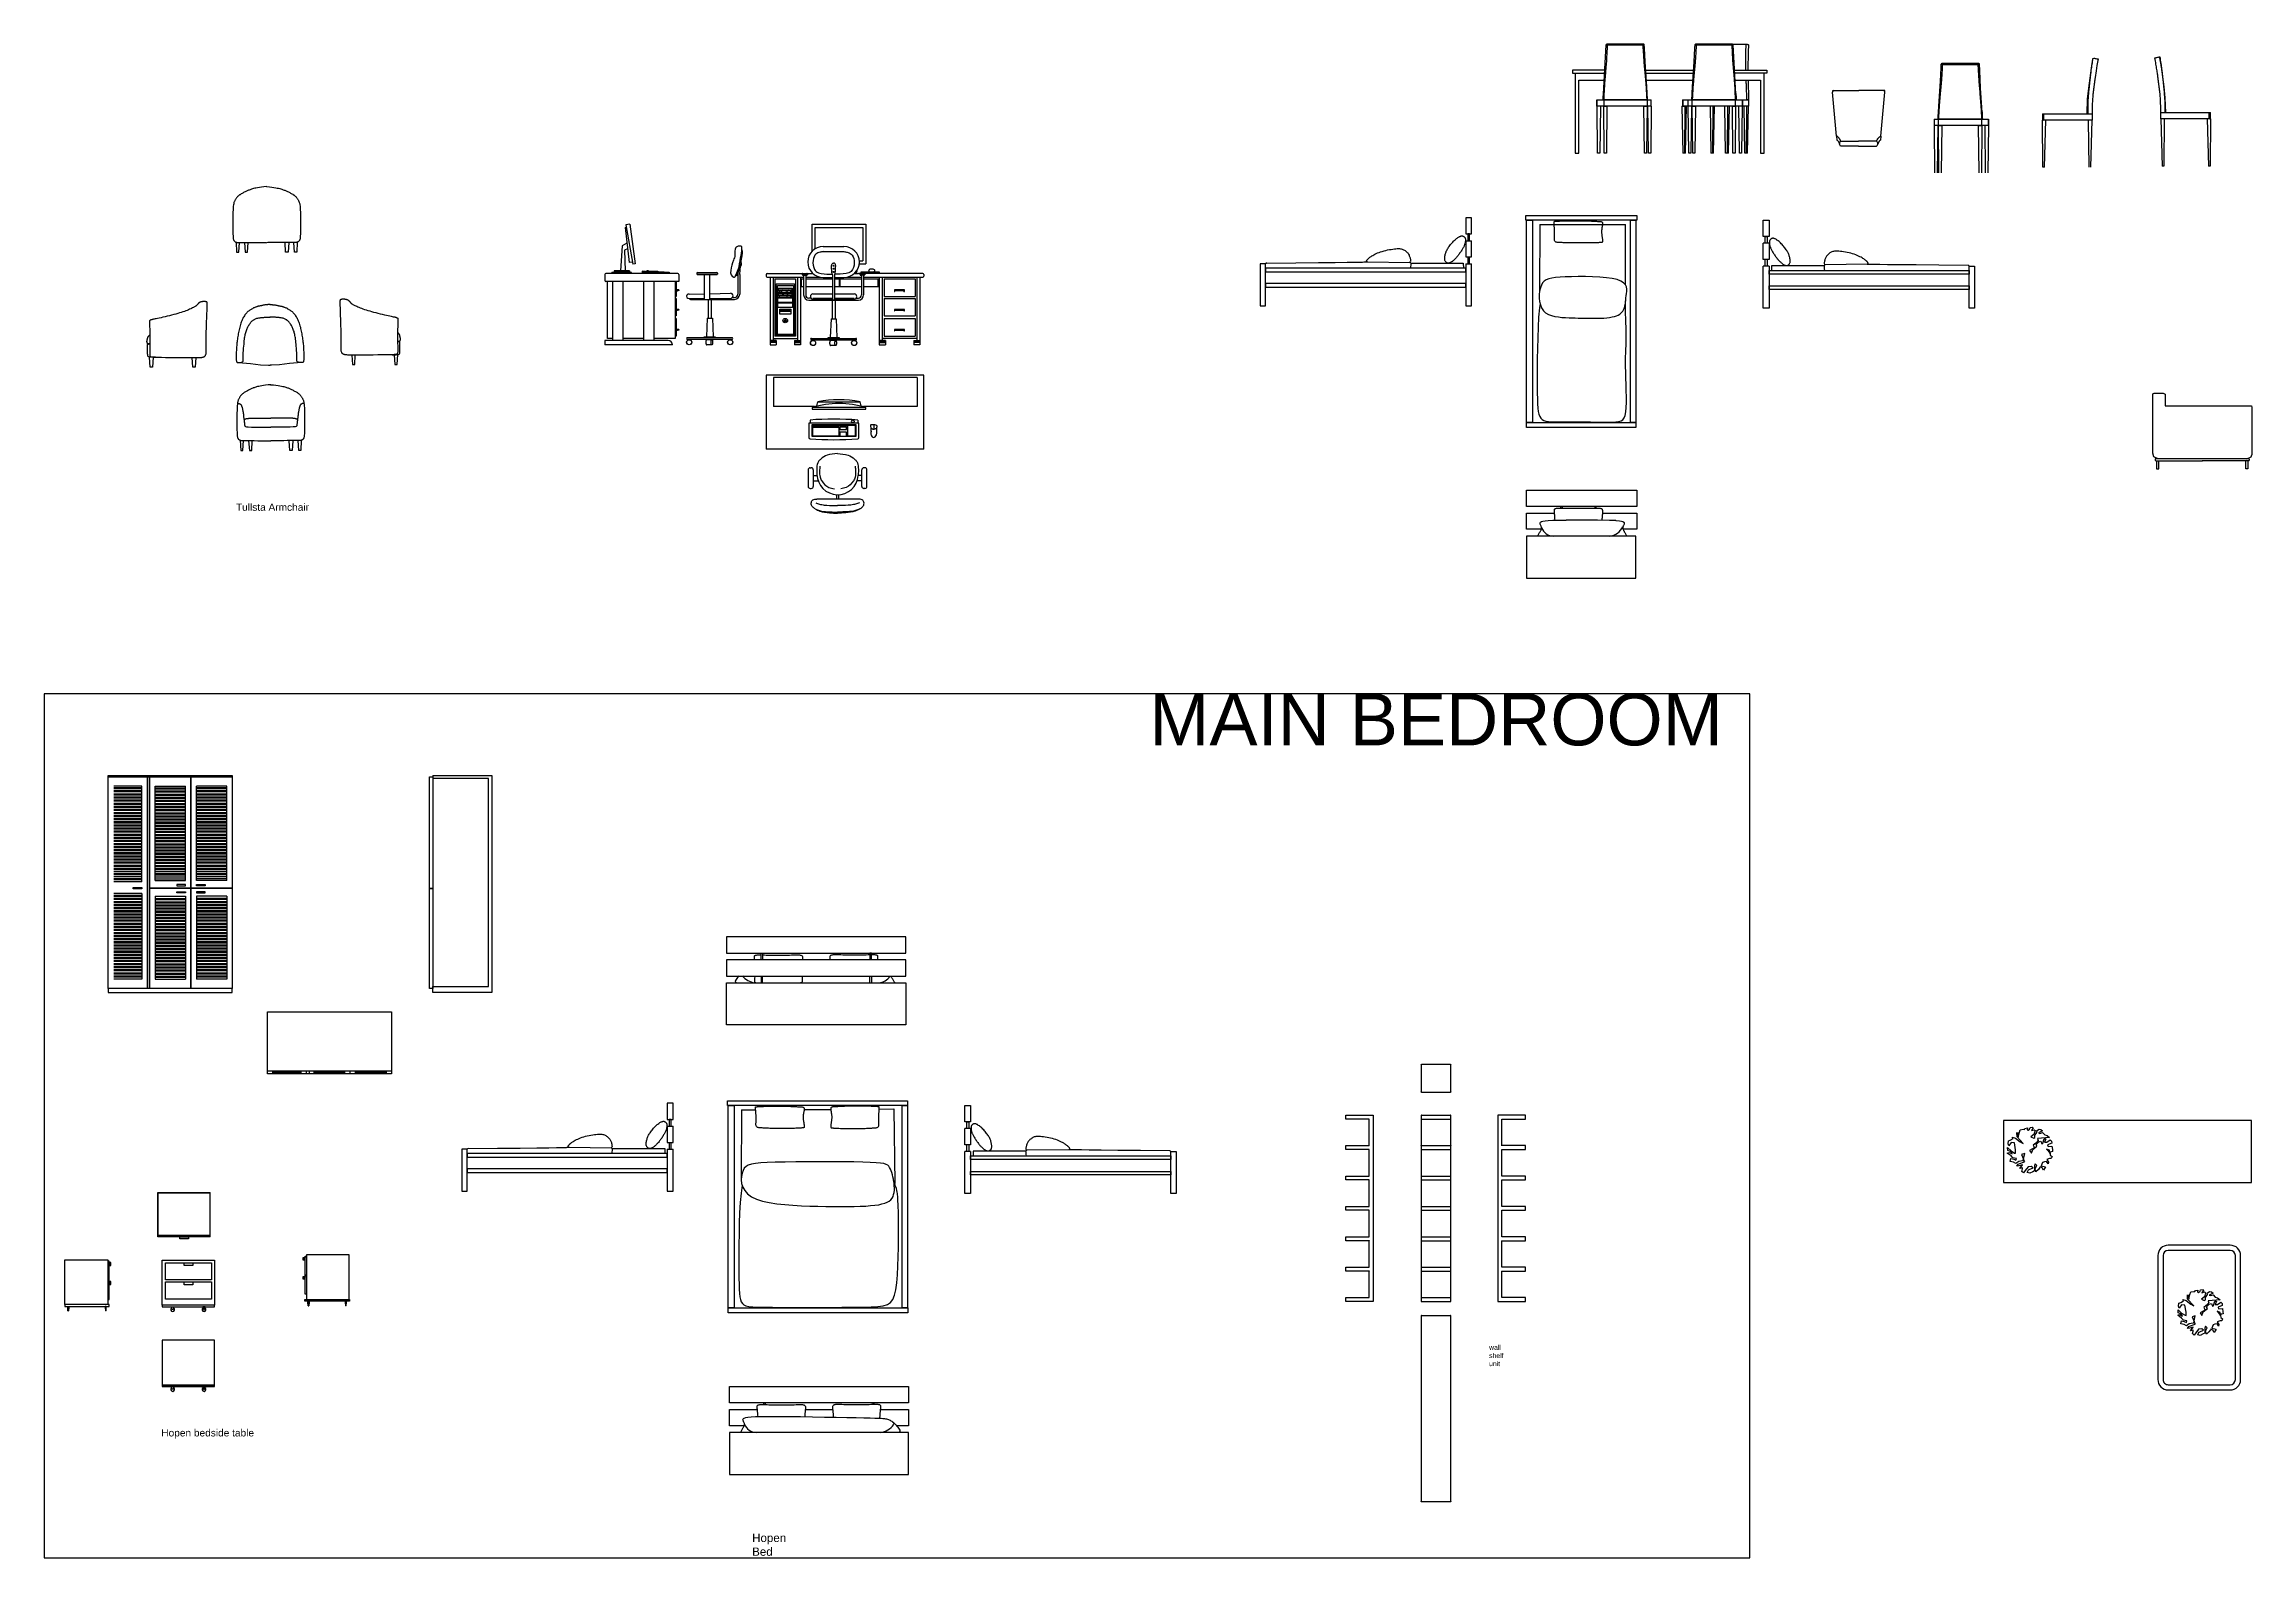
# Model space of a CAD drawing. Header units: millimetres. Extents: x 9 to 43, y 5 to 2792.
# Drawn here: x 8.66 to 30.02, y 4.63 to 19.28 of the extents above; entities that cross this region are included whole.
import ezdxf

# ---------------------------------------------------------------- set-up
doc = ezdxf.new("R2010")
doc.units = ezdxf.units.MM
doc.layers.add('ARREDI_interni - furniture', color=252, linetype='Continuous')
doc.layers.add('IKE120047-t1', color=7, linetype='Continuous', true_color=0xe3deda)
doc.styles.get("Standard").update_dxf_attribs({"font": 'arial.ttf'})

msp = doc.modelspace()

# ---------------------------------------------------------------- texts
at = {"attachment_point": 1}
for s, width, gutter_width, insert, char_height in [('MAIN BEDROOM', 581.08157, 12.5, (19.35, 12.994), 0.5), ('wall shelf unit', 0.04725, 1, (22.638, 6.694), 0.04725), ('Hopen bedside table', 1.30985, 12.5, (9.792, 5.879), 0.07)]:
    msp.add_mtext_dynamic_manual_height_columns(s, width=width, gutter_width=gutter_width, heights=[0], dxfattribs=dict(at, insert=insert, char_height=char_height))
at = {"color": 7, "insert": (15.508, 4.868), "char_height": 0.08, "attachment_point": 1}
msp.add_mtext_dynamic_manual_height_columns('Hopen Bed', width=0.08, gutter_width=1, heights=[0], dxfattribs=at)
at = {"layer": 'ARREDI_interni - furniture', "color": 251, "true_color": 0x636466, "insert": (10.514, 14.833), "char_height": 0.07, "attachment_point": 1}
msp.add_mtext_dynamic_manual_height_columns('Tullsta Armchair', width=1.24942, gutter_width=1, heights=[0], dxfattribs=at)

# ---------------------------------------------------------------- blocks, each defined once
blk = doc.blocks.new('A$C5D344876')
for points in [[(-77.9, 66.4), (-79.7, 66.4), (-79.7, 66.9), (-77.9, 66.9)], [(-79.7, 66.4), (-78.7, 66.4), (-78.7, 64.2), (-79.7, 64.2)], [(-77.9, 68.1), (-76.7, 68.1), (-76.7, 49.8), (-77.9, 49.8)], [(-76.7, 26.2), (-35.2, 26.2), (-35.2, 69.4), (-76.7, 69.4)], [(-77.9, 47.9), (-79.7, 47.9), (-79.7, 48.5), (-77.9, 48.5)], [(-79.7, 47.9), (-78.7, 47.9), (-78.7, 45.7), (-79.7, 45.7)], [(-77.9, 49.7), (-76.7, 49.7), (-76.7, 31.3), (-77.9, 31.3)], [(-78, 26.2), (-34.9, 26.2), (-34.9, 24.5), (-78, 24.5)]]:
    blk.add_lwpolyline(points, close=True)
for points in [[(-74.9, 22.1), (-75.1, 22.1), (-75.1, 24.5), (-74, 24.5), (-74, 22.1), (-74.3, 22.1)], [(-74.9, 22.3), (-74.9, 22.3), (-74.9, 24.3), (-74.2, 24.3), (-74.2, 22.3), (-74.3, 22.3)], [(-74.9, 23.5), (-74.8, 23.5), (-74.7, 23.5), (-74.6, 23.6), (-74.5, 23.6), (-74.5, 23.6), (-74.4, 23.5), (-74.3, 23.5), (-74.3, 23.5)], [(-74.9, 20.1), (-74.9, 23.5)], [(-74.3, 23.5), (-74.3, 20.1)], [(-38.1, 22.1), (-37.8, 22.1), (-37.8, 24.5), (-39, 24.5), (-39, 22.1), (-38.7, 22.1)], [(-38.1, 22.3), (-38.1, 22.3), (-38.1, 24.3), (-38.7, 24.3), (-38.7, 22.3), (-38.7, 22.3)], [(-38.1, 23.5), (-38.2, 23.5), (-38.2, 23.5), (-38.3, 23.6), (-38.4, 23.6), (-38.5, 23.6), (-38.6, 23.5), (-38.6, 23.5), (-38.7, 23.5)], [(-38.7, 23.5), (-38.7, 20.1)], [(-38.1, 20.1), (-38.1, 23.5)], [(-74.9, 20.1), (-74.8, 20.1), (-74.7, 20.1), (-74.6, 20.1), (-74.5, 20.1), (-74.5, 20.1), (-74.4, 20.1), (-74.3, 20.1), (-74.3, 20.1)], [(-38.1, 20.1), (-38.2, 20.1), (-38.2, 20.1), (-38.3, 20.1), (-38.4, 20.1), (-38.5, 20.1), (-38.6, 20.1), (-38.6, 20.1), (-38.7, 20.1)]]:
    blk.add_lwpolyline(points)
blk = doc.blocks.new('A$C674B4A48')
at = {"color": 7}
for p, q in [((-137.5, 112.9), (-143.1, 112.9)), ((-137.5, 106.3), (-143.1, 106.3)), ((-137.5, 90.6), (-143.1, 90.6)), ((-42.5, 85.9), (-83.3, 85.3)), ((-137.5, 84), (-143.1, 84))]:
    blk.add_line(p, q, dxfattribs=at)
for points in [[(-143.1, 112.9), (-143.1, 128.5), (-137.5, 128.5), (-137.5, 112.9)], [(-141.2, 106.3), (-141.2, 112.9), (-139.3, 112.9), (-139.3, 106.3)], [(-143.1, 90.6), (-143.1, 106.3)], [(-139.3, 90.6), (-139.3, 84), (-141.2, 84), (-141.2, 90.6)], [(-137.5, 106.3), (-137.5, 90.6)], [(55.3, 84.8), (26.8, 85), (4.9, 85.2), (-11.3, 85.4), (-22.8, 85.5), (-30.3, 85.6), (-35, 85.6), (-37.5, 85.7), (-39, 85.7), (-40, 85.8), (-40.8, 85.8), (-41.5, 85.8), (-41.9, 85.9), (-42.3, 85.9), (-42.4, 85.9), (-42.5, 85.9), (-42.5, 86), (-42.5, 86), (-42.3, 86), (-42.2, 86.1), (-42, 86.2), (-41.9, 86.3), (-41.7, 86.4), (-41.6, 86.5), (-41.6, 86.7), (-41.6, 86.9), (-41.7, 87.1), (-41.8, 87.4), (-42, 87.6), (-42.2, 87.9), (-42.5, 88.2), (-42.7, 88.5), (-43, 88.8), (-43.3, 89), (-43.6, 89.3), (-43.9, 89.6), (-44.3, 90), (-44.8, 90.3), (-45.3, 90.7), (-45.9, 91.1), (-46.7, 91.6), (-47.5, 92.1), (-48.5, 92.7), (-49.6, 93.2), (-50.8, 93.8), (-52.2, 94.4), (-53.6, 95), (-55.1, 95.6), (-56.7, 96.1), (-58.4, 96.6), (-60.1, 97), (-61.9, 97.4), (-63.6, 97.7), (-65.3, 98), (-67, 98.2), (-68.5, 98.4), (-70, 98.5), (-71.2, 98.6), (-72.4, 98.6), (-73.4, 98.6), (-74.3, 98.5), (-75.1, 98.4), (-75.9, 98.2), (-76.6, 97.9), (-77.4, 97.6), (-78.1, 97.2), (-78.8, 96.8), (-79.4, 96.2), (-80.1, 95.7), (-80.7, 95.1), (-81.2, 94.5), (-81.8, 93.8), (-82.2, 93.1), (-82.6, 92.5), (-82.9, 91.8), (-83.2, 91.1), (-83.4, 90.4), (-83.6, 89.7), (-83.7, 89), (-83.8, 88.3), (-84, 87.7), (-84.1, 87.1), (-84.1, 86.6)], [(-137.5, 84), (-137.5, 43.4), (-143.1, 43.4), (-143.1, 84)], [(-84.2, 84.5), (-135.1, 84.5), (-135.2, 79.8)], [(-84.3, 84.8), (-84.2, 83.9), (-84.2, 82.8), (-84, 81.4), (-83.7, 79.8)]]:
    blk.add_lwpolyline(points, dxfattribs=at)
for points in [[(-117.2, 87.7), (-117.1, 88.4), (-117.1, 89.1), (-117.1, 89.8), (-117.2, 90.6), (-117.3, 91.4), (-117.5, 92.3), (-117.6, 93.1), (-117.9, 93.9), (-118.1, 94.7), (-118.4, 95.4), (-118.7, 96.2), (-119, 96.9), (-119.4, 97.7), (-119.9, 98.4), (-120.3, 99.2), (-120.9, 100), (-121.5, 100.8), (-122.1, 101.7), (-122.8, 102.5), (-123.5, 103.4), (-124.2, 104.2), (-124.9, 105), (-125.6, 105.8), (-126.4, 106.6), (-127.1, 107.2), (-127.8, 107.8), (-128.5, 108.4), (-129.1, 108.9), (-129.8, 109.3), (-130.4, 109.7), (-130.9, 110.1), (-131.5, 110.4), (-132, 110.6), (-132.4, 110.8), (-132.8, 110.9), (-133.2, 111), (-133.5, 111), (-133.9, 111), (-134.2, 111), (-134.5, 110.9), (-134.8, 110.8), (-135.1, 110.7), (-135.3, 110.5), (-135.6, 110.3), (-135.8, 110.1), (-136.1, 109.9), (-136.3, 109.7), (-136.5, 109.5), (-136.6, 109.2), (-136.8, 109), (-136.9, 108.7), (-137, 108.5), (-137.1, 108.2), (-137.1, 107.9), (-137.1, 107.5), (-137.1, 107.1), (-137.1, 106.7), (-137.1, 106.2), (-137.1, 105.7), (-137, 105.2), (-136.9, 104.6), (-136.8, 104), (-136.6, 103.4), (-136.4, 102.8), (-136.2, 102.3), (-136, 101.7), (-135.8, 101.1), (-135.5, 100.5), (-135.2, 99.8), (-134.8, 99.2), (-134.4, 98.5), (-134, 97.9), (-133.6, 97.1), (-133.1, 96.4), (-132.6, 95.6), (-132.1, 94.9), (-131.6, 94.1), (-131.1, 93.4), (-130.5, 92.7), (-130, 92), (-129.5, 91.3), (-129, 90.7), (-128.5, 90.1), (-128, 89.6), (-127.5, 89), (-127, 88.5), (-126.5, 88.1), (-126, 87.6), (-125.5, 87.2), (-125, 86.8), (-124.6, 86.4), (-124.1, 86), (-123.6, 85.7), (-123.2, 85.5), (-122.7, 85.2), (-122.3, 85), (-121.9, 84.9), (-121.5, 84.7), (-121.1, 84.7), (-120.8, 84.6), (-120.5, 84.7), (-120.1, 84.7), (-119.8, 84.8), (-119.4, 84.9), (-119.1, 85.1), (-118.8, 85.3), (-118.4, 85.6), (-118.1, 85.9), (-117.8, 86.2), (-117.6, 86.7), (-117.4, 87.2)], [(56.1, 76.3), (-137.5, 76.3), (-137.5, 79.8), (56.1, 79.8)], [(56.1, 61.5), (-137.5, 61.5), (-137.5, 64.9), (56.1, 64.9)], [(61.4, 43.4), (56.1, 43.4), (56.1, 84), (61.4, 84)]]:
    blk.add_lwpolyline(points, close=True, dxfattribs=at)
for centre, radius, start, end in [((-81.1, 87.7), 3.22, 199.8272, 227.6062), ((-82.8, 83.2), 2.19, 101.5267, 130.281), ((55.1, 83.9), 0.955, 9.1083, 81.4675)]:
    blk.add_arc(centre, radius, start, end, dxfattribs=at)
blk = doc.blocks.new('f4tbgh')
at = {"color": 7}
for p, q in [((148.5, 33.1), (154.1, 33.1)), ((148.5, 26.5), (154.1, 26.5)), ((53.5, 6.2), (94.3, 5.5)), ((148.5, 10.9), (154.1, 10.9)), ((148.5, 4.2), (154.1, 4.2))]:
    blk.add_line(p, q, dxfattribs=at)
for points in [[(154.1, 33.1), (154.1, 48.8), (148.5, 48.8), (148.5, 33.1)], [(148.5, 26.5), (148.5, 10.9)], [(152.2, 26.5), (152.2, 33.1), (150.4, 33.1), (150.4, 26.5)], [(154.1, 10.9), (154.1, 26.5)], [(-44.3, 5), (-15.8, 5.3), (6.1, 5.4), (22.3, 5.6), (33.8, 5.7), (41.3, 5.8), (46, 5.9), (48.5, 5.9), (50, 6), (51, 6), (51.8, 6.1), (52.5, 6.1), (53, 6.1), (53.3, 6.1), (53.5, 6.1), (53.5, 6.2), (53.5, 6.2), (53.5, 6.2), (53.4, 6.3), (53.2, 6.3), (53, 6.4), (52.9, 6.5), (52.8, 6.6), (52.7, 6.8), (52.6, 6.9), (52.6, 7.1), (52.7, 7.4), (52.8, 7.6), (53, 7.9), (53.2, 8.1), (53.5, 8.4), (53.8, 8.7), (54, 9), (54.3, 9.3), (54.6, 9.6), (54.9, 9.9), (55.3, 10.2), (55.8, 10.6), (56.3, 10.9), (56.9, 11.4), (57.7, 11.8), (58.5, 12.3), (59.5, 12.9), (60.6, 13.5), (61.9, 14.1), (63.2, 14.7), (64.6, 15.3), (66.1, 15.8), (67.7, 16.3), (69.4, 16.8), (71.1, 17.2), (72.9, 17.6), (74.6, 18), (76.4, 18.2), (78, 18.5), (79.5, 18.6), (81, 18.8), (82.2, 18.9), (83.4, 18.9), (84.4, 18.9), (85.3, 18.8), (86.1, 18.6), (86.9, 18.4), (87.7, 18.2), (88.4, 17.8), (89.1, 17.5), (89.8, 17), (90.4, 16.5), (91.1, 15.9), (91.7, 15.3), (92.3, 14.7), (92.8, 14.1), (93.2, 13.4), (93.6, 12.7), (93.9, 12), (94.2, 11.3), (94.4, 10.6), (94.6, 9.9), (94.7, 9.3), (94.9, 8.6), (95, 7.9), (95.1, 7.3), (95.2, 6.8)], [(95.3, 5.1), (95.3, 4.2), (95.2, 3), (95, 1.6), (94.8, 0)], [(95.2, 4.8), (146.1, 4.8), (146.2, 0)], [(148.5, 4.2), (148.5, -36.3), (154.1, -36.3), (154.1, 4.2)], [(150.4, 10.9), (150.4, 4.2), (152.2, 4.2), (152.2, 10.9)]]:
    blk.add_lwpolyline(points, dxfattribs=at)
for points in [[(128.2, 8), (128.2, 8.6), (128.1, 9.3), (128.1, 10.1), (128.2, 10.9), (128.3, 11.7), (128.5, 12.5), (128.7, 13.3), (128.9, 14.1), (129.1, 14.9), (129.4, 15.7), (129.7, 16.4), (130.1, 17.2), (130.4, 17.9), (130.9, 18.7), (131.4, 19.4), (131.9, 20.2), (132.5, 21.1), (133.1, 21.9), (133.8, 22.8), (134.5, 23.6), (135.2, 24.5), (135.9, 25.3), (136.7, 26.1), (137.4, 26.8), (138.1, 27.5), (138.8, 28.1), (139.5, 28.6), (140.2, 29.1), (140.8, 29.6), (141.4, 30), (142, 30.3), (142.5, 30.6), (143, 30.8), (143.4, 31), (143.8, 31.1), (144.2, 31.2), (144.6, 31.3), (144.9, 31.3), (145.2, 31.3), (145.5, 31.2), (145.8, 31.1), (146.1, 30.9), (146.4, 30.8), (146.6, 30.6), (146.9, 30.4), (147.1, 30.2), (147.3, 29.9), (147.5, 29.7), (147.6, 29.5), (147.8, 29.2), (147.9, 29), (148, 28.7), (148.1, 28.4), (148.1, 28.1), (148.1, 27.7), (148.2, 27.4), (148.1, 26.9), (148.1, 26.4), (148.1, 25.9), (148, 25.4), (147.9, 24.8), (147.8, 24.3), (147.6, 23.7), (147.4, 23.1), (147.2, 22.5), (147, 21.9), (146.8, 21.3), (146.5, 20.7), (146.2, 20.1), (145.8, 19.4), (145.4, 18.8), (145, 18.1), (144.6, 17.4), (144.1, 16.6), (143.6, 15.9), (143.1, 15.1), (142.6, 14.4), (142.1, 13.6), (141.5, 12.9), (141, 12.2), (140.5, 11.6), (140, 10.9), (139.5, 10.4), (139, 9.8), (138.5, 9.3), (138, 8.8), (137.5, 8.3), (137, 7.9), (136.5, 7.4), (136.1, 7), (135.6, 6.6), (135.1, 6.3), (134.6, 6), (134.2, 5.7), (133.7, 5.5), (133.3, 5.3), (132.9, 5.1), (132.5, 5), (132.2, 4.9), (131.8, 4.9), (131.5, 4.9), (131.1, 5), (130.8, 5), (130.4, 5.2), (130.1, 5.3), (129.8, 5.6), (129.4, 5.8), (129.1, 6.1), (128.8, 6.5), (128.6, 6.9), (128.4, 7.4)], [(-50.4, -36.3), (-45.1, -36.3), (-45.1, 4.2), (-50.4, 4.2)], [(-45.1, -3.4), (148.5, -3.4), (148.5, 0), (-45.1, 0)], [(-45.1, -18.3), (148.5, -18.3), (148.5, -14.8), (-45.1, -14.8)]]:
    blk.add_lwpolyline(points, close=True, dxfattribs=at)
for centre, radius, start, end in [((-44.1, 4.1), 0.955, 98.5325, 170.8917), ((92.1, 7.9), 3.22, 312.3938, 340.1728), ((93.9, 3.4), 2.19, 49.719, 78.4733)]:
    blk.add_arc(centre, radius, start, end, dxfattribs=at)
blk = doc.blocks.new('32456')
at = {"color": 7}
for points in [[(6126.2, -4764.3), (5952.2, -4764.3), (5952.2, -4759.6), (6126.2, -4759.6)], [(5958.5, -4960), (5952.8, -4960), (5952.8, -4764.3), (5958.5, -4764.3)], [(5987.1, -4765), (5988.7, -4764.9), (5990.4, -4764.9), (5992.2, -4764.9), (5994.2, -4764.9), (5996.1, -4764.9), (5998.1, -4764.9), (6000, -4764.9), (6001.9, -4764.9), (6003.7, -4764.9), (6005.4, -4764.9), (6006.9, -4764.9), (6008.4, -4764.9), (6009.8, -4764.9), (6011.1, -4764.9), (6012.4, -4764.9), (6013.5, -4765), (6014.6, -4765), (6015.6, -4765), (6016.5, -4765.1), (6017.4, -4765.1), (6018.2, -4765.2), (6019, -4765.2), (6019.8, -4765.3), (6020.6, -4765.3), (6021.3, -4765.3), (6022, -4765.4), (6022.7, -4765.4), (6023.4, -4765.4), (6024, -4765.5), (6024.5, -4765.6), (6025, -4765.7), (6025.4, -4765.8), (6025.7, -4766), (6026, -4766.2), (6026.1, -4766.5), (6026.2, -4766.8), (6026.3, -4767.1), (6026.3, -4767.4), (6026.3, -4767.8), (6026.3, -4768.1), (6026.3, -4768.5), (6026.2, -4768.9), (6026.2, -4769.2), (6026.1, -4769.6), (6026, -4770), (6026, -4770.4), (6025.9, -4770.7), (6025.8, -4771.1), (6025.8, -4771.5), (6025.7, -4771.8), (6025.7, -4772.2), (6025.6, -4772.5), (6025.5, -4772.9), (6025.5, -4773.2), (6025.5, -4773.6), (6025.4, -4774), (6025.4, -4774.4), (6025.4, -4774.9), (6025.4, -4775.3), (6025.4, -4775.8), (6025.4, -4776.3), (6025.4, -4776.8), (6025.5, -4777.4), (6025.5, -4778), (6025.6, -4778.6), (6025.7, -4779.2), (6025.8, -4779.8), (6025.9, -4780.4), (6026, -4781), (6026, -4781.6), (6026.1, -4782.2), (6026.2, -4782.7), (6026.3, -4783.2), (6026.3, -4783.7), (6026.3, -4784.1), (6026.3, -4784.4), (6026.3, -4784.8), (6026.3, -4785), (6026.2, -4785.3), (6026.1, -4785.4), (6026, -4785.6), (6025.9, -4785.7), (6025.7, -4785.8), (6025.5, -4785.8), (6025.3, -4785.8), (6025, -4785.9), (6024.7, -4785.9), (6024.4, -4785.9), (6024, -4785.9), (6023.5, -4786), (6023, -4786), (6022.4, -4786.1), (6021.6, -4786.1), (6020.7, -4786.2), (6019.6, -4786.2), (6018.4, -4786.2), (6016.9, -4786.3), (6015.3, -4786.3), (6013.5, -4786.3), (6011.6, -4786.3), (6009.6, -4786.3), (6007.7, -4786.3), (6005.7, -4786.3), (6003.8, -4786.3), (6002, -4786.3), (6000.3, -4786.3), (5998.7, -4786.3), (5997.1, -4786.3), (5995.7, -4786.3), (5994.3, -4786.3), (5993.1, -4786.3), (5991.9, -4786.2), (5990.8, -4786.2), (5989.9, -4786.2), (5989, -4786.1), (5988.1, -4786.1), (5987.3, -4786), (5986.6, -4786), (5985.8, -4785.9), (5985.1, -4785.9), (5984.4, -4785.9), (5983.7, -4785.8), (5983, -4785.8), (5982.4, -4785.7), (5981.8, -4785.6), (5981.2, -4785.4), (5980.8, -4785.2), (5980.4, -4784.8), (5980.1, -4784.4), (5979.9, -4783.9), (5979.8, -4783.4), (5979.7, -4782.8), (5979.7, -4782.1), (5979.7, -4781.4), (5979.8, -4780.6), (5979.8, -4779.8), (5979.8, -4779), (5979.8, -4778.2), (5979.8, -4777.3), (5979.9, -4776.5), (5979.8, -4775.7), (5979.8, -4774.9), (5979.8, -4774.1), (5979.8, -4773.3), (5979.7, -4772.6), (5979.7, -4771.9), (5979.7, -4771.2), (5979.6, -4770.6), (5979.6, -4770), (5979.5, -4769.4), (5979.5, -4768.9), (5979.4, -4768.4), (5979.4, -4767.9), (5979.4, -4767.5), (5979.4, -4767.2), (5979.4, -4766.8), (5979.4, -4766.5), (5979.4, -4766.2), (5979.4, -4766), (5979.4, -4765.8), (5979.4, -4765.7), (5979.4, -4765.6), (5979.4, -4765.5), (5979.5, -4765.4), (5979.6, -4765.4), (5979.8, -4765.4), (5980, -4765.3), (5980.3, -4765.3), (5980.7, -4765.3), (5981.2, -4765.2), (5981.9, -4765.2), (5982.6, -4765.1), (5983.5, -4765.1), (5984.5, -4765), (5985.7, -4765)], [(6091.3, -4765), (6089.7, -4764.9), (6088, -4764.9), (6086.1, -4764.9), (6084.2, -4764.9), (6082.3, -4764.9), (6080.3, -4764.9), (6078.4, -4764.9), (6076.5, -4764.9), (6074.7, -4764.9), (6073, -4764.9), (6071.4, -4764.9), (6069.9, -4764.9), (6068.5, -4764.9), (6067.2, -4764.9), (6066, -4764.9), (6064.9, -4765), (6063.8, -4765), (6062.8, -4765), (6061.9, -4765.1), (6061, -4765.1), (6060.2, -4765.2), (6059.4, -4765.2), (6058.6, -4765.3), (6057.8, -4765.3), (6057.1, -4765.3), (6056.4, -4765.4), (6055.7, -4765.4), (6055, -4765.4), (6054.4, -4765.5), (6053.8, -4765.6), (6053.4, -4765.7), (6053, -4765.8), (6052.6, -4766), (6052.4, -4766.2), (6052.2, -4766.5), (6052.1, -4766.8), (6052.1, -4767.1), (6052.1, -4767.4), (6052.1, -4767.8), (6052.1, -4768.1), (6052.1, -4768.5), (6052.2, -4768.9), (6052.2, -4769.2), (6052.3, -4769.6), (6052.3, -4770), (6052.4, -4770.4), (6052.5, -4770.7), (6052.5, -4771.1), (6052.6, -4771.5), (6052.7, -4771.8), (6052.7, -4772.2), (6052.8, -4772.5), (6052.8, -4772.9), (6052.9, -4773.2), (6052.9, -4773.6), (6053, -4774), (6053, -4774.4), (6053, -4774.9), (6053, -4775.3), (6053, -4775.8), (6053, -4776.3), (6053, -4776.8), (6052.9, -4777.4), (6052.9, -4778), (6052.8, -4778.6), (6052.7, -4779.2), (6052.6, -4779.8), (6052.5, -4780.4), (6052.4, -4781), (6052.3, -4781.6), (6052.2, -4782.2), (6052.2, -4782.7), (6052.1, -4783.2), (6052.1, -4783.7), (6052.1, -4784.1), (6052.1, -4784.4), (6052.1, -4784.8), (6052.1, -4785), (6052.2, -4785.3), (6052.3, -4785.4), (6052.4, -4785.6), (6052.5, -4785.7), (6052.7, -4785.8), (6052.9, -4785.8), (6053.1, -4785.8), (6053.4, -4785.9), (6053.7, -4785.9), (6054, -4785.9), (6054.4, -4785.9), (6054.8, -4786), (6055.4, -4786), (6056, -4786.1), (6056.8, -4786.1), (6057.7, -4786.2), (6058.7, -4786.2), (6060, -4786.2), (6061.5, -4786.3), (6063.1, -4786.3), (6064.9, -4786.3), (6066.8, -4786.3), (6068.7, -4786.3), (6070.7, -4786.3), (6072.7, -4786.3), (6074.6, -4786.3), (6076.4, -4786.3), (6078.1, -4786.3), (6079.7, -4786.3), (6081.3, -4786.3), (6082.7, -4786.3), (6084.1, -4786.3), (6085.3, -4786.3), (6086.5, -4786.2), (6087.5, -4786.2), (6088.5, -4786.2), (6089.4, -4786.1), (6090.3, -4786.1), (6091.1, -4786), (6091.8, -4786), (6092.6, -4785.9), (6093.3, -4785.9), (6094, -4785.9), (6094.7, -4785.8), (6095.4, -4785.8), (6096, -4785.7), (6096.6, -4785.6), (6097.1, -4785.4), (6097.6, -4785.2), (6098, -4784.8), (6098.3, -4784.4), (6098.5, -4783.9), (6098.6, -4783.4), (6098.6, -4782.8), (6098.7, -4782.1), (6098.7, -4781.4), (6098.6, -4780.6), (6098.6, -4779.8), (6098.6, -4779), (6098.5, -4778.2), (6098.5, -4777.3), (6098.5, -4776.5), (6098.5, -4775.7), (6098.5, -4774.9), (6098.6, -4774.1), (6098.6, -4773.3), (6098.6, -4772.6), (6098.7, -4771.9), (6098.7, -4771.2), (6098.8, -4770.6), (6098.8, -4770), (6098.9, -4769.4), (6098.9, -4768.9), (6098.9, -4768.4), (6099, -4767.9), (6099, -4767.5), (6099, -4767.2), (6099, -4766.8), (6099, -4766.5), (6099, -4766.2), (6099, -4766), (6099, -4765.8), (6099, -4765.7), (6099, -4765.6), (6099, -4765.5), (6098.9, -4765.4), (6098.8, -4765.4), (6098.6, -4765.4), (6098.4, -4765.3), (6098.1, -4765.3), (6097.7, -4765.3), (6097.2, -4765.2), (6096.5, -4765.2), (6095.8, -4765.1), (6094.9, -4765.1), (6093.8, -4765), (6092.6, -4765)], [(6126.2, -4960), (6121, -4960), (6121, -4764.3), (6126.2, -4764.3)], [(5967.2, -4827.1), (5966.2, -4829.7), (5965.6, -4832.8), (5965.4, -4836.1), (5965.8, -4839.6), (5966.9, -4843.1), (5968.8, -4846.5), (5971.5, -4849.6), (5975.3, -4852.4), (5980.2, -4854.7), (5986, -4856.6), (5992.6, -4858), (5999.8, -4859.2), (6007.5, -4860), (6015.5, -4860.6), (6023.6, -4861.1), (6031.7, -4861.4), (6039.6, -4861.6), (6047.3, -4861.8), (6054.8, -4861.9), (6061.9, -4862), (6068.6, -4861.9), (6074.8, -4861.8), (6080.6, -4861.6), (6085.9, -4861.4), (6090.6, -4861), (6094.8, -4860.6), (6098.5, -4860.1), (6101.6, -4859.4), (6104.4, -4858.6), (6106.7, -4857.7), (6108.6, -4856.6), (6110.1, -4855.3), (6111.4, -4853.8), (6112.3, -4852.1), (6112.9, -4850.3), (6113.4, -4848.3), (6113.6, -4846.2), (6113.6, -4844.1), (6113.5, -4841.9), (6113.3, -4839.7), (6113, -4837.5), (6112.6, -4835.3), (6112.2, -4833.1), (6111.7, -4831.1), (6111.1, -4829.1), (6110.4, -4827.3), (6109.8, -4825.7), (6109, -4824.2), (6108.2, -4823), (6107.2, -4822), (6105.6, -4821.1), (6103.4, -4820.4), (6100.2, -4819.9), (6096, -4819.5), (6090.3, -4819.2), (6083.2, -4818.9), (6074.3, -4818.8), (6064.1, -4818.7), (6053, -4818.6), (6041.3, -4818.6), (6029.7, -4818.7), (6018.3, -4818.8), (6007.8, -4818.9), (5998.4, -4819.1), (5990.6, -4819.3), (5984.3, -4819.7), (5979.2, -4820.2), (5975.3, -4820.9), (5972.3, -4821.8), (5970.1, -4823.2), (5968.4, -4824.9)], [(6126.7, -4964.7), (5952.8, -4964.7), (5952.8, -4960), (6126.7, -4960)]]:
    blk.add_lwpolyline(points, close=True, dxfattribs=at)
for points in [[(5965.8, -4768.5), (5965.5, -4835.5)], [(5965.8, -4768.5), (5979.4, -4768.4)], [(6026.3, -4768.1), (6052.1, -4767.9)], [(6099, -4767.6), (6113.1, -4767.5), (6114.2, -4839.7)], [(5966.3, -4841.2), (5965.3, -4849.1), (5964.5, -4858.1), (5963.9, -4867.9), (5963.5, -4878.1), (5963.3, -4888.4), (5963.2, -4898.6), (5963.2, -4908.2), (5963.2, -4917), (5963.2, -4924.8), (5963.2, -4931.4), (5963.3, -4937.1), (5963.4, -4941.9), (5963.7, -4946), (5964.2, -4949.3), (5964.7, -4951.9), (5965.5, -4954.1), (5966.6, -4955.7), (5968, -4957), (5970, -4957.9), (5972.8, -4958.6), (5976.6, -4959), (5981.6, -4959.2), (5987.8, -4959.3), (5995.6, -4959.3), (6005, -4959.4), (6015.7, -4959.4), (6027.2, -4959.4), (6039.2, -4959.4), (6051.2, -4959.4), (6062.8, -4959.3), (6073.6, -4959.3), (6083.2, -4959.2), (6091.1, -4959), (6097.6, -4958.7), (6102.8, -4958), (6106.8, -4956.7), (6109.9, -4954.7), (6112.1, -4951.7), (6113.8, -4947.7), (6115, -4942.4), (6115.9, -4935.8), (6116.6, -4928), (6117.1, -4919.5), (6117.4, -4910.6), (6117.6, -4901.6), (6117.7, -4892.8), (6117.7, -4884.6), (6117.6, -4877.4), (6117.6, -4871.4), (6117.5, -4866.5), (6117.4, -4862.5), (6117.2, -4859.4), (6117.1, -4857), (6117, -4855), (6116.9, -4853.4), (6116.8, -4852), (6116.7, -4850.7), (6116.5, -4849.4), (6116.3, -4847.9), (6116, -4846.3), (6115.5, -4844.4), (6114.8, -4842.1), (6114, -4839.5), (6112.8, -4836.4)]]:
    blk.add_lwpolyline(points, dxfattribs=at)
blk = doc.blocks.new('sf6543')
at = {"color": 7}
for p, q in [((6091.5, -5187.6), (6091.5, -5181)), ((6092.9, -5181), (6092.9, -5187.6))]:
    blk.add_line(p, q, dxfattribs=at)
for points in [[(6126.2, -5143.2), (5952.8, -5143.2), (5952.8, -5159), (6126.2, -5159)], [(5952.8, -5187.6), (6126.2, -5187.6), (6126.2, -5228.3), (5952.8, -5228.3)]]:
    blk.add_lwpolyline(points, close=True, dxfattribs=at)
for points in [[(5979.9, -5165.3), (5952.8, -5165.3), (5952.8, -5181), (5964.5, -5181)], [(5964.5, -5181), (6126.2, -5181), (6126.2, -5165.3), (6099.1, -5165.3)], [(5979.9, -5165.3), (5979.8, -5164.5), (5979.8, -5163.9), (5979.7, -5163.4), (5979.7, -5163), (5979.7, -5162.5), (5979.7, -5162.2), (5979.8, -5161.8), (5979.9, -5161.5), (5980.1, -5161.3), (5980.4, -5161.1), (5980.7, -5160.9), (5981.2, -5160.8), (5981.7, -5160.7), (5982.4, -5160.6), (5983.2, -5160.6), (5984.1, -5160.6), (5985.2, -5160.6), (5986.1, -5160.6)], [(6099.1, -5165.3), (5979.9, -5165.3)], [(5986.1, -5165.3), (5986.1, -5159), (5987.4, -5159), (5987.4, -5165.3)], [(5987.4, -5160.6), (5987.8, -5160.6), (5989.3, -5160.6), (5991, -5160.7), (5992.8, -5160.7), (5994.8, -5160.7), (5996.8, -5160.7), (5998.9, -5160.7), (6001, -5160.7), (6003.2, -5160.7), (6005.4, -5160.7), (6007.6, -5160.7), (6009.7, -5160.7), (6011.8, -5160.7), (6013.7, -5160.7), (6015.6, -5160.6), (6017.3, -5160.6), (6018.9, -5160.6), (6020.2, -5160.6), (6021.4, -5160.6), (6022.5, -5160.6), (6023.4, -5160.6), (6024.1, -5160.7), (6024.7, -5160.8), (6025.2, -5161), (6025.6, -5161.2), (6025.9, -5161.6), (6026.1, -5162), (6026.2, -5162.4), (6026.3, -5163), (6026.3, -5163.6), (6026.3, -5164.2), (6026.3, -5164.9), (6026.2, -5165.3)], [(6091.5, -5160.6), (6091.2, -5160.6), (6089.6, -5160.6), (6087.9, -5160.7), (6086.1, -5160.7), (6084.2, -5160.7), (6082.1, -5160.7), (6080, -5160.7), (6077.9, -5160.7), (6075.7, -5160.7), (6073.5, -5160.7), (6071.4, -5160.7), (6069.3, -5160.7), (6067.2, -5160.7), (6065.2, -5160.7), (6063.4, -5160.6), (6061.6, -5160.6), (6060.1, -5160.6), (6058.7, -5160.6), (6057.5, -5160.6), (6056.5, -5160.6), (6055.6, -5160.6), (6054.8, -5160.7), (6054.2, -5160.8), (6053.7, -5161), (6053.4, -5161.2), (6053.1, -5161.6), (6052.8, -5162), (6052.7, -5162.4), (6052.6, -5163), (6052.6, -5163.6), (6052.6, -5164.2), (6052.7, -5164.9), (6052.7, -5165.3)], [(6092.9, -5165.3), (6092.9, -5159), (6091.5, -5159), (6091.5, -5165.3)], [(6099.1, -5165.3), (6099.1, -5164.5), (6099.2, -5163.9), (6099.2, -5163.4), (6099.2, -5163), (6099.2, -5162.5), (6099.2, -5162.2), (6099.1, -5161.8), (6099, -5161.5), (6098.8, -5161.3), (6098.6, -5161.1), (6098.2, -5160.9), (6097.8, -5160.8), (6097.2, -5160.7), (6096.6, -5160.6), (6095.8, -5160.6), (6094.9, -5160.6), (6093.8, -5160.6), (6092.9, -5160.6)], [(5964.5, -5181), (5964.1, -5181.4), (5963.3, -5182.4), (5962.6, -5183.4), (5961.9, -5184.3), (5961.4, -5185.3), (5961.2, -5186.2), (5961.7, -5187.1), (5962.6, -5187.6)], [(5980, -5181), (5979.8, -5183.7), (5979.8, -5184.3), (5979.7, -5184.8), (5979.7, -5185.3), (5979.7, -5185.7), (5979.7, -5186.1), (5979.8, -5186.4), (5979.9, -5186.7), (5980.1, -5187), (5980.4, -5187.2), (5980.7, -5187.3), (5981.2, -5187.5), (5981.7, -5187.5), (5982.4, -5187.6), (5983.2, -5187.6), (5984.1, -5187.6), (5985.2, -5187.6), (5986.4, -5187.6), (5987.8, -5187.6), (5989.3, -5187.6), (5991, -5187.6), (5992.8, -5187.6), (5994.8, -5187.6), (5996.8, -5187.6), (5998.9, -5187.6), (6001, -5187.6), (6003.2, -5187.6), (6005.4, -5187.6), (6007.6, -5187.6), (6009.7, -5187.6), (6011.8, -5187.6), (6013.7, -5187.6), (6015.6, -5187.6), (6017.3, -5187.6), (6018.9, -5187.6), (6020.2, -5187.6), (6021.4, -5187.6), (6022.5, -5187.6), (6023.4, -5187.6), (6024.1, -5187.5), (6024.7, -5187.4), (6025.2, -5187.2), (6025.6, -5187), (6025.9, -5186.7), (6026.1, -5186.3), (6026.2, -5185.8), (6026.3, -5185.3), (6026.3, -5184.7), (6026.3, -5184), (6026.3, -5183.3), (6026.1, -5181)], [(5986.1, -5181), (5986.1, -5187.6)], [(5987.4, -5187.6), (5987.4, -5181)], [(6115.5, -5187.6), (6115.4, -5187.3), (6115.1, -5186.9), (6114.9, -5186.5), (6114.5, -5185.9), (6114.2, -5185.4), (6113.8, -5184.7), (6113.5, -5184.1), (6113.1, -5183.5), (6112.7, -5182.9), (6112.4, -5182.3), (6112.1, -5181.7), (6111.9, -5181.1), (6111.9, -5181)]]:
    blk.add_lwpolyline(points, dxfattribs=at)
for centre, radius, start, end in [((5982.6, -5169), 18.8, 219.5256, 261.4643), ((6099.5, -5174.6), 13, 272.5422, 330.5694)]:
    blk.add_arc(centre, radius, start, end, dxfattribs=at)
blk = doc.blocks.new('sfada')
at = {"color": 7}
for points in [[(-86.7, 44.4), (86.7, 44.4), (86.7, 28.6), (-86.7, 28.6)], [(86.7, 0), (-86.7, 0), (-86.7, -40.7), (86.7, -40.7)]]:
    blk.add_lwpolyline(points, close=True, dxfattribs=at)
for points in [[(-72.4, 6.6), (-86.7, 6.6), (-86.7, 22.3), (-59.6, 22.3)], [(-59, 15.4), (-59.2, 16.9), (-59.3, 18.7), (-59.4, 20.2), (-59.5, 21.4), (-59.6, 22.3), (-59.7, 23.1), (-59.7, 23.7), (-59.7, 24.2), (-59.7, 24.6), (-59.7, 25.1), (-59.7, 25.4), (-59.7, 25.8), (-59.5, 26.1), (-59.4, 26.3), (-59.1, 26.5), (-58.8, 26.7), (-58.3, 26.8), (-57.8, 26.9), (-57.1, 27), (-56.3, 27), (-55.4, 27), (-54.3, 27), (-53.1, 27), (-51.7, 27), (-50.2, 27), (-48.5, 26.9), (-46.6, 26.9), (-44.7, 26.9), (-42.7, 26.9), (-40.6, 26.9), (-38.4, 26.9), (-36.3, 26.9), (-34.1, 26.9), (-31.9, 26.9), (-29.8, 26.9), (-27.7, 26.9), (-25.7, 26.9), (-23.9, 26.9), (-22.2, 27), (-20.6, 27), (-19.2, 27), (-18, 27), (-17, 27), (-16.1, 27), (-15.4, 26.9), (-14.8, 26.8), (-14.3, 26.6), (-13.9, 26.4), (-13.6, 26), (-13.4, 25.6), (-13.2, 25.2), (-13.2, 24.6), (-13.1, 24), (-13.2, 23.4), (-13.2, 22.7), (-13.3, 21.9), (-13.3, 21.2), (-13.4, 20.3), (-13.5, 19.5), (-13.6, 18.6), (-13.6, 17.7), (-13.7, 16.7), (-13.7, 15.7), (-13.7, 15.4)], [(-53.4, 27), (-53.4, 28.6), (-52.1, 28.6), (-52.1, 27)], [(-13.2, 22.3), (13.2, 22.3)], [(58.9, 13.8), (59.2, 16.9), (59.3, 18.7), (59.4, 20.2), (59.5, 21.4), (59.6, 22.3), (59.7, 23.1), (59.7, 23.7), (59.7, 24.2), (59.7, 24.6), (59.7, 25.1), (59.7, 25.4), (59.7, 25.8), (59.5, 26.1), (59.4, 26.3), (59.1, 26.5), (58.8, 26.7), (58.3, 26.8), (57.8, 26.9), (57.1, 27), (56.3, 27), (55.4, 27), (54.3, 27), (53.1, 27), (51.7, 27), (50.2, 27), (48.5, 26.9), (46.6, 26.9), (44.7, 26.9), (42.7, 26.9), (40.6, 26.9), (38.4, 26.9), (36.3, 26.9), (34.1, 26.9), (31.9, 26.9), (29.8, 26.9), (27.7, 26.9), (25.7, 26.9), (23.9, 26.9), (22.2, 27), (20.6, 27), (19.2, 27), (18, 27), (17, 27), (16.1, 27), (15.4, 26.9), (14.8, 26.8), (14.3, 26.6), (13.9, 26.4), (13.6, 26), (13.4, 25.6), (13.2, 25.2), (13.2, 24.6), (13.1, 24), (13.2, 23.4), (13.2, 22.7), (13.3, 21.9), (13.3, 21.2), (13.4, 20.3), (13.5, 19.5), (13.6, 18.6), (13.6, 17.7), (13.7, 16.7), (13.7, 15.7), (13.7, 14.9)], [(53.4, 27), (53.4, 28.6), (52.1, 28.6), (52.1, 27)], [(59.6, 22.3), (86.7, 22.3), (86.7, 6.6), (75, 6.6)], [(-76, 0), (-75.9, 0.3), (-75.7, 0.7), (-75.4, 1.1), (-75.1, 1.7), (-74.7, 2.2), (-74.4, 2.9), (-74, 3.5), (-73.6, 4.1), (-73.3, 4.7), (-72.9, 5.3), (-72.7, 5.9), (-72.4, 6.5), (-72.2, 7.1), (-72.1, 7.6), (-72.1, 8.2), (-72.2, 8.7), (-72.4, 9.3), (-72.6, 9.9), (-72.9, 10.4), (-73.2, 11), (-73.4, 11.5), (-73.5, 12), (-73.6, 12.6), (-73.4, 13.1), (-73.1, 13.5), (-72.3, 14), (-70.9, 14.4), (-68.8, 14.8), (-65.7, 15.1), (-61.3, 15.4), (-55.6, 15.5), (-48.4, 15.6)], [(-48.4, 15.6), (-39.4, 15.6), (-29.1, 15.6), (-17.9, 15.4), (-6.3, 15.3), (5.4, 15), (16.6, 14.8), (27, 14.6), (36.1, 14.4), (43.5, 14.3), (49.4, 14.1), (54, 14), (57.4, 13.9), (60, 13.8), (61.8, 13.7), (63.2, 13.5), (64.3, 13.4), (65.2, 13.2), (66.2, 12.9), (67.1, 12.6), (67.9, 12.3), (68.7, 11.9), (69.6, 11.4), (70.4, 10.9), (71.2, 10.3), (72, 9.6), (72.9, 8.8), (73.8, 8), (74.6, 7.1), (75.4, 6.2), (76.2, 5.2), (76.9, 4.2), (77.6, 3.3), (78.1, 2.3), (78.3, 1.4), (77.8, 0.5), (76.9, 0)]]:
    blk.add_lwpolyline(points, dxfattribs=at)
for centre, radius, start, end in [((-60.1, 13), 13, 201.6245, 267.4578), ((56.9, 18.5), 18.8, 278.5357, 324.4527), ((70.3, 8.4), 1.99, 336.8926, 48.5985)]:
    blk.add_arc(centre, radius, start, end, dxfattribs=at)
blk = doc.blocks.new('族几何图形组合_3681-Front')
at = {"layer": 'IKE120047-t1'}
for p, q in [((-150, 1899), (-150, 1861)), ((-150, 1860), (-150, 1590)), ((-149, 1900), (149, 1900)), ((-149, 1860), (149, 1860)), ((150, 1861), (150, 1899)), ((150, 1590), (150, 1860)), ((-150, 1589), (-150, 1551)), ((-149, 1590), (149, 1590)), ((150, 1551), (150, 1589)), ((-150, 1550), (-150, 1280)), ((-149, 1550), (149, 1550)), ((150, 1280), (150, 1550)), ((-150, 1279), (-150, 1241)), ((-150, 1240), (-150, 970)), ((-149, 1280), (149, 1280)), ((-149, 1240), (149, 1240)), ((150, 1241), (150, 1279)), ((150, 970), (150, 1240)), ((-150, 969), (-150, 931)), ((-150, 930), (-150, 660)), ((-149, 970), (149, 970)), ((-149, 930), (149, 930)), ((150, 931), (150, 969)), ((150, 660), (150, 930)), ((-150, 659), (-150, 621)), ((-150, 620), (-150, 350)), ((-149, 660), (149, 660)), ((-149, 620), (149, 620)), ((150, 621), (150, 659)), ((150, 350), (150, 620)), ((-150, 349), (-150, 311)), ((-150, 310), (-150, 40)), ((-149, 350), (149, 350)), ((-149, 310), (149, 310)), ((150, 311), (150, 349)), ((150, 40), (150, 310)), ((-150, 39), (-150, 1)), ((-149, 40), (149, 40)), ((-149, 0), (149, 0)), ((150, 1), (150, 39))]:
    blk.add_line(p, q, dxfattribs=at)
for points, knots in [([(-149, 1900), (-149, 1900), (-149, 1900), (-150, 1900), (-150, 1900), (-150, 1900), (-150, 1900), (-150, 1899), (-150, 1899), (-150, 1899), (-150, 1899)], [-1, -1, -1, -1, -0.833333, -0.666667, -0.541667, -0.416667, -0.333333, -0.25, -0.166667, 0, 0, 0, 0]), ([(-150, 1861), (-150, 1861), (-150, 1861), (-150, 1861), (-150, 1860), (-150, 1860), (-150, 1860), (-150, 1860), (-149, 1860), (-149, 1860), (-149, 1860)], [0, 0, 0, 0, 0.166667, 0.25, 0.333333, 0.416667, 0.541667, 0.666667, 0.833333, 1, 1, 1, 1]), ([(150, 1899), (150, 1899), (150, 1899), (150, 1899), (150, 1900), (150, 1900), (150, 1900), (150, 1900), (149, 1900), (149, 1900), (149, 1900)], [-1, -1, -1, -1, -0.833333, -0.75, -0.666667, -0.583333, -0.458333, -0.333333, -0.166667, 0, 0, 0, 0]), ([(149, 1860), (149, 1860), (149, 1860), (150, 1860), (150, 1860), (150, 1860), (150, 1860), (150, 1861), (150, 1861), (150, 1861), (150, 1861)], [0, 0, 0, 0, 0.166667, 0.333333, 0.458333, 0.583333, 0.666667, 0.75, 0.833333, 1, 1, 1, 1]), ([(-150, 1589), (-150, 1589), (-150, 1589), (-150, 1589), (-150, 1590), (-150, 1590), (-150, 1590), (-150, 1590), (-149, 1590), (-149, 1590), (-149, 1590)], [0, 0, 0, 0, 0.166667, 0.25, 0.333333, 0.416667, 0.541667, 0.666667, 0.833333, 1, 1, 1, 1]), ([(149, 1590), (149, 1590), (149, 1590), (150, 1590), (150, 1590), (150, 1590), (150, 1590), (150, 1589), (150, 1589), (150, 1589), (150, 1589)], [0, 0, 0, 0, 0.166667, 0.333333, 0.458333, 0.583333, 0.666667, 0.75, 0.833333, 1, 1, 1, 1]), ([(-150, 1551), (-150, 1551), (-150, 1551), (-150, 1551), (-150, 1550), (-150, 1550), (-150, 1550), (-150, 1550), (-149, 1550), (-149, 1550), (-149, 1550)], [0, 0, 0, 0, 0.166667, 0.25, 0.333333, 0.416667, 0.541667, 0.666667, 0.833333, 1, 1, 1, 1]), ([(149, 1550), (149, 1550), (149, 1550), (150, 1550), (150, 1550), (150, 1550), (150, 1550), (150, 1551), (150, 1551), (150, 1551), (150, 1551)], [0, 0, 0, 0, 0.166667, 0.333333, 0.458333, 0.583333, 0.666667, 0.75, 0.833333, 1, 1, 1, 1]), ([(-150, 1279), (-150, 1279), (-150, 1279), (-150, 1279), (-150, 1280), (-150, 1280), (-150, 1280), (-150, 1280), (-149, 1280), (-149, 1280), (-149, 1280)], [0, 0, 0, 0, 0.166667, 0.25, 0.333333, 0.416667, 0.541667, 0.666667, 0.833333, 1, 1, 1, 1]), ([(-150, 1241), (-150, 1241), (-150, 1241), (-150, 1241), (-150, 1240), (-150, 1240), (-150, 1240), (-150, 1240), (-149, 1240), (-149, 1240), (-149, 1240)], [0, 0, 0, 0, 0.166667, 0.25, 0.333333, 0.416667, 0.541667, 0.666667, 0.833333, 1, 1, 1, 1]), ([(149, 1280), (149, 1280), (149, 1280), (150, 1280), (150, 1280), (150, 1280), (150, 1280), (150, 1279), (150, 1279), (150, 1279), (150, 1279)], [0, 0, 0, 0, 0.166667, 0.333333, 0.458333, 0.583333, 0.666667, 0.75, 0.833333, 1, 1, 1, 1]), ([(149, 1240), (149, 1240), (149, 1240), (150, 1240), (150, 1240), (150, 1240), (150, 1240), (150, 1241), (150, 1241), (150, 1241), (150, 1241)], [0, 0, 0, 0, 0.166667, 0.333333, 0.458333, 0.583333, 0.666667, 0.75, 0.833333, 1, 1, 1, 1]), ([(-150, 969), (-150, 969), (-150, 969), (-150, 969), (-150, 970), (-150, 970), (-150, 970), (-150, 970), (-149, 970), (-149, 970), (-149, 970)], [0, 0, 0, 0, 0.166667, 0.25, 0.333333, 0.416667, 0.541667, 0.666667, 0.833333, 1, 1, 1, 1]), ([(-150, 931), (-150, 931), (-150, 931), (-150, 931), (-150, 930), (-150, 930), (-150, 930), (-150, 930), (-149, 930), (-149, 930), (-149, 930)], [0, 0, 0, 0, 0.166667, 0.25, 0.333333, 0.416667, 0.541667, 0.666667, 0.833333, 1, 1, 1, 1]), ([(149, 970), (149, 970), (149, 970), (150, 970), (150, 970), (150, 970), (150, 970), (150, 969), (150, 969), (150, 969), (150, 969)], [0, 0, 0, 0, 0.166667, 0.333333, 0.458333, 0.583333, 0.666667, 0.75, 0.833333, 1, 1, 1, 1]), ([(149, 930), (149, 930), (149, 930), (150, 930), (150, 930), (150, 930), (150, 930), (150, 931), (150, 931), (150, 931), (150, 931)], [0, 0, 0, 0, 0.166667, 0.333333, 0.458333, 0.583333, 0.666667, 0.75, 0.833333, 1, 1, 1, 1]), ([(-150, 659), (-150, 659), (-150, 659), (-150, 659), (-150, 660), (-150, 660), (-150, 660), (-150, 660), (-149, 660), (-149, 660), (-149, 660)], [0, 0, 0, 0, 0.166667, 0.25, 0.333333, 0.416667, 0.541667, 0.666667, 0.833333, 1, 1, 1, 1]), ([(-150, 621), (-150, 621), (-150, 621), (-150, 621), (-150, 620), (-150, 620), (-150, 620), (-150, 620), (-149, 620), (-149, 620), (-149, 620)], [0, 0, 0, 0, 0.166667, 0.25, 0.333333, 0.416667, 0.541667, 0.666667, 0.833333, 1, 1, 1, 1]), ([(149, 660), (149, 660), (149, 660), (150, 660), (150, 660), (150, 660), (150, 660), (150, 659), (150, 659), (150, 659), (150, 659)], [0, 0, 0, 0, 0.166667, 0.333333, 0.458333, 0.583333, 0.666667, 0.75, 0.833333, 1, 1, 1, 1]), ([(149, 620), (149, 620), (149, 620), (150, 620), (150, 620), (150, 620), (150, 620), (150, 621), (150, 621), (150, 621), (150, 621)], [0, 0, 0, 0, 0.166667, 0.333333, 0.458333, 0.583333, 0.666667, 0.75, 0.833333, 1, 1, 1, 1]), ([(-150, 349), (-150, 349), (-150, 349), (-150, 349), (-150, 350), (-150, 350), (-150, 350), (-150, 350), (-149, 350), (-149, 350), (-149, 350)], [0, 0, 0, 0, 0.166667, 0.25, 0.333333, 0.416667, 0.541667, 0.666667, 0.833333, 1, 1, 1, 1]), ([(-150, 311), (-150, 311), (-150, 311), (-150, 311), (-150, 310), (-150, 310), (-150, 310), (-150, 310), (-149, 310), (-149, 310), (-149, 310)], [0, 0, 0, 0, 0.166667, 0.25, 0.333333, 0.416667, 0.541667, 0.666667, 0.833333, 1, 1, 1, 1]), ([(149, 350), (149, 350), (149, 350), (150, 350), (150, 350), (150, 350), (150, 350), (150, 349), (150, 349), (150, 349), (150, 349)], [0, 0, 0, 0, 0.166667, 0.333333, 0.458333, 0.583333, 0.666667, 0.75, 0.833333, 1, 1, 1, 1]), ([(149, 310), (149, 310), (149, 310), (150, 310), (150, 310), (150, 310), (150, 310), (150, 311), (150, 311), (150, 311), (150, 311)], [0, 0, 0, 0, 0.166667, 0.333333, 0.458333, 0.583333, 0.666667, 0.75, 0.833333, 1, 1, 1, 1]), ([(-150, 39), (-150, 39), (-150, 39), (-150, 39), (-150, 40), (-150, 40), (-150, 40), (-150, 40), (-149, 40), (-149, 40), (-149, 40)], [0, 0, 0, 0, 0.166667, 0.25, 0.333333, 0.416667, 0.541667, 0.666667, 0.833333, 1, 1, 1, 1]), ([(-150, 1), (-150, 1), (-150, 1), (-150, 1), (-150, 0), (-150, 0), (-150, 0), (-150, 0), (-149, 0), (-149, 0), (-149, 0)], [0, 0, 0, 0, 0.166667, 0.25, 0.333333, 0.416667, 0.541667, 0.666667, 0.833333, 1, 1, 1, 1]), ([(149, 40), (149, 40), (149, 40), (150, 40), (150, 40), (150, 40), (150, 40), (150, 39), (150, 39), (150, 39), (150, 39)], [0, 0, 0, 0, 0.166667, 0.333333, 0.458333, 0.583333, 0.666667, 0.75, 0.833333, 1, 1, 1, 1]), ([(149, 0), (149, 0), (149, 0), (150, 0), (150, 0), (150, 0), (150, 0), (150, 1), (150, 1), (150, 1), (150, 1)], [0, 0, 0, 0, 0.166667, 0.333333, 0.458333, 0.583333, 0.666667, 0.75, 0.833333, 1, 1, 1, 1])]:
    blk.add_open_spline(points, degree=3, knots=knots, dxfattribs=at)
blk = doc.blocks.new('族几何图形组合_3681-Left')
at = {"layer": 'IKE120047-t1'}
for p, q in [((-140, 1900), (-140, 0)), ((140, 1900), (-140, 1900)), ((-100, 1860), (140, 1860)), ((-100, 1590), (-100, 1860)), ((140, 1860), (140, 1900)), ((140, 1590), (-100, 1590)), ((140, 1550), (140, 1590)), ((-100, 1550), (140, 1550)), ((-100, 1280), (-100, 1550)), ((140, 1280), (-100, 1280)), ((-100, 1240), (140, 1240)), ((-100, 970), (-100, 1240)), ((140, 1240), (140, 1280)), ((140, 970), (-100, 970)), ((-100, 930), (140, 930)), ((-100, 660), (-100, 930)), ((140, 930), (140, 970)), ((140, 660), (-100, 660)), ((-100, 620), (140, 620)), ((-100, 350), (-100, 620)), ((140, 620), (140, 660)), ((140, 350), (-100, 350)), ((-100, 310), (140, 310)), ((-100, 40), (-100, 310)), ((140, 310), (140, 350)), ((-140, 0), (140, 0)), ((140, 40), (-100, 40)), ((140, 0), (140, 40))]:
    blk.add_line(p, q, dxfattribs=at)
for points, knots in [([(-139, 1899), (-139, 1899), (-139, 1899), (-139, 1899), (-140, 1900), (-140, 1900), (-140, 1900), (-140, 1900), (-140, 1900), (-140, 1900), (-140, 1900)], [0, 0, 0, 0, 0.166667, 0.25, 0.333333, 0.416667, 0.541667, 0.666667, 0.833333, 1, 1, 1, 1]), ([(-101, 1861), (-101, 1861), (-101, 1861), (-101, 1861), (-100, 1860), (-100, 1860), (-100, 1860), (-100, 1860), (-100, 1860), (-100, 1860), (-100, 1860)], [0, 0, 0, 0, 0.166667, 0.25, 0.333333, 0.416667, 0.541667, 0.666667, 0.833333, 1, 1, 1, 1]), ([(140, 1900), (140, 1900), (140, 1900), (140, 1900), (140, 1900), (140, 1900), (140, 1900), (139, 1899), (139, 1899), (139, 1899), (139, 1899)], [-1, -1, -1, -1, -0.833333, -0.666667, -0.541667, -0.416667, -0.333333, -0.25, -0.166667, 0, 0, 0, 0]), ([(139, 1861), (139, 1861), (139, 1861), (139, 1861), (140, 1860), (140, 1860), (140, 1860), (140, 1860), (140, 1860), (140, 1860), (140, 1860)], [0, 0, 0, 0, 0.166667, 0.25, 0.333333, 0.416667, 0.541667, 0.666667, 0.833333, 1, 1, 1, 1]), ([(-101, 1589), (-101, 1589), (-101, 1589), (-101, 1589), (-100, 1590), (-100, 1590), (-100, 1590), (-100, 1590), (-100, 1590), (-100, 1590), (-100, 1590)], [0, 0, 0, 0, 0.166667, 0.25, 0.333333, 0.416667, 0.541667, 0.666667, 0.833333, 1, 1, 1, 1]), ([(139, 1589), (139, 1589), (139, 1589), (139, 1589), (140, 1590), (140, 1590), (140, 1590), (140, 1590), (140, 1590), (140, 1590), (140, 1590)], [0, 0, 0, 0, 0.166667, 0.25, 0.333333, 0.416667, 0.541667, 0.666667, 0.833333, 1, 1, 1, 1]), ([(-101, 1551), (-101, 1551), (-101, 1551), (-101, 1551), (-100, 1550), (-100, 1550), (-100, 1550), (-100, 1550), (-100, 1550), (-100, 1550), (-100, 1550)], [0, 0, 0, 0, 0.166667, 0.25, 0.333333, 0.416667, 0.541667, 0.666667, 0.833333, 1, 1, 1, 1]), ([(139, 1551), (139, 1551), (139, 1551), (139, 1551), (140, 1550), (140, 1550), (140, 1550), (140, 1550), (140, 1550), (140, 1550), (140, 1550)], [0, 0, 0, 0, 0.166667, 0.25, 0.333333, 0.416667, 0.541667, 0.666667, 0.833333, 1, 1, 1, 1]), ([(-101, 1279), (-101, 1279), (-101, 1279), (-101, 1279), (-100, 1280), (-100, 1280), (-100, 1280), (-100, 1280), (-100, 1280), (-100, 1280), (-100, 1280)], [0, 0, 0, 0, 0.166667, 0.25, 0.333333, 0.416667, 0.541667, 0.666667, 0.833333, 1, 1, 1, 1]), ([(-101, 1241), (-101, 1241), (-101, 1241), (-101, 1241), (-100, 1240), (-100, 1240), (-100, 1240), (-100, 1240), (-100, 1240), (-100, 1240), (-100, 1240)], [0, 0, 0, 0, 0.166667, 0.25, 0.333333, 0.416667, 0.541667, 0.666667, 0.833333, 1, 1, 1, 1]), ([(139, 1279), (139, 1279), (139, 1279), (139, 1279), (140, 1280), (140, 1280), (140, 1280), (140, 1280), (140, 1280), (140, 1280), (140, 1280)], [0, 0, 0, 0, 0.166667, 0.25, 0.333333, 0.416667, 0.541667, 0.666667, 0.833333, 1, 1, 1, 1]), ([(139, 1241), (139, 1241), (139, 1241), (139, 1241), (140, 1240), (140, 1240), (140, 1240), (140, 1240), (140, 1240), (140, 1240), (140, 1240)], [0, 0, 0, 0, 0.166667, 0.25, 0.333333, 0.416667, 0.541667, 0.666667, 0.833333, 1, 1, 1, 1]), ([(-101, 969), (-101, 969), (-101, 969), (-101, 969), (-100, 970), (-100, 970), (-100, 970), (-100, 970), (-100, 970), (-100, 970), (-100, 970)], [0, 0, 0, 0, 0.166667, 0.25, 0.333333, 0.416667, 0.541667, 0.666667, 0.833333, 1, 1, 1, 1]), ([(-101, 931), (-101, 931), (-101, 931), (-101, 931), (-100, 930), (-100, 930), (-100, 930), (-100, 930), (-100, 930), (-100, 930), (-100, 930)], [0, 0, 0, 0, 0.166667, 0.25, 0.333333, 0.416667, 0.541667, 0.666667, 0.833333, 1, 1, 1, 1]), ([(139, 969), (139, 969), (139, 969), (139, 969), (140, 970), (140, 970), (140, 970), (140, 970), (140, 970), (140, 970), (140, 970)], [0, 0, 0, 0, 0.166667, 0.25, 0.333333, 0.416667, 0.541667, 0.666667, 0.833333, 1, 1, 1, 1]), ([(139, 931), (139, 931), (139, 931), (139, 931), (140, 930), (140, 930), (140, 930), (140, 930), (140, 930), (140, 930), (140, 930)], [0, 0, 0, 0, 0.166667, 0.25, 0.333333, 0.416667, 0.541667, 0.666667, 0.833333, 1, 1, 1, 1]), ([(-101, 659), (-101, 659), (-101, 659), (-101, 659), (-100, 660), (-100, 660), (-100, 660), (-100, 660), (-100, 660), (-100, 660), (-100, 660)], [0, 0, 0, 0, 0.166667, 0.25, 0.333333, 0.416667, 0.541667, 0.666667, 0.833333, 1, 1, 1, 1]), ([(-101, 621), (-101, 621), (-101, 621), (-101, 621), (-100, 620), (-100, 620), (-100, 620), (-100, 620), (-100, 620), (-100, 620), (-100, 620)], [0, 0, 0, 0, 0.166667, 0.25, 0.333333, 0.416667, 0.541667, 0.666667, 0.833333, 1, 1, 1, 1]), ([(139, 659), (139, 659), (139, 659), (139, 659), (140, 660), (140, 660), (140, 660), (140, 660), (140, 660), (140, 660), (140, 660)], [0, 0, 0, 0, 0.166667, 0.25, 0.333333, 0.416667, 0.541667, 0.666667, 0.833333, 1, 1, 1, 1]), ([(139, 621), (139, 621), (139, 621), (139, 621), (140, 620), (140, 620), (140, 620), (140, 620), (140, 620), (140, 620), (140, 620)], [0, 0, 0, 0, 0.166667, 0.25, 0.333333, 0.416667, 0.541667, 0.666667, 0.833333, 1, 1, 1, 1]), ([(-101, 349), (-101, 349), (-101, 349), (-101, 349), (-100, 350), (-100, 350), (-100, 350), (-100, 350), (-100, 350), (-100, 350), (-100, 350)], [0, 0, 0, 0, 0.166667, 0.25, 0.333333, 0.416667, 0.541667, 0.666667, 0.833333, 1, 1, 1, 1]), ([(-101, 311), (-101, 311), (-101, 311), (-101, 311), (-100, 310), (-100, 310), (-100, 310), (-100, 310), (-100, 310), (-100, 310), (-100, 310)], [0, 0, 0, 0, 0.166667, 0.25, 0.333333, 0.416667, 0.541667, 0.666667, 0.833333, 1, 1, 1, 1]), ([(139, 349), (139, 349), (139, 349), (139, 349), (140, 350), (140, 350), (140, 350), (140, 350), (140, 350), (140, 350), (140, 350)], [0, 0, 0, 0, 0.166667, 0.25, 0.333333, 0.416667, 0.541667, 0.666667, 0.833333, 1, 1, 1, 1]), ([(139, 311), (139, 311), (139, 311), (139, 311), (140, 310), (140, 310), (140, 310), (140, 310), (140, 310), (140, 310), (140, 310)], [0, 0, 0, 0, 0.166667, 0.25, 0.333333, 0.416667, 0.541667, 0.666667, 0.833333, 1, 1, 1, 1]), ([(-139, 1), (-139, 1), (-139, 1), (-139, 1), (-140, 0), (-140, 0), (-140, 0), (-140, 0), (-140, 0), (-140, 0), (-140, 0)], [0, 0, 0, 0, 0.166667, 0.25, 0.333333, 0.416667, 0.541667, 0.666667, 0.833333, 1, 1, 1, 1]), ([(-101, 39), (-101, 39), (-101, 39), (-101, 39), (-100, 40), (-100, 40), (-100, 40), (-100, 40), (-100, 40), (-100, 40), (-100, 40)], [0, 0, 0, 0, 0.166667, 0.25, 0.333333, 0.416667, 0.541667, 0.666667, 0.833333, 1, 1, 1, 1]), ([(139, 39), (139, 39), (139, 39), (139, 39), (140, 40), (140, 40), (140, 40), (140, 40), (140, 40), (140, 40), (140, 40)], [0, 0, 0, 0, 0.166667, 0.25, 0.333333, 0.416667, 0.541667, 0.666667, 0.833333, 1, 1, 1, 1]), ([(139, 1), (139, 1), (139, 1), (139, 1), (140, 0), (140, 0), (140, 0), (140, 0), (140, 0), (140, 0), (140, 0)], [0, 0, 0, 0, 0.166667, 0.25, 0.333333, 0.416667, 0.541667, 0.666667, 0.833333, 1, 1, 1, 1])]:
    blk.add_open_spline(points, degree=3, knots=knots, dxfattribs=at)
blk = doc.blocks.new('族几何图形组合_3681-Ref_ Level')
at = {"layer": 'IKE120047-t1'}
for p, q in [((-150, 139), (-150, -139)), ((149, 140), (-149, 140)), ((150, -139), (150, 139)), ((-149, -140), (149, -140))]:
    blk.add_line(p, q, dxfattribs=at)
for points, knots in [([(-150, 139), (-150, 139), (-150, 139), (-150, 139), (-150, 140), (-150, 140), (-150, 140), (-150, 140), (-149, 140), (-149, 140), (-149, 140)], [0, 0, 0, 0, 0.166667, 0.25, 0.333333, 0.416667, 0.541667, 0.666667, 0.833333, 1, 1, 1, 1]), ([(149, 140), (149, 140), (149, 140), (150, 140), (150, 140), (150, 140), (150, 140), (150, 139), (150, 139), (150, 139), (150, 139)], [0, 0, 0, 0, 0.166667, 0.333333, 0.458333, 0.583333, 0.666667, 0.75, 0.833333, 1, 1, 1, 1]), ([(-149, -140), (-149, -140), (-149, -140), (-150, -140), (-150, -140), (-150, -140), (-150, -140), (-150, -139), (-150, -139), (-150, -139), (-150, -139)], [-1, -1, -1, -1, -0.833333, -0.666667, -0.541667, -0.416667, -0.333333, -0.25, -0.166667, 0, 0, 0, 0]), ([(150, -139), (150, -139), (150, -139), (150, -139), (150, -140), (150, -140), (150, -140), (150, -140), (149, -140), (149, -140), (149, -140)], [-1, -1, -1, -1, -0.833333, -0.75, -0.666667, -0.583333, -0.458333, -0.333333, -0.166667, 0, 0, 0, 0])]:
    blk.add_open_spline(points, degree=3, knots=knots, dxfattribs=at)
blk = doc.blocks.new('族几何图形组合_3681-Back')
at = {"layer": 'IKE120047-t1'}
for p, q in [((-150, 1899), (-150, 1)), ((-149, 1900), (149, 1900)), ((150, 1), (150, 1899)), ((149, 0), (-149, 0))]:
    blk.add_line(p, q, dxfattribs=at)
for points, knots in [([(-149, 1900), (-149, 1900), (-149, 1900), (-150, 1900), (-150, 1900), (-150, 1900), (-150, 1900), (-150, 1899), (-150, 1899), (-150, 1899), (-150, 1899)], [0, 0, 0, 0, 0.166667, 0.333333, 0.458333, 0.583333, 0.666667, 0.75, 0.833333, 1, 1, 1, 1]), ([(150, 1899), (150, 1899), (150, 1899), (150, 1899), (150, 1900), (150, 1900), (150, 1900), (150, 1900), (149, 1900), (149, 1900), (149, 1900)], [0, 0, 0, 0, 0.166667, 0.25, 0.333333, 0.416667, 0.541667, 0.666667, 0.833333, 1, 1, 1, 1]), ([(-149, 0), (-149, 0), (-149, 0), (-150, 0), (-150, 0), (-150, 0), (-150, 0), (-150, 1), (-150, 1), (-150, 1), (-150, 1)], [0, 0, 0, 0, 0.166667, 0.333333, 0.458333, 0.583333, 0.666667, 0.75, 0.833333, 1, 1, 1, 1]), ([(150, 1), (150, 1), (150, 1), (150, 1), (150, 0), (150, 0), (150, 0), (150, 0), (149, 0), (149, 0), (149, 0)], [0, 0, 0, 0, 0.166667, 0.25, 0.333333, 0.416667, 0.541667, 0.666667, 0.833333, 1, 1, 1, 1])]:
    blk.add_open_spline(points, degree=3, knots=knots, dxfattribs=at)
blk = doc.blocks.new('PIAN011')
blk.add_lwpolyline([(-0.672, 0.528), (-0.542, 0.489), (-0.367, 0.347), (-0.243, 0.281), (-0.484, 0.535), (-0.49, 0.71), (-0.458, 0.587), (-0.439, 0.704), (-0.439, 0.541), (-0.393, 0.717), (-0.367, 0.814), (-0.25, 0.834), (-0.204, 0.827), (-0.179, 0.866), (-0.087, 0.886), (-0.1, 0.814), (-0.061, 0.795), (-0.003, 0.84), (0.017, 0.899), (0.115, 0.912), (0.134, 0.879), (0.069, 0.782), (0.173, 0.814), (0.212, 0.782), (0.166, 0.626), (0.049, 0.541), (0.159, 0.489), (0.205, 0.515), (0.205, 0.6), (0.29, 0.723), (0.271, 0.769), (0.368, 0.834), (0.44, 0.821), (0.504, 0.769), (0.348, 0.697), (0.401, 0.672), (0.498, 0.71), (0.583, 0.613), (0.674, 0.587), (0.771, 0.515), (0.309, 0.469), (0.335, 0.398), (0.238, 0.288), (0.14, 0.216), (0.179, 0.131), (0.205, 0.125), (-0.003, 0.002), (0.069, -0.096), (0.121, 0.047), (0.284, 0.17), (0.251, 0.242), (0.355, 0.347), (0.433, 0.372), (0.472, 0.268), (0.511, 0.294), (0.563, 0.456), (0.634, 0.456), (0.576, 0.333), (0.668, 0.333), (0.798, 0.417), (0.849, 0.372), (0.856, 0.288), (0.693, 0.229), (0.713, 0.157), (0.862, 0.17), (0.882, 0.047), (0.889, -0.031), (0.798, -0.05), (0.784, -0.109), (0.771, 0.015), (0.654, 0.066), (0.791, -0.096), (0.798, -0.168), (0.869, -0.226), (0.837, -0.304), (0.771, -0.297), (0.661, -0.343), (0.725, -0.441), (0.713, -0.506), (0.654, -0.421), (0.57, -0.434), (0.504, -0.46), (0.453, -0.584), (0.615, -0.629), (0.537, -0.753), (0.492, -0.661), (0.414, -0.622), (0.394, -0.655), (0.342, -0.733), (0.245, -0.818), (0.212, -0.707), (0.277, -0.577), (0.212, -0.506), (0.186, -0.584), (0.186, -0.779), (0.121, -0.811), (0.004, -0.864), (-0.094, -0.838), (-0.049, -0.746), (-0.015, -0.727), (0.134, -0.668), (0.063, -0.61), (-0.061, -0.629), (-0.172, -0.766), (-0.23, -0.851), (-0.295, -0.798), (-0.27, -0.701), (-0.275, -0.668), (-0.38, -0.688), (-0.275, -0.545), (-0.412, -0.59), (-0.49, -0.597), (-0.439, -0.519), (-0.38, -0.499), (-0.237, -0.441), (-0.185, -0.421), (-0.237, -0.349), (-0.23, -0.297), (-0.191, -0.109), (-0.309, -0.142), (-0.23, -0.323), (-0.27, -0.395), (-0.419, -0.421), (-0.53, -0.493), (-0.62, -0.447), (-0.75, -0.415), (-0.725, -0.304), (-0.614, -0.33), (-0.53, -0.369), (-0.51, -0.297), (-0.647, -0.278), (-0.718, -0.194), (-0.868, -0.089), (-0.784, -0.063), (-0.679, -0.122), (-0.718, -0.044), (-0.848, 0.008), (-0.855, 0.125), (-0.718, -0.005), (-0.581, -0.089), (-0.542, -0.096), (-0.542, 0.028), (-0.588, 0.301), (-0.718, 0.314), (-0.809, 0.183), (-0.835, 0.262), (-0.822, 0.385), (-0.75, 0.411), (-0.64, 0.476)], close=True)
blk = doc.blocks.new('LAMM003')
for p, q in [((-0.7, 0.7), (-0.7, 0.1)), ((-0.65, 0.7), (-0.65, 0.1)), ((0.6, 0.8), (-0.6, 0.8)), ((0.6, 0.75), (-0.6, 0.75)), ((0.65, 0.1), (0.65, 0.7)), ((0.7, 0.1), (0.7, 0.7)), ((-0.6, 0.05), (0.6, 0.05)), ((-0.6, 0), (0.6, 0))]:
    blk.add_line(p, q)
for centre, radius, start, end in [((-0.6, 0.7), 0.1, 90, 180), ((-0.6, 0.7), 0.05, 90, 180), ((0.6, 0.7), 0.1, 360, 90), ((0.6, 0.7), 0.05, 360, 90), ((-0.6, 0.1), 0.1, 180, 270), ((-0.6, 0.1), 0.05, 180, 270), ((0.6, 0.1), 0.1, 270, 0), ((0.6, 0.1), 0.05, 270, 0)]:
    blk.add_arc(centre, radius, start, end)

# ---------------------------------------------------------------- linework, layer by layer
msp.add_lwpolyline([(8.658, 4.635), (25.161, 4.635), (25.161, 12.994), (8.658, 12.994)], close=True)
at = {"layer": 'ARREDI_interni - furniture'}
for p, q in [((23.77, 19.272), (23.772, 19.271)), ((23.772, 19.271), (23.776, 19.27)), ((24.128, 19.277), (23.781, 19.277)), ((23.781, 19.269), (24.128, 19.269)), ((24.631, 19.272), (24.632, 19.271)), ((24.989, 19.277), (24.641, 19.277)), ((24.641, 19.269), (24.989, 19.269)), ((24.989, 19.277), (25.125, 19.277)), ((25.133, 19.276), (25.139, 19.275)), ((24.152, 19.027), (24.617, 19.027)), ((25.012, 19.027), (25.325, 19.027)), ((25.325, 19.027), (25.325, 18.996)), ((27.012, 19.085), (27.014, 19.083)), ((27.37, 19.09), (27.023, 19.09)), ((27.023, 19.081), (27.37, 19.081)), ((28.466, 19.046), (28.467, 19.052)), ((28.509, 19.137), (28.517, 19.136)), ((28.517, 19.136), (28.523, 19.135)), ((29.106, 19.15), (29.114, 19.151)), ((29.114, 19.151), (29.12, 19.153)), ((29.12, 19.153), (29.126, 19.154)), ((29.142, 19.058), (29.141, 19.064)), ((24.155, 18.996), (24.615, 18.996)), ((24.159, 18.929), (24.61, 18.929)), ((25.325, 18.996), (25.014, 18.996)), ((25.018, 18.929), (25.262, 18.929)), ((25.262, 18.929), (25.262, 18.224)), ((25.3, 18.224), (25.3, 18.996)), ((25.998, 18.387), (25.961, 18.814)), ((25.963, 18.829), (25.973, 18.829)), ((25.963, 18.822), (25.963, 18.829)), ((25.973, 18.829), (26.214, 18.829)), ((26.455, 18.828), (26.214, 18.829)), ((26.429, 18.386), (26.466, 18.813)), ((26.465, 18.828), (26.455, 18.828)), ((26.465, 18.821), (26.465, 18.828)), ((23.681, 18.739), (23.681, 18.677)), ((23.681, 18.739), (23.747, 18.739)), ((23.681, 18.739), (23.681, 18.739)), ((23.681, 18.677), (23.681, 18.739)), ((23.681, 18.677), (23.681, 18.677)), ((23.684, 18.677), (23.681, 18.677)), ((23.747, 18.677), (23.684, 18.677)), ((23.688, 18.221), (23.684, 18.677)), ((23.716, 18.677), (23.71, 18.221)), ((23.747, 18.738), (23.741, 18.738)), ((23.747, 18.739), (24.167, 18.739)), ((24.167, 18.738), (23.747, 18.738)), ((23.747, 18.738), (23.747, 18.677)), ((24.167, 18.677), (23.747, 18.677)), ((23.747, 18.677), (23.778, 18.677)), ((23.751, 18.221), (23.747, 18.677)), ((23.778, 18.677), (23.773, 18.221)), ((24.14, 18.221), (24.135, 18.677)), ((24.135, 18.677), (24.167, 18.677)), ((24.167, 18.677), (24.162, 18.221)), ((24.167, 18.739), (24.167, 18.739)), ((24.167, 18.739), (24.17, 18.739)), ((24.167, 18.739), (24.167, 18.738)), ((24.17, 18.738), (24.167, 18.738)), ((24.167, 18.738), (24.167, 18.677)), ((24.207, 18.677), (24.167, 18.677)), ((24.169, 18.739), (24.169, 18.739)), ((24.17, 18.739), (24.207, 18.739)), ((24.179, 18.221), (24.173, 18.677)), ((24.205, 18.677), (24.201, 18.221)), ((24.207, 18.677), (24.207, 18.739)), ((24.207, 18.739), (24.207, 18.739)), ((24.207, 18.677), (24.207, 18.677)), ((24.504, 18.677), (24.531, 18.677)), ((24.504, 18.677), (24.511, 18.221)), ((24.508, 18.739), (24.508, 18.677)), ((24.508, 18.739), (24.509, 18.739)), ((24.509, 18.739), (24.513, 18.739)), ((24.513, 18.739), (24.562, 18.739)), ((24.513, 18.739), (24.513, 18.677)), ((24.562, 18.677), (24.513, 18.677)), ((24.531, 18.677), (24.529, 18.221)), ((24.538, 18.221), (24.549, 18.677)), ((24.562, 18.739), (24.562, 18.677)), ((24.562, 18.739), (24.562, 18.739)), ((24.562, 18.739), (24.6, 18.739)), ((24.603, 18.677), (24.562, 18.677)), ((24.562, 18.677), (24.562, 18.677)), ((24.569, 18.221), (24.564, 18.677)), ((24.596, 18.677), (24.591, 18.221)), ((24.6, 18.739), (24.601, 18.739)), ((24.603, 18.738), (24.6, 18.738)), ((24.601, 18.739), (24.603, 18.739)), ((24.603, 18.739), (24.603, 18.739)), ((24.603, 18.739), (25.023, 18.739)), ((24.603, 18.738), (24.603, 18.739)), ((25.023, 18.738), (24.603, 18.738)), ((24.603, 18.677), (24.603, 18.738)), ((25.023, 18.677), (24.603, 18.677)), ((24.603, 18.677), (24.635, 18.677)), ((24.608, 18.221), (24.603, 18.677)), ((24.635, 18.677), (24.629, 18.221)), ((24.775, 18.677), (24.782, 18.221)), ((24.802, 18.677), (24.8, 18.221)), ((24.809, 18.221), (24.82, 18.677)), ((24.926, 18.221), (24.919, 18.677)), ((24.944, 18.221), (24.946, 18.677)), ((24.953, 18.221), (24.963, 18.677)), ((24.997, 18.221), (24.991, 18.677)), ((24.991, 18.677), (25.023, 18.677)), ((25.023, 18.677), (25.018, 18.221)), ((25.023, 18.739), (25.023, 18.739)), ((25.023, 18.739), (25.088, 18.739)), ((25.023, 18.738), (25.023, 18.739)), ((25.028, 18.738), (25.023, 18.738)), ((25.023, 18.677), (25.023, 18.738)), ((25.086, 18.677), (25.023, 18.677)), ((25.059, 18.221), (25.054, 18.677)), ((25.086, 18.677), (25.081, 18.221)), ((25.088, 18.677), (25.086, 18.677)), ((25.088, 18.739), (25.088, 18.739)), ((25.088, 18.739), (25.088, 18.677)), ((25.088, 18.739), (25.138, 18.739)), ((25.088, 18.677), (25.088, 18.677)), ((25.148, 18.677), (25.088, 18.677)), ((25.089, 18.677), (25.089, 18.739)), ((25.111, 18.221), (25.104, 18.677)), ((25.129, 18.221), (25.131, 18.677)), ((25.148, 18.738), (25.133, 18.738)), ((25.138, 18.739), (25.148, 18.739)), ((25.138, 18.221), (25.148, 18.677)), ((25.148, 18.739), (25.148, 18.739)), ((25.148, 18.739), (25.148, 18.677)), ((27.991, 18.604), (27.991, 18.542)), ((27.991, 18.604), (27.991, 18.604)), ((27.991, 18.604), (27.993, 18.604)), ((27.993, 18.604), (27.994, 18.604)), ((27.994, 18.604), (27.997, 18.604)), ((27.997, 18.604), (28, 18.604)), ((28, 18.604), (28.003, 18.604)), ((28.003, 18.604), (28.006, 18.604)), ((28.006, 18.604), (28.446, 18.604)), ((28.006, 18.542), (28.006, 18.604)), ((28.423, 18.604), (28.424, 18.632)), ((28.428, 18.745), (28.428, 18.748)), ((28.446, 18.604), (28.471, 18.604)), ((28.471, 18.604), (28.471, 18.542)), ((29.137, 18.616), (29.602, 18.616)), ((29.137, 18.554), (29.137, 18.614)), ((29.18, 18.756), (29.18, 18.759)), ((29.185, 18.616), (29.184, 18.644)), ((29.602, 18.616), (29.605, 18.616)), ((29.602, 18.616), (29.602, 18.554)), ((29.605, 18.616), (29.608, 18.616)), ((29.608, 18.616), (29.611, 18.616)), ((29.611, 18.616), (29.613, 18.616)), ((29.613, 18.616), (29.615, 18.616)), ((29.615, 18.616), (29.616, 18.616)), ((29.616, 18.616), (29.617, 18.616)), ((29.617, 18.554), (29.617, 18.616)), ((25.998, 18.387), (26.001, 18.349)), ((26.429, 18.386), (26.425, 18.348)), ((26.944, 18.552), (26.944, 18.49)), ((26.944, 18.552), (26.944, 18.552)), ((26.944, 18.552), (26.981, 18.552)), ((26.985, 18.49), (26.944, 18.49)), ((26.944, 18.49), (26.944, 18.49)), ((26.951, 18.033), (26.946, 18.49)), ((26.978, 18.49), (26.972, 18.033)), ((26.985, 18.55), (26.981, 18.55)), ((26.982, 18.552), (26.982, 18.552)), ((26.983, 18.552), (26.985, 18.552)), ((26.985, 18.552), (26.985, 18.552)), ((26.985, 18.552), (27.405, 18.552)), ((26.985, 18.55), (26.985, 18.552)), ((27.405, 18.55), (26.985, 18.55)), ((26.985, 18.49), (26.985, 18.55)), ((27.405, 18.49), (26.985, 18.49)), ((26.985, 18.49), (27.017, 18.49)), ((26.989, 18.033), (26.985, 18.49)), ((27.017, 18.49), (27.011, 18.033)), ((27.378, 18.033), (27.373, 18.49)), ((27.373, 18.49), (27.405, 18.49)), ((27.405, 18.49), (27.4, 18.033)), ((27.405, 18.552), (27.405, 18.552)), ((27.405, 18.552), (27.47, 18.552)), ((27.405, 18.55), (27.405, 18.552)), ((27.41, 18.55), (27.405, 18.55)), ((27.405, 18.49), (27.405, 18.55)), ((27.468, 18.49), (27.405, 18.49)), ((27.441, 18.033), (27.436, 18.49)), ((27.468, 18.49), (27.463, 18.033)), ((27.47, 18.49), (27.468, 18.49)), ((27.47, 18.49), (27.47, 18.552)), ((27.47, 18.552), (27.47, 18.552)), ((27.47, 18.552), (27.47, 18.49)), ((27.47, 18.49), (27.47, 18.49)), ((27.991, 18.542), (27.997, 18.542)), ((27.995, 18.086), (27.991, 18.542)), ((28, 18.542), (27.997, 18.542)), ((28.003, 18.542), (28, 18.542)), ((28.006, 18.542), (28.003, 18.542)), ((28.024, 18.542), (28.006, 18.542)), ((28.011, 18.086), (28.024, 18.542)), ((28.471, 18.542), (28.024, 18.542)), ((28.442, 18.086), (28.438, 18.542)), ((28.458, 18.086), (28.471, 18.542)), ((29.584, 18.554), (29.137, 18.554)), ((29.137, 18.554), (29.15, 18.098)), ((29.17, 18.554), (29.166, 18.098)), ((29.602, 18.554), (29.584, 18.554)), ((29.584, 18.554), (29.597, 18.098)), ((29.605, 18.554), (29.602, 18.554)), ((29.608, 18.554), (29.605, 18.554)), ((29.611, 18.554), (29.608, 18.554)), ((29.611, 18.554), (29.617, 18.554)), ((29.617, 18.554), (29.613, 18.098)), ((23.71, 18.221), (23.688, 18.221)), ((23.773, 18.221), (23.751, 18.221)), ((24.162, 18.221), (24.14, 18.221)), ((24.201, 18.221), (24.179, 18.221)), ((24.529, 18.221), (24.511, 18.221)), ((24.538, 18.221), (24.529, 18.221)), ((24.591, 18.221), (24.569, 18.221)), ((24.629, 18.221), (24.608, 18.221)), ((24.8, 18.221), (24.782, 18.221)), ((24.809, 18.221), (24.8, 18.221)), ((24.944, 18.221), (24.926, 18.221)), ((24.953, 18.221), (24.944, 18.221)), ((25.018, 18.221), (24.997, 18.221)), ((25.081, 18.221), (25.059, 18.221)), ((25.129, 18.221), (25.111, 18.221)), ((25.138, 18.221), (25.129, 18.221)), ((25.262, 18.224), (25.3, 18.224)), ((26.001, 18.349), (26.001, 18.349)), ((26.027, 18.316), (26.028, 18.311)), ((26.028, 18.318), (26.03, 18.326)), ((26.028, 18.311), (26.028, 18.318)), ((26.03, 18.326), (26.034, 18.332)), ((26.034, 18.332), (26.039, 18.338)), ((26.039, 18.338), (26.213, 18.338)), ((26.213, 18.291), (26.039, 18.291)), ((26.387, 18.338), (26.213, 18.338)), ((26.213, 18.291), (26.387, 18.29)), ((26.392, 18.332), (26.387, 18.338)), ((26.396, 18.325), (26.392, 18.332)), ((26.398, 18.318), (26.396, 18.325)), ((26.398, 18.31), (26.398, 18.318)), ((26.399, 18.316), (26.398, 18.31)), ((26.425, 18.348), (26.425, 18.348)), ((28.011, 18.086), (27.995, 18.086)), ((29.166, 18.098), (29.15, 18.098)), ((29.613, 18.098), (29.597, 18.098)), ((14.325, 17.535), (14.286, 17.53)), ((14.286, 17.53), (14.353, 17.149)), ((14.325, 17.535), (14.375, 17.151)), ((16.088, 17.274), (16.088, 17.535)), ((16.088, 17.535), (16.608, 17.535)), ((16.608, 17.535), (16.608, 17.151)), ((23.13, 17.531), (23.957, 17.531)), ((23.957, 16.948), (23.957, 17.531)), ((14.25, 17.325), (14.233, 17.083)), ((14.296, 17.353), (14.25, 17.325)), ((14.28, 17.504), (14.292, 17.508)), ((14.28, 17.504), (14.317, 17.164)), ((16.118, 17.298), (16.118, 17.505)), ((16.118, 17.505), (16.578, 17.505)), ((16.196, 17.32), (16.396, 17.32)), ((16.578, 17.505), (16.578, 17.181)), ((14.302, 17.298), (14.273, 17.283)), ((14.273, 17.283), (14.279, 17.083)), ((14.348, 17.167), (14.317, 17.164)), ((14.375, 17.151), (14.353, 17.149)), ((16.196, 17.27), (16.396, 17.27)), ((16.545, 17.151), (16.608, 17.151)), ((16.546, 17.181), (16.578, 17.181)), ((16.638, 17.092), (16.638, 17.076)), ((16.693, 17.091), (16.693, 17.076)), ((14.083, 17.048), (14.083, 16.992)), ((14.789, 17.058), (14.093, 17.058)), ((14.799, 16.982), (14.093, 16.982)), ((14.138, 17.058), (14.108, 17.058)), ((14.108, 16.431), (14.108, 16.982)), ((14.152, 17.068), (14.174, 17.073)), ((14.342, 17.068), (14.152, 17.068)), ((14.152, 17.058), (14.152, 17.068)), ((14.342, 17.058), (14.152, 17.058)), ((14.158, 16.982), (14.158, 16.41)), ((14.322, 17.083), (14.174, 17.083)), ((14.174, 17.083), (14.174, 17.073)), ((14.322, 17.073), (14.174, 17.073)), ((14.258, 16.982), (14.258, 16.41)), ((14.322, 17.083), (14.322, 17.073)), ((14.342, 17.068), (14.322, 17.073)), ((14.342, 17.058), (14.342, 17.068)), ((14.476, 17.079), (14.445, 17.082)), ((14.445, 17.082), (14.445, 17.058)), ((14.445, 17.068), (14.621, 17.068)), ((14.454, 17.079), (14.454, 17.071)), ((14.454, 17.071), (14.621, 17.068)), ((14.458, 16.982), (14.458, 16.41)), ((14.469, 17.068), (14.621, 17.068)), ((14.489, 17.086), (14.502, 17.086)), ((14.489, 17.086), (14.489, 17.079)), ((14.502, 17.086), (14.502, 17.078)), ((14.509, 17.085), (14.509, 17.078)), ((14.509, 17.085), (14.596, 17.082)), ((14.558, 16.982), (14.558, 16.41)), ((14.596, 17.082), (14.596, 17.076)), ((14.621, 17.068), (14.621, 17.075)), ((14.622, 17.068), (14.622, 17.075)), ((14.706, 17.068), (14.622, 17.068)), ((14.706, 17.068), (14.706, 17.058)), ((14.763, 16.982), (14.763, 16.431)), ((14.773, 16.982), (14.773, 16.837)), ((14.798, 16.9), (14.773, 16.9)), ((14.798, 16.893), (14.773, 16.886)), ((14.798, 16.9), (14.798, 16.893)), ((14.799, 17.048), (14.799, 16.982)), ((14.973, 17.062), (14.973, 17.052)), ((14.973, 17.052), (15.173, 17.052)), ((14.978, 17.067), (15.168, 17.067)), ((14.982, 17.048), (15.165, 17.048)), ((15.048, 16.808), (15.048, 17.048)), ((15.098, 16.808), (15.098, 17.048)), ((15.173, 17.062), (15.173, 17.052)), ((15.368, 17.06), (15.368, 16.858)), ((15.388, 17.048), (15.388, 16.858)), ((15.644, 17.048), (15.644, 17.033)), ((15.654, 17.058), (16.097, 17.058)), ((15.654, 17.023), (15.682, 17.023)), ((15.682, 17.023), (15.682, 16.367)), ((15.682, 17.023), (16.006, 17.023)), ((15.712, 17.023), (15.712, 16.41)), ((15.729, 17.006), (15.929, 17.006)), ((15.729, 17.006), (15.729, 16.454)), ((15.742, 16.96), (15.919, 16.96)), ((15.742, 16.459), (15.742, 16.96)), ((15.752, 16.943), (15.909, 16.943)), ((15.752, 16.469), (15.752, 16.943)), ((15.758, 16.917), (15.898, 16.917)), ((15.758, 16.872), (15.758, 16.917)), ((15.763, 16.89), (15.763, 16.91)), ((15.763, 16.91), (15.893, 16.91)), ((15.893, 16.89), (15.763, 16.89)), ((15.784, 16.88), (15.796, 16.88)), ((15.784, 16.876), (15.784, 16.88)), ((15.796, 16.876), (15.784, 16.876)), ((15.796, 16.88), (15.796, 16.876)), ((15.836, 16.881), (15.84, 16.881)), ((15.836, 16.879), (15.836, 16.881)), ((15.84, 16.879), (15.836, 16.879)), ((15.84, 16.881), (15.84, 16.879)), ((15.846, 16.881), (15.85, 16.881)), ((15.846, 16.879), (15.846, 16.881)), ((15.85, 16.879), (15.846, 16.879)), ((15.85, 16.881), (15.85, 16.879)), ((15.893, 16.91), (15.893, 16.89)), ((15.898, 16.917), (15.898, 16.872)), ((15.909, 16.943), (15.909, 16.469)), ((15.919, 16.96), (15.919, 16.459)), ((15.929, 17.006), (15.929, 16.454)), ((15.947, 17.023), (15.947, 16.41)), ((15.977, 17.023), (15.977, 16.367)), ((15.977, 17.006), (16.006, 17.006)), ((16.006, 16.929), (15.977, 16.929)), ((15.985, 16.929), (15.985, 17.006)), ((15.993, 17.055), (15.993, 17.045)), ((15.993, 17.045), (16.042, 17.045)), ((15.998, 17.06), (16.037, 17.06)), ((16.001, 17.041), (16.034, 17.041)), ((16.006, 17.041), (16.006, 16.851)), ((16.026, 17.041), (16.026, 16.851)), ((16.026, 17.023), (16.166, 17.023)), ((16.026, 17.006), (16.286, 17.006)), ((16.286, 16.929), (16.026, 16.929)), ((16.042, 17.055), (16.042, 17.045)), ((16.196, 17.02), (16.286, 17.02)), ((16.286, 17.047), (16.286, 16.811)), ((16.306, 17.047), (16.306, 16.811)), ((16.306, 17.02), (16.396, 17.02)), ((16.306, 17.006), (16.566, 17.006)), ((16.566, 16.929), (16.306, 16.929)), ((16.353, 16.929), (16.353, 17.006)), ((16.361, 16.929), (16.361, 17.006)), ((16.426, 17.023), (16.566, 17.023)), ((16.495, 17.058), (16.537, 17.058)), ((16.507, 17.069), (16.522, 17.069)), ((16.522, 17.079), (16.516, 17.079)), ((16.522, 17.084), (16.522, 17.079)), ((16.522, 17.069), (16.522, 17.079)), ((17.159, 17.058), (16.537, 17.058)), ((16.55, 17.055), (16.55, 17.045)), ((16.599, 17.045), (16.55, 17.045)), ((16.594, 17.06), (16.555, 17.06)), ((16.592, 17.041), (16.558, 17.041)), ((16.741, 17.072), (16.561, 17.072)), ((16.561, 17.072), (16.561, 17.069)), ((16.561, 17.069), (16.741, 17.069)), ((16.566, 17.041), (16.566, 16.851)), ((16.586, 17.041), (16.586, 16.851)), ((16.586, 17.023), (17.159, 17.023)), ((16.586, 17.006), (16.736, 17.006)), ((16.736, 16.929), (16.586, 16.929)), ((16.599, 17.055), (16.599, 17.045)), ((16.64, 17.074), (16.691, 17.074)), ((16.644, 17.074), (16.644, 17.073)), ((16.644, 17.073), (16.65, 17.073)), ((16.65, 17.073), (16.65, 17.074)), ((16.678, 17.074), (16.678, 17.073)), ((16.678, 17.073), (16.684, 17.073)), ((16.684, 17.073), (16.684, 17.074)), ((16.728, 16.929), (16.728, 17.006)), ((16.736, 17.023), (16.736, 16.367)), ((16.741, 17.069), (16.741, 17.072)), ((16.766, 17.023), (16.766, 16.41)), ((16.784, 17.006), (16.784, 16.837)), ((16.784, 17.006), (17.084, 17.006)), ((16.982, 16.9), (16.885, 16.9)), ((16.885, 16.9), (16.885, 16.886)), ((16.885, 16.893), (16.982, 16.893)), ((16.885, 16.886), (16.89, 16.886)), ((16.89, 16.886), (16.89, 16.893)), ((16.977, 16.886), (16.977, 16.893)), ((16.977, 16.886), (16.982, 16.886)), ((16.982, 16.886), (16.982, 16.9)), ((17.084, 17.006), (17.084, 16.837)), ((17.101, 17.023), (17.101, 16.41)), ((17.101, 17.023), (17.101, 16.431)), ((17.131, 17.023), (17.131, 16.367)), ((17.169, 17.048), (17.169, 17.033)), ((14.773, 16.837), (14.763, 16.837)), ((14.773, 16.816), (14.763, 16.816)), ((14.773, 16.816), (14.773, 16.648)), ((14.798, 16.711), (14.773, 16.711)), ((14.798, 16.703), (14.773, 16.697)), ((14.798, 16.711), (14.798, 16.703)), ((14.898, 16.858), (15.048, 16.862)), ((14.898, 16.818), (15.048, 16.818)), ((14.913, 16.808), (15.284, 16.808)), ((15.083, 16.808), (15.083, 16.627)), ((15.098, 16.863), (15.298, 16.868)), ((15.098, 16.818), (15.298, 16.818)), ((15.113, 16.808), (15.113, 16.627)), ((15.284, 16.808), (15.338, 16.808)), ((15.318, 16.828), (15.338, 16.828)), ((15.898, 16.872), (15.758, 16.872)), ((15.758, 16.87), (15.898, 16.87)), ((15.758, 16.825), (15.758, 16.87)), ((15.898, 16.825), (15.758, 16.825)), ((15.758, 16.823), (15.898, 16.823)), ((15.758, 16.778), (15.758, 16.823)), ((15.898, 16.778), (15.758, 16.778)), ((15.758, 16.776), (15.898, 16.776)), ((15.758, 16.731), (15.758, 16.776)), ((15.898, 16.731), (15.758, 16.731)), ((15.763, 16.863), (15.893, 16.863)), ((15.763, 16.843), (15.763, 16.863)), ((15.893, 16.843), (15.763, 16.843)), ((15.776, 16.715), (15.881, 16.715)), ((15.776, 16.69), (15.776, 16.715)), ((15.776, 16.665), (15.776, 16.69)), ((15.881, 16.69), (15.776, 16.69)), ((15.881, 16.665), (15.776, 16.665)), ((15.783, 16.71), (15.873, 16.71)), ((15.783, 16.705), (15.783, 16.71)), ((15.873, 16.705), (15.783, 16.705)), ((15.796, 16.698), (15.806, 16.698)), ((15.796, 16.694), (15.796, 16.698)), ((15.806, 16.694), (15.796, 16.694)), ((15.806, 16.698), (15.806, 16.694)), ((15.813, 16.71), (15.813, 16.715)), ((15.813, 16.705), (15.813, 16.693)), ((15.813, 16.693), (15.843, 16.693)), ((15.836, 16.834), (15.84, 16.834)), ((15.836, 16.832), (15.836, 16.834)), ((15.84, 16.832), (15.836, 16.832)), ((15.84, 16.834), (15.84, 16.832)), ((15.843, 16.71), (15.843, 16.715)), ((15.843, 16.693), (15.843, 16.705)), ((15.846, 16.834), (15.85, 16.834)), ((15.846, 16.832), (15.846, 16.834)), ((15.85, 16.832), (15.846, 16.832)), ((15.85, 16.834), (15.85, 16.832)), ((15.864, 16.699), (15.85, 16.699)), ((15.85, 16.699), (15.85, 16.693)), ((15.85, 16.693), (15.864, 16.693)), ((15.864, 16.693), (15.864, 16.699)), ((15.873, 16.71), (15.873, 16.705)), ((15.881, 16.715), (15.881, 16.69)), ((15.881, 16.69), (15.881, 16.665)), ((15.893, 16.863), (15.893, 16.843)), ((15.898, 16.87), (15.898, 16.825)), ((15.898, 16.823), (15.898, 16.778)), ((15.898, 16.776), (15.898, 16.731)), ((16.076, 16.821), (16.056, 16.821)), ((16.056, 16.801), (16.536, 16.801)), ((16.096, 16.861), (16.286, 16.861)), ((16.096, 16.82), (16.286, 16.82)), ((16.096, 16.811), (16.286, 16.811)), ((16.281, 16.801), (16.281, 16.62)), ((16.306, 16.861), (16.496, 16.861)), ((16.306, 16.82), (16.496, 16.82)), ((16.306, 16.811), (16.496, 16.811)), ((16.311, 16.801), (16.311, 16.62)), ((16.516, 16.821), (16.536, 16.821)), ((16.784, 16.837), (17.084, 16.837)), ((16.784, 16.816), (16.784, 16.648)), ((16.784, 16.816), (17.084, 16.816)), ((16.982, 16.711), (16.885, 16.711)), ((16.885, 16.711), (16.885, 16.697)), ((16.885, 16.703), (16.982, 16.703)), ((16.885, 16.697), (16.89, 16.697)), ((16.89, 16.697), (16.89, 16.703)), ((16.977, 16.697), (16.977, 16.703)), ((16.977, 16.697), (16.982, 16.697)), ((16.982, 16.697), (16.982, 16.711)), ((17.084, 16.816), (17.084, 16.648)), ((14.773, 16.648), (14.763, 16.648)), ((14.773, 16.623), (14.763, 16.623)), ((14.773, 16.454), (14.763, 16.454)), ((14.773, 16.623), (14.773, 16.454)), ((14.798, 16.517), (14.773, 16.517)), ((14.798, 16.51), (14.773, 16.503)), ((14.798, 16.517), (14.798, 16.51)), ((15.045, 16.447), (15.15, 16.447)), ((15.045, 16.438), (15.045, 16.447)), ((15.073, 16.627), (15.066, 16.447)), ((15.073, 16.627), (15.123, 16.627)), ((15.123, 16.627), (15.13, 16.447)), ((15.15, 16.447), (15.15, 16.438)), ((15.929, 16.454), (15.729, 16.454)), ((15.919, 16.459), (15.742, 16.459)), ((15.909, 16.469), (15.752, 16.469)), ((16.271, 16.62), (16.264, 16.44)), ((16.271, 16.62), (16.321, 16.62)), ((16.321, 16.62), (16.328, 16.44)), ((16.784, 16.648), (17.084, 16.648)), ((16.784, 16.623), (16.784, 16.454)), ((16.784, 16.623), (17.084, 16.623)), ((16.784, 16.454), (17.084, 16.454)), ((16.982, 16.517), (16.885, 16.517)), ((16.885, 16.517), (16.885, 16.503)), ((16.885, 16.51), (16.982, 16.51)), ((16.885, 16.503), (16.89, 16.503)), ((16.89, 16.503), (16.89, 16.51)), ((16.977, 16.503), (16.977, 16.51)), ((16.977, 16.503), (16.982, 16.503)), ((16.982, 16.503), (16.982, 16.517)), ((17.084, 16.623), (17.084, 16.454)), ((14.695, 16.41), (14.083, 16.41)), ((14.083, 16.41), (14.083, 16.367)), ((14.738, 16.367), (14.083, 16.367)), ((14.158, 16.431), (14.108, 16.431)), ((14.458, 16.431), (14.258, 16.431)), ((14.763, 16.431), (14.558, 16.431)), ((14.883, 16.438), (15.312, 16.438)), ((15.312, 16.421), (14.883, 16.421)), ((15.742, 16.41), (15.682, 16.41)), ((15.742, 16.407), (15.682, 16.407)), ((15.742, 16.402), (15.682, 16.402)), ((15.742, 16.391), (15.682, 16.391)), ((15.682, 16.367), (15.742, 16.367)), ((15.712, 16.431), (15.947, 16.431)), ((15.742, 16.41), (15.742, 16.367)), ((15.917, 16.41), (15.977, 16.41)), ((15.917, 16.41), (15.917, 16.367)), ((15.917, 16.407), (15.977, 16.407)), ((15.917, 16.402), (15.977, 16.402)), ((15.917, 16.391), (15.977, 16.391)), ((15.977, 16.367), (15.917, 16.367)), ((16.082, 16.431), (16.51, 16.431)), ((16.51, 16.414), (16.082, 16.414)), ((16.243, 16.44), (16.349, 16.44)), ((16.243, 16.431), (16.243, 16.44)), ((16.349, 16.44), (16.349, 16.431)), ((16.797, 16.41), (16.736, 16.41)), ((16.736, 16.407), (16.797, 16.407)), ((16.736, 16.402), (16.797, 16.402)), ((16.736, 16.391), (16.797, 16.391)), ((16.736, 16.367), (16.797, 16.367)), ((17.101, 16.431), (16.766, 16.431)), ((16.797, 16.41), (16.797, 16.367)), ((17.071, 16.41), (17.131, 16.41)), ((17.071, 16.41), (17.071, 16.367)), ((17.131, 16.407), (17.071, 16.407)), ((17.131, 16.402), (17.071, 16.402)), ((17.131, 16.391), (17.071, 16.391)), ((17.131, 16.367), (17.071, 16.367)), ((15.644, 16.076), (15.644, 15.36)), ((17.169, 16.076), (15.644, 16.076)), ((15.714, 16.051), (15.714, 15.772)), ((17.104, 16.051), (15.714, 16.051)), ((17.104, 16.051), (17.104, 15.772)), ((17.169, 15.36), (17.169, 16.076)), ((16.133, 15.779), (16.143, 15.818)), ((16.143, 15.818), (16.553, 15.818)), ((16.564, 15.779), (16.553, 15.818)), ((29.058, 15.893), (29.073, 15.901)), ((29.058, 15.321), (29.058, 15.893)), ((29.073, 15.901), (29.16, 15.9)), ((29.16, 15.9), (29.178, 15.891)), ((29.178, 15.891), (29.18, 15.778)), ((16.112, 15.772), (15.714, 15.772)), ((16.058, 15.611), (16.058, 15.471)), ((16.54, 15.611), (16.058, 15.611)), ((16.068, 15.641), (16.068, 15.611)), ((16.088, 15.763), (16.088, 15.747)), ((16.608, 15.763), (16.088, 15.763)), ((16.088, 15.747), (16.608, 15.747)), ((16.088, 15.481), (16.088, 15.597)), ((16.088, 15.597), (16.51, 15.597)), ((16.094, 15.579), (16.094, 15.592)), ((16.094, 15.592), (16.346, 15.592)), ((16.346, 15.592), (16.346, 15.579)), ((16.357, 15.579), (16.357, 15.592)), ((16.357, 15.592), (16.422, 15.592)), ((16.422, 15.592), (16.422, 15.579)), ((16.434, 15.485), (16.434, 15.592)), ((16.434, 15.592), (16.506, 15.592)), ((16.506, 15.592), (16.506, 15.485)), ((16.51, 15.597), (16.51, 15.481)), ((16.53, 15.641), (16.53, 15.611)), ((16.54, 15.471), (16.54, 15.611)), ((17.104, 15.772), (16.585, 15.772)), ((16.608, 15.747), (16.608, 15.763)), ((16.684, 15.595), (16.684, 15.55)), ((29.18, 15.778), (30.014, 15.778)), ((30.014, 15.778), (30.017, 15.762)), ((30.017, 15.762), (30.017, 15.306)), ((16.51, 15.481), (16.088, 15.481)), ((16.346, 15.579), (16.094, 15.579)), ((16.094, 15.485), (16.094, 15.572)), ((16.094, 15.572), (16.346, 15.572)), ((16.346, 15.485), (16.094, 15.485)), ((16.346, 15.572), (16.346, 15.485)), ((16.422, 15.579), (16.357, 15.579)), ((16.357, 15.572), (16.357, 15.548)), ((16.422, 15.572), (16.357, 15.572)), ((16.357, 15.548), (16.422, 15.548)), ((16.357, 15.525), (16.357, 15.485)), ((16.422, 15.525), (16.357, 15.525)), ((16.357, 15.485), (16.422, 15.485)), ((16.422, 15.548), (16.422, 15.572)), ((16.422, 15.485), (16.422, 15.525)), ((16.506, 15.485), (16.434, 15.485)), ((17.169, 15.36), (15.644, 15.36)), ((16.07, 15.179), (16.08, 15.179)), ((16.599, 15.179), (16.589, 15.179)), ((29.07, 15.286), (29.058, 15.321)), ((29.11, 15.267), (29.07, 15.286)), ((29.987, 15.267), (29.083, 15.267)), ((29.083, 15.262), (29.083, 15.253)), ((29.088, 15.248), (29.54, 15.248)), ((29.096, 15.248), (29.096, 15.168)), ((29.096, 15.168), (29.117, 15.168)), ((29.117, 15.168), (29.117, 15.248)), ((29.987, 15.248), (29.535, 15.248)), ((29.958, 15.168), (29.958, 15.248)), ((29.979, 15.168), (29.958, 15.168)), ((29.97, 15.267), (30.01, 15.286)), ((29.979, 15.248), (29.979, 15.168)), ((29.992, 15.262), (29.992, 15.253)), ((30.01, 15.286), (30.017, 15.306)), ((16.05, 15.159), (16.05, 14.999)), ((16.07, 14.979), (16.08, 14.979)), ((16.1, 15.159), (16.1, 14.999)), ((16.1, 15.104), (16.135, 15.104)), ((16.1, 15.054), (16.145, 15.054)), ((16.569, 15.054), (16.524, 15.054)), ((16.569, 15.104), (16.534, 15.104)), ((16.569, 14.999), (16.569, 15.159)), ((16.599, 14.979), (16.589, 14.979)), ((16.619, 14.999), (16.619, 15.159)), ((16.535, 14.876), (16.135, 14.876)), ((16.325, 14.919), (16.325, 14.876)), ((16.345, 14.919), (16.345, 14.876)), ((9.278, 12.19), (10.478, 12.19)), ((9.656, 12.19), (9.656, 10.141)), ((9.656, 12.19), (9.656, 10.141)), ((9.679, 12.19), (9.679, 11.113)), ((9.679, 10.141), (9.679, 12.19)), ((10.078, 12.19), (10.078, 11.113)), ((10.078, 12.19), (10.078, 10.141)), ((10.079, 12.19), (10.079, 11.113)), ((10.079, 10.141), (10.079, 12.19)), ((9.604, 12.101), (9.331, 12.101)), ((9.604, 12.083), (9.331, 12.083)), ((9.604, 12.073), (9.331, 12.073)), ((9.604, 12.053), (9.331, 12.053)), ((9.604, 12.043), (9.331, 12.043)), ((9.604, 12.023), (9.331, 12.023)), ((9.604, 12.013), (9.331, 12.013)), ((9.604, 11.993), (9.331, 11.993)), ((9.604, 11.983), (9.331, 11.983)), ((9.604, 11.963), (9.331, 11.963)), ((9.604, 11.173), (9.604, 12.101)), ((9.731, 11.187), (9.731, 12.101)), ((9.731, 12.101), (10.026, 12.101)), ((9.731, 12.083), (10.026, 12.083)), ((9.731, 12.073), (10.026, 12.073)), ((9.731, 12.053), (10.026, 12.053)), ((9.731, 12.043), (10.026, 12.043)), ((9.731, 12.023), (10.026, 12.023)), ((9.731, 12.013), (10.026, 12.013)), ((9.731, 11.993), (10.026, 11.993)), ((9.731, 11.983), (10.026, 11.983)), ((9.731, 11.963), (10.026, 11.963)), ((10.026, 11.187), (10.026, 12.101)), ((10.131, 11.187), (10.131, 12.101)), ((10.426, 12.101), (10.131, 12.101)), ((10.426, 12.083), (10.131, 12.083)), ((10.426, 12.073), (10.131, 12.073)), ((10.426, 12.053), (10.131, 12.053)), ((10.426, 12.043), (10.131, 12.043)), ((10.426, 12.023), (10.131, 12.023)), ((10.426, 12.013), (10.131, 12.013)), ((10.426, 11.993), (10.131, 11.993)), ((10.426, 11.983), (10.131, 11.983)), ((10.426, 11.963), (10.131, 11.963)), ((10.426, 11.187), (10.426, 12.101)), ((9.604, 11.953), (9.331, 11.953)), ((9.604, 11.933), (9.331, 11.933)), ((9.604, 11.923), (9.331, 11.923)), ((9.604, 11.903), (9.331, 11.903)), ((9.604, 11.893), (9.331, 11.893)), ((9.604, 11.873), (9.331, 11.873)), ((9.604, 11.863), (9.331, 11.863)), ((9.604, 11.843), (9.331, 11.843)), ((9.604, 11.833), (9.331, 11.833)), ((9.604, 11.813), (9.331, 11.813)), ((9.604, 11.803), (9.331, 11.803)), ((9.604, 11.783), (9.331, 11.783)), ((9.604, 11.773), (9.331, 11.773)), ((9.604, 11.753), (9.331, 11.753)), ((9.731, 11.953), (10.026, 11.953)), ((9.731, 11.933), (10.026, 11.933)), ((9.731, 11.923), (10.026, 11.923)), ((9.731, 11.903), (10.026, 11.903)), ((9.731, 11.893), (10.026, 11.893)), ((9.731, 11.873), (10.026, 11.873)), ((9.731, 11.863), (10.026, 11.863)), ((9.731, 11.843), (10.026, 11.843)), ((9.731, 11.833), (10.026, 11.833)), ((9.731, 11.813), (10.026, 11.813)), ((9.731, 11.803), (10.026, 11.803)), ((9.731, 11.783), (10.026, 11.783)), ((9.731, 11.773), (10.026, 11.773)), ((9.731, 11.753), (10.026, 11.753)), ((10.426, 11.953), (10.131, 11.953)), ((10.426, 11.933), (10.131, 11.933)), ((10.426, 11.923), (10.131, 11.923)), ((10.426, 11.903), (10.131, 11.903)), ((10.426, 11.893), (10.131, 11.893)), ((10.426, 11.873), (10.131, 11.873)), ((10.426, 11.863), (10.131, 11.863)), ((10.426, 11.843), (10.131, 11.843)), ((10.426, 11.833), (10.131, 11.833)), ((10.426, 11.813), (10.131, 11.813)), ((10.426, 11.803), (10.131, 11.803)), ((10.426, 11.783), (10.131, 11.783)), ((10.426, 11.773), (10.131, 11.773)), ((10.426, 11.753), (10.131, 11.753)), ((9.604, 11.743), (9.331, 11.743)), ((9.604, 11.723), (9.331, 11.723)), ((9.604, 11.713), (9.331, 11.713)), ((9.604, 11.693), (9.331, 11.693)), ((9.604, 11.683), (9.331, 11.683)), ((9.604, 11.663), (9.331, 11.663)), ((9.604, 11.653), (9.331, 11.653)), ((9.604, 11.633), (9.331, 11.633)), ((9.604, 11.623), (9.331, 11.623)), ((9.604, 11.603), (9.331, 11.603)), ((9.604, 11.593), (9.331, 11.593)), ((9.604, 11.573), (9.331, 11.573)), ((9.604, 11.563), (9.331, 11.563)), ((9.604, 11.543), (9.331, 11.543)), ((9.731, 11.743), (10.026, 11.743)), ((9.731, 11.723), (10.026, 11.723)), ((9.731, 11.713), (10.026, 11.713)), ((9.731, 11.693), (10.026, 11.693)), ((9.731, 11.683), (10.026, 11.683)), ((9.731, 11.663), (10.026, 11.663)), ((9.731, 11.653), (10.026, 11.653)), ((9.731, 11.633), (10.026, 11.633)), ((9.731, 11.623), (10.026, 11.623)), ((9.731, 11.603), (10.026, 11.603)), ((9.731, 11.593), (10.026, 11.593)), ((9.731, 11.573), (10.026, 11.573)), ((9.731, 11.563), (10.026, 11.563)), ((9.731, 11.543), (10.026, 11.543)), ((10.426, 11.743), (10.131, 11.743)), ((10.426, 11.723), (10.131, 11.723)), ((10.426, 11.713), (10.131, 11.713)), ((10.426, 11.693), (10.131, 11.693)), ((10.426, 11.683), (10.131, 11.683)), ((10.426, 11.663), (10.131, 11.663)), ((10.426, 11.653), (10.131, 11.653)), ((10.426, 11.633), (10.131, 11.633)), ((10.426, 11.623), (10.131, 11.623)), ((10.426, 11.603), (10.131, 11.603)), ((10.426, 11.593), (10.131, 11.593)), ((10.426, 11.573), (10.131, 11.573)), ((10.426, 11.563), (10.131, 11.563)), ((10.426, 11.543), (10.131, 11.543)), ((9.604, 11.533), (9.331, 11.533)), ((9.604, 11.513), (9.331, 11.513)), ((9.604, 11.503), (9.331, 11.503)), ((9.604, 11.483), (9.331, 11.483)), ((9.604, 11.473), (9.331, 11.473)), ((9.604, 11.453), (9.331, 11.453)), ((9.604, 11.443), (9.331, 11.443)), ((9.604, 11.423), (9.331, 11.423)), ((9.604, 11.413), (9.331, 11.413)), ((9.604, 11.393), (9.331, 11.393)), ((9.604, 11.383), (9.331, 11.383)), ((9.604, 11.363), (9.331, 11.363)), ((9.604, 11.353), (9.331, 11.353)), ((9.604, 11.333), (9.331, 11.333)), ((9.604, 11.323), (9.331, 11.323)), ((9.731, 11.533), (10.026, 11.533)), ((9.731, 11.513), (10.026, 11.513)), ((9.731, 11.503), (10.026, 11.503)), ((9.731, 11.483), (10.026, 11.483)), ((9.731, 11.473), (10.026, 11.473)), ((9.731, 11.453), (10.026, 11.453)), ((9.731, 11.443), (10.026, 11.443)), ((9.731, 11.423), (10.026, 11.423)), ((9.731, 11.413), (10.026, 11.413)), ((9.731, 11.393), (10.026, 11.393)), ((9.731, 11.383), (10.026, 11.383)), ((9.731, 11.363), (10.026, 11.363)), ((9.731, 11.353), (10.026, 11.353)), ((9.731, 11.333), (10.026, 11.333)), ((9.731, 11.323), (10.026, 11.323)), ((10.426, 11.533), (10.131, 11.533)), ((10.426, 11.513), (10.131, 11.513)), ((10.426, 11.503), (10.131, 11.503)), ((10.426, 11.483), (10.131, 11.483)), ((10.426, 11.473), (10.131, 11.473)), ((10.426, 11.453), (10.131, 11.453)), ((10.426, 11.443), (10.131, 11.443)), ((10.426, 11.423), (10.131, 11.423)), ((10.426, 11.413), (10.131, 11.413)), ((10.426, 11.393), (10.131, 11.393)), ((10.426, 11.383), (10.131, 11.383)), ((10.426, 11.363), (10.131, 11.363)), ((10.426, 11.353), (10.131, 11.353)), ((10.426, 11.333), (10.131, 11.333)), ((10.426, 11.323), (10.131, 11.323)), ((9.604, 11.303), (9.331, 11.303)), ((9.604, 11.293), (9.331, 11.293)), ((9.604, 11.273), (9.331, 11.273)), ((9.604, 11.253), (9.331, 11.253)), ((9.604, 11.243), (9.331, 11.243)), ((9.604, 11.223), (9.331, 11.223)), ((9.604, 11.203), (9.331, 11.203)), ((9.604, 11.193), (9.331, 11.193)), ((9.604, 11.173), (9.331, 11.173)), ((10.078, 11.113), (9.679, 11.113)), ((10.078, 11.113), (9.679, 11.113)), ((9.679, 11.113), (10.478, 11.113)), ((9.679, 11.109), (9.679, 10.141)), ((10.078, 11.109), (9.679, 11.109)), ((10.478, 11.109), (9.679, 11.109)), ((9.731, 11.303), (10.026, 11.303)), ((9.731, 11.293), (10.026, 11.293)), ((9.731, 11.273), (10.026, 11.273)), ((9.731, 11.253), (10.026, 11.253)), ((9.731, 11.243), (10.026, 11.243)), ((9.731, 11.223), (10.026, 11.223)), ((9.731, 11.203), (10.026, 11.203)), ((9.731, 11.187), (10.026, 11.187)), ((10.078, 11.109), (10.078, 10.141)), ((10.478, 11.113), (10.079, 11.113)), ((10.478, 11.113), (10.079, 11.113)), ((10.079, 11.109), (10.079, 10.141)), ((10.478, 11.109), (10.079, 11.109)), ((10.426, 11.303), (10.131, 11.303)), ((10.426, 11.293), (10.131, 11.293)), ((10.426, 11.273), (10.131, 11.273)), ((10.426, 11.253), (10.131, 11.253)), ((10.426, 11.243), (10.131, 11.243)), ((10.426, 11.223), (10.131, 11.223)), ((10.426, 11.203), (10.131, 11.203)), ((10.426, 11.187), (10.131, 11.187)), ((12.388, 11.113), (12.418, 11.113)), ((12.388, 11.109), (12.418, 11.109)), ((9.604, 11.062), (9.331, 11.062)), ((9.604, 11.042), (9.331, 11.042)), ((9.604, 11.032), (9.331, 11.032)), ((9.604, 11.012), (9.331, 11.012)), ((9.604, 11.002), (9.331, 11.002)), ((9.604, 10.982), (9.331, 10.982)), ((9.604, 10.972), (9.331, 10.972)), ((9.604, 10.952), (9.331, 10.952)), ((9.604, 10.942), (9.331, 10.942)), ((9.604, 10.922), (9.331, 10.922)), ((9.604, 10.912), (9.331, 10.912)), ((9.604, 11.062), (9.604, 10.233)), ((9.731, 11.035), (10.026, 11.035)), ((9.731, 11.035), (9.731, 10.233)), ((9.731, 11.012), (10.026, 11.012)), ((9.731, 11.002), (10.026, 11.002)), ((9.731, 10.982), (10.026, 10.982)), ((9.731, 10.972), (10.026, 10.972)), ((9.731, 10.952), (10.026, 10.952)), ((9.731, 10.942), (10.026, 10.942)), ((9.731, 10.922), (10.026, 10.922)), ((9.731, 10.912), (10.026, 10.912)), ((10.026, 11.035), (10.026, 10.233)), ((10.426, 11.035), (10.131, 11.035)), ((10.131, 11.035), (10.131, 10.233)), ((10.426, 11.012), (10.131, 11.012)), ((10.426, 11.002), (10.131, 11.002)), ((10.426, 10.982), (10.131, 10.982)), ((10.426, 10.972), (10.131, 10.972)), ((10.426, 10.952), (10.131, 10.952)), ((10.426, 10.942), (10.131, 10.942)), ((10.426, 10.922), (10.131, 10.922)), ((10.426, 10.912), (10.131, 10.912)), ((10.426, 11.035), (10.426, 10.233)), ((9.604, 10.892), (9.331, 10.892)), ((9.604, 10.882), (9.331, 10.882)), ((9.604, 10.862), (9.331, 10.862)), ((9.604, 10.852), (9.331, 10.852)), ((9.604, 10.832), (9.331, 10.832)), ((9.604, 10.822), (9.331, 10.822)), ((9.604, 10.802), (9.331, 10.802)), ((9.604, 10.792), (9.331, 10.792)), ((9.604, 10.772), (9.331, 10.772)), ((9.604, 10.762), (9.331, 10.762)), ((9.604, 10.742), (9.331, 10.742)), ((9.604, 10.732), (9.331, 10.732)), ((9.604, 10.712), (9.331, 10.712)), ((9.604, 10.702), (9.331, 10.702)), ((9.604, 10.682), (9.331, 10.682)), ((9.731, 10.892), (10.026, 10.892)), ((9.731, 10.882), (10.026, 10.882)), ((9.731, 10.862), (10.026, 10.862)), ((9.731, 10.852), (10.026, 10.852)), ((9.731, 10.832), (10.026, 10.832)), ((9.731, 10.822), (10.026, 10.822)), ((9.731, 10.802), (10.026, 10.802)), ((9.731, 10.792), (10.026, 10.792)), ((9.731, 10.772), (10.026, 10.772)), ((9.731, 10.762), (10.026, 10.762)), ((9.731, 10.742), (10.026, 10.742)), ((9.731, 10.732), (10.026, 10.732)), ((9.731, 10.712), (10.026, 10.712)), ((9.731, 10.702), (10.026, 10.702)), ((9.731, 10.682), (10.026, 10.682)), ((10.426, 10.892), (10.131, 10.892)), ((10.426, 10.882), (10.131, 10.882)), ((10.426, 10.862), (10.131, 10.862)), ((10.426, 10.852), (10.131, 10.852)), ((10.426, 10.832), (10.131, 10.832)), ((10.426, 10.822), (10.131, 10.822)), ((10.426, 10.802), (10.131, 10.802)), ((10.426, 10.792), (10.131, 10.792)), ((10.426, 10.772), (10.131, 10.772)), ((10.426, 10.762), (10.131, 10.762)), ((10.426, 10.742), (10.131, 10.742)), ((10.426, 10.732), (10.131, 10.732)), ((10.426, 10.712), (10.131, 10.712)), ((10.426, 10.702), (10.131, 10.702)), ((10.426, 10.682), (10.131, 10.682)), ((9.604, 10.672), (9.331, 10.672)), ((9.604, 10.652), (9.331, 10.652)), ((9.604, 10.642), (9.331, 10.642)), ((9.604, 10.622), (9.331, 10.622)), ((9.604, 10.612), (9.331, 10.612)), ((9.604, 10.592), (9.331, 10.592)), ((9.604, 10.582), (9.331, 10.582)), ((9.604, 10.562), (9.331, 10.562)), ((9.604, 10.552), (9.331, 10.552)), ((9.604, 10.532), (9.331, 10.532)), ((9.604, 10.522), (9.331, 10.522)), ((9.604, 10.502), (9.331, 10.502)), ((9.604, 10.492), (9.331, 10.492)), ((9.604, 10.472), (9.331, 10.472)), ((9.731, 10.672), (10.026, 10.672)), ((9.731, 10.652), (10.026, 10.652)), ((9.731, 10.642), (10.026, 10.642)), ((9.731, 10.622), (10.026, 10.622)), ((9.731, 10.612), (10.026, 10.612)), ((9.731, 10.592), (10.026, 10.592)), ((9.731, 10.582), (10.026, 10.582)), ((9.731, 10.562), (10.026, 10.562)), ((9.731, 10.552), (10.026, 10.552)), ((9.731, 10.532), (10.026, 10.532)), ((9.731, 10.522), (10.026, 10.522)), ((9.731, 10.502), (10.026, 10.502)), ((9.731, 10.492), (10.026, 10.492)), ((9.731, 10.472), (10.026, 10.472)), ((10.426, 10.672), (10.131, 10.672)), ((10.426, 10.652), (10.131, 10.652)), ((10.426, 10.642), (10.131, 10.642)), ((10.426, 10.622), (10.131, 10.622)), ((10.426, 10.612), (10.131, 10.612)), ((10.426, 10.592), (10.131, 10.592)), ((10.426, 10.582), (10.131, 10.582)), ((10.426, 10.562), (10.131, 10.562)), ((10.426, 10.552), (10.131, 10.552)), ((10.426, 10.532), (10.131, 10.532)), ((10.426, 10.522), (10.131, 10.522)), ((10.426, 10.502), (10.131, 10.502)), ((10.426, 10.492), (10.131, 10.492)), ((10.426, 10.472), (10.131, 10.472)), ((9.604, 10.462), (9.331, 10.462)), ((9.604, 10.442), (9.331, 10.442)), ((9.604, 10.432), (9.331, 10.432)), ((9.604, 10.412), (9.331, 10.412)), ((9.604, 10.402), (9.331, 10.402)), ((9.604, 10.382), (9.331, 10.382)), ((9.604, 10.372), (9.331, 10.372)), ((9.604, 10.352), (9.331, 10.352)), ((9.604, 10.342), (9.331, 10.342)), ((9.604, 10.322), (9.331, 10.322)), ((9.604, 10.312), (9.331, 10.312)), ((9.604, 10.292), (9.331, 10.292)), ((9.604, 10.282), (9.331, 10.282)), ((9.604, 10.262), (9.331, 10.262)), ((9.731, 10.462), (10.026, 10.462)), ((9.731, 10.442), (10.026, 10.442)), ((9.731, 10.432), (10.026, 10.432)), ((9.731, 10.412), (10.026, 10.412)), ((9.731, 10.402), (10.026, 10.402)), ((9.731, 10.382), (10.026, 10.382)), ((9.731, 10.372), (10.026, 10.372)), ((9.731, 10.352), (10.026, 10.352)), ((9.731, 10.342), (10.026, 10.342)), ((9.731, 10.322), (10.026, 10.322)), ((9.731, 10.312), (10.026, 10.312)), ((9.731, 10.292), (10.026, 10.292)), ((9.731, 10.282), (10.026, 10.282)), ((9.731, 10.262), (10.026, 10.262)), ((10.426, 10.462), (10.131, 10.462)), ((10.426, 10.442), (10.131, 10.442)), ((10.426, 10.432), (10.131, 10.432)), ((10.426, 10.412), (10.131, 10.412)), ((10.426, 10.402), (10.131, 10.402)), ((10.426, 10.382), (10.131, 10.382)), ((10.426, 10.372), (10.131, 10.372)), ((10.426, 10.352), (10.131, 10.352)), ((10.426, 10.342), (10.131, 10.342)), ((10.426, 10.322), (10.131, 10.322)), ((10.426, 10.312), (10.131, 10.312)), ((10.426, 10.292), (10.131, 10.292)), ((10.426, 10.282), (10.131, 10.282)), ((10.426, 10.262), (10.131, 10.262)), ((9.604, 10.252), (9.331, 10.252)), ((9.604, 10.233), (9.331, 10.233)), ((9.731, 10.252), (10.026, 10.252)), ((9.731, 10.233), (10.026, 10.233)), ((10.426, 10.252), (10.131, 10.252)), ((10.426, 10.233), (10.131, 10.233)), ((10.818, 9.347), (12.018, 9.347)), ((10.871, 9.317), (10.871, 9.347)), ((10.871, 9.326), (10.871, 9.338)), ((10.871, 9.338), (11.144, 9.338)), ((11.144, 9.326), (10.871, 9.326)), ((11.144, 9.317), (11.144, 9.347)), ((11.196, 9.317), (11.196, 9.347)), ((11.227, 9.317), (11.227, 9.347)), ((11.271, 9.317), (11.271, 9.347)), ((11.271, 9.326), (11.271, 9.338)), ((11.271, 9.338), (11.566, 9.338)), ((11.566, 9.326), (11.271, 9.326)), ((11.566, 9.317), (11.566, 9.347)), ((11.618, 9.317), (11.618, 9.347)), ((11.619, 9.317), (11.619, 9.347)), ((11.671, 9.317), (11.671, 9.347)), ((11.671, 9.338), (11.966, 9.338)), ((11.966, 9.326), (11.671, 9.326)), ((11.966, 9.347), (11.966, 9.317)), ((11.966, 9.338), (11.966, 9.326)), ((9.759, 8.17), (10.263, 8.17)), ((9.759, 7.74), (9.759, 8.17)), ((10.263, 7.74), (10.263, 8.17)), ((10.263, 7.74), (9.759, 7.74))]:
    msp.add_line(p, q, dxfattribs=at)
at = {"layer": 'ARREDI_interni - furniture', "color": 251, "true_color": 0x636466}
for p, q in [((10.607, 16.666), (10.601, 16.658)), ((10.613, 16.673), (10.607, 16.666)), ((10.618, 16.679), (10.613, 16.673)), ((10.624, 16.685), (10.618, 16.679)), ((10.63, 16.69), (10.624, 16.685)), ((10.635, 16.695), (10.63, 16.69)), ((10.641, 16.699), (10.635, 16.695)), ((10.647, 16.703), (10.641, 16.699)), ((10.654, 16.707), (10.647, 16.703)), ((10.66, 16.711), (10.654, 16.707)), ((10.666, 16.715), (10.66, 16.711)), ((10.673, 16.718), (10.666, 16.715)), ((10.679, 16.722), (10.673, 16.718)), ((10.685, 16.725), (10.679, 16.722)), ((10.691, 16.728), (10.685, 16.725)), ((10.697, 16.73), (10.691, 16.728)), ((10.702, 16.732), (10.697, 16.73)), ((10.707, 16.734), (10.702, 16.732)), ((10.712, 16.736), (10.707, 16.734)), ((10.716, 16.737), (10.712, 16.736)), ((10.72, 16.739), (10.716, 16.737)), ((10.725, 16.74), (10.72, 16.739)), ((10.729, 16.741), (10.725, 16.74)), ((10.733, 16.742), (10.729, 16.741)), ((10.738, 16.743), (10.733, 16.742)), ((10.743, 16.744), (10.738, 16.743)), ((10.749, 16.745), (10.743, 16.744)), ((10.754, 16.746), (10.749, 16.745)), ((10.76, 16.747), (10.754, 16.746)), ((10.765, 16.749), (10.76, 16.747)), ((10.771, 16.75), (10.765, 16.749)), ((10.776, 16.751), (10.771, 16.75)), ((10.78, 16.752), (10.776, 16.751)), ((10.785, 16.752), (10.78, 16.752)), ((10.788, 16.753), (10.785, 16.752)), ((10.792, 16.754), (10.788, 16.753)), ((10.795, 16.754), (10.792, 16.754)), ((10.798, 16.755), (10.795, 16.754)), ((10.802, 16.755), (10.798, 16.755)), ((10.805, 16.756), (10.802, 16.755)), ((10.808, 16.756), (10.805, 16.756)), ((10.811, 16.757), (10.808, 16.756)), ((10.815, 16.757), (10.811, 16.757)), ((10.819, 16.757), (10.815, 16.757)), ((10.823, 16.758), (10.819, 16.757)), ((10.828, 16.758), (10.823, 16.758)), ((10.833, 16.758), (10.828, 16.758)), ((10.839, 16.758), (10.833, 16.758)), ((10.845, 16.758), (10.839, 16.758)), ((10.842, 16.758), (10.848, 16.758)), ((10.848, 16.758), (10.854, 16.758)), ((10.854, 16.758), (10.86, 16.758)), ((10.86, 16.758), (10.864, 16.758)), ((10.864, 16.758), (10.869, 16.757)), ((10.869, 16.757), (10.872, 16.757)), ((10.872, 16.757), (10.876, 16.757)), ((10.876, 16.757), (10.879, 16.756)), ((10.879, 16.756), (10.882, 16.756)), ((10.882, 16.756), (10.885, 16.755)), ((10.885, 16.755), (10.889, 16.755)), ((10.889, 16.755), (10.892, 16.754)), ((10.892, 16.754), (10.895, 16.754)), ((10.895, 16.754), (10.899, 16.753)), ((10.899, 16.753), (10.902, 16.752)), ((10.902, 16.752), (10.907, 16.752)), ((10.907, 16.752), (10.911, 16.751)), ((10.911, 16.751), (10.917, 16.75)), ((10.917, 16.75), (10.922, 16.749)), ((10.922, 16.749), (10.927, 16.747)), ((10.927, 16.747), (10.933, 16.746)), ((10.933, 16.746), (10.939, 16.745)), ((10.939, 16.745), (10.944, 16.744)), ((10.944, 16.744), (10.949, 16.743)), ((10.949, 16.743), (10.954, 16.742)), ((10.954, 16.742), (10.958, 16.741)), ((10.958, 16.741), (10.962, 16.74)), ((10.962, 16.74), (10.967, 16.739)), ((10.967, 16.739), (10.971, 16.737)), ((10.971, 16.737), (10.975, 16.736)), ((10.975, 16.736), (10.98, 16.734)), ((10.98, 16.734), (10.985, 16.732)), ((10.985, 16.732), (10.99, 16.73)), ((10.99, 16.73), (10.996, 16.728)), ((10.996, 16.728), (11.002, 16.725)), ((11.002, 16.725), (11.008, 16.722)), ((11.008, 16.722), (11.014, 16.718)), ((11.014, 16.718), (11.021, 16.715)), ((11.021, 16.715), (11.027, 16.711)), ((11.027, 16.711), (11.033, 16.707)), ((11.033, 16.707), (11.04, 16.703)), ((11.04, 16.703), (11.046, 16.699)), ((11.046, 16.699), (11.052, 16.695)), ((11.052, 16.695), (11.057, 16.69)), ((11.057, 16.69), (11.063, 16.685)), ((11.063, 16.685), (11.069, 16.679)), ((11.069, 16.679), (11.074, 16.673)), ((11.074, 16.673), (11.08, 16.666)), ((11.08, 16.666), (11.086, 16.658)), ((11.522, 16.782), (11.523, 16.792)), ((11.523, 16.768), (11.522, 16.782)), ((11.523, 16.798), (11.524, 16.802)), ((11.523, 16.792), (11.523, 16.798)), ((11.523, 16.75), (11.523, 16.768)), ((11.524, 16.725), (11.523, 16.75)), ((11.524, 16.802), (11.525, 16.804)), ((11.525, 16.694), (11.524, 16.725)), ((11.525, 16.804), (11.526, 16.805)), ((11.527, 16.657), (11.525, 16.694)), ((11.526, 16.805), (11.527, 16.806)), ((11.527, 16.806), (11.528, 16.807)), ((11.528, 16.807), (11.529, 16.808)), ((11.529, 16.808), (11.53, 16.809)), ((11.53, 16.809), (11.532, 16.809)), ((11.532, 16.809), (11.533, 16.81)), ((11.533, 16.81), (11.535, 16.81)), ((11.535, 16.81), (11.536, 16.811)), ((11.536, 16.811), (11.538, 16.811)), ((11.538, 16.811), (11.54, 16.811)), ((11.54, 16.811), (11.542, 16.812)), ((11.542, 16.812), (11.544, 16.812)), ((11.544, 16.812), (11.546, 16.812)), ((11.546, 16.812), (11.549, 16.812)), ((11.549, 16.812), (11.551, 16.812)), ((11.551, 16.812), (11.554, 16.812)), ((11.554, 16.812), (11.556, 16.812)), ((11.556, 16.812), (11.559, 16.812)), ((11.559, 16.812), (11.561, 16.812)), ((11.561, 16.812), (11.564, 16.812)), ((11.564, 16.812), (11.566, 16.811)), ((11.566, 16.811), (11.569, 16.811)), ((11.569, 16.811), (11.572, 16.811)), ((11.572, 16.811), (11.574, 16.81)), ((11.574, 16.81), (11.577, 16.809)), ((11.577, 16.809), (11.58, 16.809)), ((11.58, 16.809), (11.582, 16.808)), ((11.582, 16.808), (11.585, 16.807)), ((11.585, 16.807), (11.588, 16.807)), ((11.588, 16.807), (11.59, 16.806)), ((11.59, 16.806), (11.592, 16.805)), ((11.592, 16.805), (11.595, 16.804)), ((11.595, 16.804), (11.597, 16.803)), ((11.597, 16.803), (11.599, 16.801)), ((11.599, 16.801), (11.601, 16.8)), ((11.601, 16.8), (11.603, 16.798)), ((11.603, 16.798), (11.605, 16.797)), ((11.605, 16.797), (11.606, 16.795)), ((11.606, 16.795), (11.608, 16.794)), ((11.608, 16.794), (11.61, 16.792)), ((11.61, 16.792), (11.611, 16.79)), ((11.611, 16.79), (11.613, 16.788)), ((11.613, 16.788), (11.615, 16.786)), ((11.615, 16.786), (11.616, 16.784)), ((11.616, 16.784), (11.618, 16.783)), ((11.618, 16.783), (11.619, 16.781)), ((11.619, 16.781), (11.621, 16.779)), ((11.621, 16.779), (11.622, 16.777)), ((11.622, 16.777), (11.624, 16.775)), ((11.624, 16.775), (11.625, 16.774)), ((11.625, 16.774), (11.627, 16.772)), ((11.627, 16.772), (11.63, 16.77)), ((11.63, 16.77), (11.632, 16.768)), ((11.632, 16.768), (11.636, 16.766)), ((11.636, 16.766), (11.64, 16.763)), ((11.64, 16.763), (11.645, 16.76)), ((11.645, 16.76), (11.65, 16.757)), ((11.65, 16.757), (11.657, 16.753)), ((11.657, 16.753), (11.665, 16.749)), ((11.665, 16.749), (11.673, 16.745)), ((11.673, 16.745), (11.683, 16.741)), ((11.683, 16.741), (11.693, 16.736)), ((11.693, 16.736), (11.704, 16.732)), ((11.704, 16.732), (11.716, 16.727)), ((11.716, 16.727), (11.729, 16.722)), ((11.729, 16.722), (11.743, 16.717)), ((11.743, 16.717), (11.758, 16.711)), ((11.758, 16.711), (11.774, 16.706)), ((11.774, 16.706), (11.79, 16.701)), ((11.79, 16.701), (11.808, 16.696)), ((11.808, 16.696), (11.826, 16.69)), ((11.826, 16.69), (11.846, 16.685)), ((11.846, 16.685), (11.867, 16.68)), ((11.867, 16.68), (11.888, 16.674)), ((11.888, 16.674), (11.909, 16.669)), ((11.909, 16.669), (11.93, 16.664)), ((11.93, 16.664), (11.95, 16.66)), ((10.532, 16.449), (10.53, 16.437)), ((10.534, 16.462), (10.532, 16.449)), ((10.536, 16.474), (10.534, 16.462)), ((10.539, 16.487), (10.536, 16.474)), ((10.541, 16.5), (10.539, 16.487)), ((10.544, 16.513), (10.541, 16.5)), ((10.547, 16.526), (10.544, 16.513)), ((10.55, 16.539), (10.547, 16.526)), ((10.554, 16.552), (10.55, 16.539)), ((10.558, 16.565), (10.554, 16.552)), ((10.562, 16.577), (10.558, 16.565)), ((10.566, 16.589), (10.562, 16.577)), ((10.57, 16.6), (10.566, 16.589)), ((10.575, 16.611), (10.57, 16.6)), ((10.58, 16.622), (10.575, 16.611)), ((10.585, 16.632), (10.58, 16.622)), ((10.591, 16.641), (10.585, 16.632)), ((10.596, 16.65), (10.591, 16.641)), ((10.601, 16.658), (10.596, 16.65)), ((10.598, 16.435), (10.6, 16.447)), ((10.6, 16.447), (10.602, 16.459)), ((10.602, 16.459), (10.604, 16.469)), ((10.604, 16.469), (10.606, 16.479)), ((10.606, 16.479), (10.609, 16.489)), ((10.609, 16.489), (10.612, 16.499)), ((10.612, 16.499), (10.615, 16.508)), ((10.615, 16.508), (10.618, 16.517)), ((10.618, 16.517), (10.622, 16.526)), ((10.622, 16.526), (10.626, 16.534)), ((10.626, 16.534), (10.629, 16.542)), ((10.629, 16.542), (10.633, 16.55)), ((10.633, 16.55), (10.638, 16.557)), ((10.638, 16.557), (10.642, 16.564)), ((10.642, 16.564), (10.646, 16.57)), ((10.646, 16.57), (10.65, 16.576)), ((10.65, 16.576), (10.654, 16.582)), ((10.654, 16.582), (10.658, 16.587)), ((10.658, 16.587), (10.662, 16.592)), ((10.662, 16.592), (10.667, 16.597)), ((10.667, 16.597), (10.671, 16.601)), ((10.671, 16.601), (10.676, 16.605)), ((10.676, 16.605), (10.681, 16.609)), ((10.681, 16.609), (10.686, 16.612)), ((10.686, 16.612), (10.692, 16.615)), ((10.692, 16.615), (10.697, 16.618)), ((10.697, 16.618), (10.703, 16.62)), ((10.703, 16.62), (10.709, 16.623)), ((10.709, 16.623), (10.715, 16.625)), ((10.715, 16.625), (10.721, 16.626)), ((10.721, 16.626), (10.727, 16.628)), ((10.727, 16.628), (10.734, 16.629)), ((10.734, 16.629), (10.741, 16.63)), ((10.741, 16.63), (10.747, 16.631)), ((10.747, 16.631), (10.754, 16.632)), ((10.754, 16.632), (10.76, 16.633)), ((10.76, 16.633), (10.766, 16.633)), ((10.766, 16.633), (10.773, 16.634)), ((10.773, 16.634), (10.778, 16.634)), ((10.778, 16.634), (10.784, 16.634)), ((10.784, 16.634), (10.79, 16.635)), ((10.79, 16.635), (10.796, 16.635)), ((10.796, 16.635), (10.801, 16.635)), ((10.801, 16.635), (10.807, 16.635)), ((10.807, 16.635), (10.812, 16.635)), ((10.812, 16.635), (10.818, 16.635)), ((10.818, 16.635), (10.824, 16.635)), ((10.824, 16.635), (10.829, 16.635)), ((10.829, 16.635), (10.834, 16.635)), ((10.834, 16.635), (10.838, 16.635)), ((10.838, 16.635), (10.842, 16.635)), ((10.842, 16.635), (10.844, 16.635)), ((10.843, 16.635), (10.842, 16.635)), ((10.845, 16.635), (10.843, 16.635)), ((10.844, 16.635), (10.845, 16.635)), ((10.849, 16.635), (10.845, 16.635)), ((10.853, 16.635), (10.849, 16.635)), ((10.858, 16.635), (10.853, 16.635)), ((10.863, 16.635), (10.858, 16.635)), ((10.869, 16.635), (10.863, 16.635)), ((10.875, 16.635), (10.869, 16.635)), ((10.88, 16.635), (10.875, 16.635)), ((10.886, 16.635), (10.88, 16.635)), ((10.891, 16.635), (10.886, 16.635)), ((10.897, 16.635), (10.891, 16.635)), ((10.903, 16.634), (10.897, 16.635)), ((10.909, 16.634), (10.903, 16.634)), ((10.914, 16.634), (10.909, 16.634)), ((10.921, 16.633), (10.914, 16.634)), ((10.927, 16.633), (10.921, 16.633)), ((10.933, 16.632), (10.927, 16.633)), ((10.94, 16.631), (10.933, 16.632)), ((10.946, 16.63), (10.94, 16.631)), ((10.953, 16.629), (10.946, 16.63)), ((10.96, 16.628), (10.953, 16.629)), ((10.966, 16.626), (10.96, 16.628)), ((10.972, 16.625), (10.966, 16.626)), ((10.978, 16.623), (10.972, 16.625)), ((10.984, 16.62), (10.978, 16.623)), ((10.99, 16.618), (10.984, 16.62)), ((10.996, 16.615), (10.99, 16.618)), ((11.001, 16.612), (10.996, 16.615)), ((11.006, 16.609), (11.001, 16.612)), ((11.011, 16.605), (11.006, 16.609)), ((11.016, 16.601), (11.011, 16.605)), ((11.02, 16.597), (11.016, 16.601)), ((11.025, 16.592), (11.02, 16.597)), ((11.029, 16.587), (11.025, 16.592)), ((11.033, 16.582), (11.029, 16.587)), ((11.037, 16.576), (11.033, 16.582)), ((11.041, 16.57), (11.037, 16.576)), ((11.046, 16.564), (11.041, 16.57)), ((11.05, 16.557), (11.046, 16.564)), ((11.054, 16.55), (11.05, 16.557)), ((11.058, 16.542), (11.054, 16.55)), ((11.061, 16.534), (11.058, 16.542)), ((11.065, 16.526), (11.061, 16.534)), ((11.069, 16.517), (11.065, 16.526)), ((11.072, 16.508), (11.069, 16.517)), ((11.076, 16.499), (11.072, 16.508)), ((11.078, 16.489), (11.076, 16.499)), ((11.081, 16.479), (11.078, 16.489)), ((11.083, 16.469), (11.081, 16.479)), ((11.085, 16.459), (11.083, 16.469)), ((11.087, 16.447), (11.085, 16.459)), ((11.086, 16.658), (11.091, 16.65)), ((11.089, 16.435), (11.087, 16.447)), ((11.091, 16.65), (11.097, 16.641)), ((11.097, 16.641), (11.102, 16.632)), ((11.102, 16.632), (11.107, 16.622)), ((11.107, 16.622), (11.112, 16.611)), ((11.112, 16.611), (11.117, 16.6)), ((11.117, 16.6), (11.121, 16.589)), ((11.121, 16.589), (11.125, 16.577)), ((11.125, 16.577), (11.129, 16.565)), ((11.129, 16.565), (11.133, 16.552)), ((11.133, 16.552), (11.137, 16.539)), ((11.137, 16.539), (11.14, 16.526)), ((11.14, 16.526), (11.143, 16.513)), ((11.143, 16.513), (11.146, 16.5)), ((11.146, 16.5), (11.149, 16.487)), ((11.149, 16.487), (11.151, 16.474)), ((11.151, 16.474), (11.153, 16.462)), ((11.153, 16.462), (11.155, 16.449)), ((11.155, 16.449), (11.157, 16.437)), ((11.529, 16.614), (11.527, 16.657)), ((11.53, 16.564), (11.529, 16.614)), ((11.532, 16.508), (11.53, 16.564)), ((11.533, 16.446), (11.532, 16.508)), ((11.533, 16.379), (11.533, 16.446)), ((11.95, 16.66), (11.97, 16.655)), ((11.97, 16.655), (11.987, 16.651)), ((11.987, 16.651), (12.002, 16.648)), ((12.002, 16.648), (12.015, 16.645)), ((12.015, 16.645), (12.026, 16.643)), ((12.026, 16.643), (12.035, 16.641)), ((12.035, 16.641), (12.042, 16.64)), ((12.042, 16.64), (12.048, 16.639)), ((12.048, 16.639), (12.052, 16.638)), ((12.052, 16.638), (12.056, 16.637)), ((12.056, 16.637), (12.059, 16.636)), ((12.059, 16.636), (12.062, 16.635)), ((12.062, 16.635), (12.065, 16.634)), ((12.065, 16.634), (12.067, 16.633)), ((12.067, 16.633), (12.069, 16.632)), ((12.069, 16.632), (12.071, 16.632)), ((12.071, 16.632), (12.072, 16.631)), ((12.072, 16.631), (12.074, 16.63)), ((12.074, 16.63), (12.075, 16.629)), ((12.075, 16.629), (12.076, 16.629)), ((12.076, 16.629), (12.077, 16.628)), ((12.077, 16.628), (12.078, 16.628)), ((12.078, 16.509), (12.077, 16.495)), ((12.077, 16.495), (12.077, 16.481)), ((12.08, 16.486), (12.077, 16.487)), ((12.077, 16.481), (12.077, 16.468)), ((12.077, 16.468), (12.077, 16.455)), ((12.077, 16.455), (12.077, 16.442)), ((12.078, 16.628), (12.078, 16.627)), ((12.078, 16.627), (12.079, 16.627)), ((12.079, 16.538), (12.078, 16.523)), ((12.078, 16.523), (12.078, 16.509)), ((12.079, 16.627), (12.079, 16.626)), ((12.079, 16.626), (12.08, 16.626)), ((12.08, 16.565), (12.079, 16.552)), ((12.079, 16.552), (12.079, 16.538)), ((12.08, 16.626), (12.08, 16.625)), ((12.08, 16.625), (12.08, 16.625)), ((12.08, 16.625), (12.081, 16.624)), ((12.081, 16.589), (12.08, 16.578)), ((12.08, 16.578), (12.08, 16.565)), ((12.083, 16.484), (12.08, 16.486)), ((12.081, 16.624), (12.081, 16.622)), ((12.081, 16.622), (12.081, 16.62)), ((12.081, 16.62), (12.081, 16.617)), ((12.081, 16.617), (12.081, 16.612)), ((12.081, 16.612), (12.081, 16.606)), ((12.081, 16.606), (12.081, 16.599)), ((12.081, 16.599), (12.081, 16.589)), ((12.086, 16.481), (12.083, 16.484)), ((12.089, 16.479), (12.086, 16.481)), ((12.091, 16.476), (12.089, 16.479)), ((12.093, 16.474), (12.091, 16.476)), ((12.094, 16.471), (12.093, 16.474)), ((12.095, 16.469), (12.094, 16.471)), ((12.096, 16.467), (12.095, 16.469)), ((12.097, 16.465), (12.096, 16.467)), ((12.098, 16.463), (12.097, 16.465)), ((12.098, 16.461), (12.098, 16.463)), ((12.099, 16.459), (12.098, 16.461)), ((12.1, 16.457), (12.099, 16.459)), ((12.1, 16.454), (12.1, 16.457)), ((12.101, 16.452), (12.1, 16.454)), ((12.101, 16.449), (12.101, 16.452)), ((12.102, 16.446), (12.101, 16.449)), ((12.103, 16.444), (12.102, 16.446)), ((9.673, 16.377), (9.681, 16.377)), ((10.517, 16.281), (10.516, 16.271)), ((10.516, 16.271), (10.516, 16.263)), ((10.516, 16.263), (10.516, 16.254)), ((10.516, 16.254), (10.516, 16.247)), ((10.516, 16.247), (10.516, 16.24)), ((10.516, 16.24), (10.516, 16.234)), ((10.516, 16.234), (10.517, 16.228)), ((10.518, 16.313), (10.517, 16.302)), ((10.517, 16.302), (10.517, 16.291)), ((10.517, 16.291), (10.517, 16.281)), ((10.519, 16.337), (10.518, 16.325)), ((10.518, 16.325), (10.518, 16.313)), ((10.52, 16.349), (10.519, 16.337)), ((10.521, 16.361), (10.52, 16.349)), ((10.522, 16.374), (10.521, 16.361)), ((10.523, 16.387), (10.522, 16.374)), ((10.525, 16.399), (10.523, 16.387)), ((10.526, 16.412), (10.525, 16.399)), ((10.528, 16.424), (10.526, 16.412)), ((10.53, 16.437), (10.528, 16.424)), ((10.583, 16.209), (10.584, 16.238)), ((10.584, 16.265), (10.585, 16.29)), ((10.584, 16.238), (10.584, 16.265)), ((10.585, 16.29), (10.587, 16.314)), ((10.587, 16.314), (10.588, 16.336)), ((10.588, 16.336), (10.59, 16.356)), ((10.59, 16.356), (10.592, 16.375)), ((10.592, 16.375), (10.593, 16.392)), ((10.593, 16.392), (10.595, 16.408)), ((10.595, 16.408), (10.597, 16.422)), ((10.597, 16.422), (10.598, 16.435)), ((11.09, 16.422), (11.089, 16.435)), ((11.092, 16.408), (11.09, 16.422)), ((11.094, 16.392), (11.092, 16.408)), ((11.095, 16.375), (11.094, 16.392)), ((11.097, 16.356), (11.095, 16.375)), ((11.099, 16.336), (11.097, 16.356)), ((11.1, 16.314), (11.099, 16.336)), ((11.102, 16.29), (11.1, 16.314)), ((11.103, 16.265), (11.102, 16.29)), ((11.103, 16.238), (11.103, 16.265)), ((11.104, 16.209), (11.103, 16.238)), ((11.157, 16.437), (11.159, 16.424)), ((11.159, 16.424), (11.161, 16.412)), ((11.161, 16.412), (11.162, 16.399)), ((11.162, 16.399), (11.164, 16.387)), ((11.164, 16.387), (11.165, 16.374)), ((11.165, 16.374), (11.166, 16.361)), ((11.166, 16.361), (11.167, 16.349)), ((11.167, 16.349), (11.168, 16.337)), ((11.168, 16.337), (11.169, 16.325)), ((11.169, 16.325), (11.169, 16.313)), ((11.169, 16.313), (11.17, 16.302)), ((11.17, 16.302), (11.17, 16.291)), ((11.17, 16.291), (11.17, 16.281)), ((11.17, 16.281), (11.171, 16.271)), ((11.171, 16.234), (11.17, 16.228)), ((11.171, 16.271), (11.171, 16.263)), ((11.171, 16.263), (11.171, 16.254)), ((11.171, 16.254), (11.171, 16.247)), ((11.171, 16.247), (11.171, 16.24)), ((11.171, 16.24), (11.171, 16.234)), ((11.533, 16.306), (11.533, 16.379)), ((11.535, 16.3), (11.533, 16.306)), ((11.537, 16.296), (11.535, 16.3)), ((11.539, 16.292), (11.537, 16.296)), ((11.541, 16.289), (11.539, 16.292)), ((11.543, 16.286), (11.541, 16.289)), ((11.545, 16.284), (11.543, 16.286)), ((11.546, 16.282), (11.545, 16.284)), ((11.548, 16.281), (11.546, 16.282)), ((11.55, 16.279), (11.548, 16.281)), ((11.553, 16.278), (11.55, 16.279)), ((11.555, 16.277), (11.553, 16.278)), ((11.558, 16.276), (11.555, 16.277)), ((11.56, 16.275), (11.558, 16.276)), ((11.564, 16.274), (11.56, 16.275)), ((11.567, 16.273), (11.564, 16.274)), ((11.571, 16.272), (11.567, 16.273)), ((11.575, 16.272), (11.571, 16.272)), ((11.581, 16.271), (11.575, 16.272)), ((11.588, 16.271), (11.581, 16.271)), ((11.598, 16.27), (11.588, 16.271)), ((11.612, 16.27), (11.598, 16.27)), ((11.63, 16.27), (11.612, 16.27)), ((11.653, 16.27), (11.63, 16.27)), ((11.634, 16.27), (11.64, 16.178)), ((11.681, 16.27), (11.653, 16.27)), ((11.663, 16.178), (11.669, 16.27)), ((11.716, 16.27), (11.681, 16.27)), ((11.756, 16.27), (11.716, 16.27)), ((11.798, 16.27), (11.756, 16.27)), ((11.842, 16.27), (11.798, 16.27)), ((11.886, 16.271), (11.842, 16.27)), ((11.928, 16.271), (11.886, 16.271)), ((11.966, 16.272), (11.928, 16.271)), ((11.998, 16.273), (11.966, 16.272)), ((12.024, 16.273), (11.998, 16.273)), ((12.044, 16.275), (12.024, 16.273)), ((12.024, 16.273), (12.047, 16.273)), ((12.058, 16.276), (12.044, 16.275)), ((12.045, 16.273), (12.052, 16.178)), ((12.047, 16.273), (12.065, 16.273)), ((12.067, 16.279), (12.058, 16.276)), ((12.065, 16.273), (12.078, 16.274)), ((12.074, 16.282), (12.067, 16.279)), ((12.077, 16.286), (12.074, 16.282)), ((12.074, 16.178), (12.081, 16.275)), ((12.077, 16.442), (12.077, 16.429)), ((12.077, 16.429), (12.078, 16.417)), ((12.078, 16.292), (12.077, 16.286)), ((12.078, 16.417), (12.078, 16.404)), ((12.078, 16.404), (12.078, 16.392)), ((12.086, 16.401), (12.078, 16.401)), ((12.078, 16.392), (12.078, 16.379)), ((12.078, 16.379), (12.079, 16.365)), ((12.079, 16.299), (12.078, 16.292)), ((12.078, 16.274), (12.087, 16.276)), ((12.079, 16.365), (12.079, 16.352)), ((12.079, 16.352), (12.079, 16.34)), ((12.079, 16.34), (12.079, 16.328)), ((12.079, 16.328), (12.079, 16.317)), ((12.079, 16.317), (12.079, 16.307)), ((12.079, 16.307), (12.079, 16.299)), ((12.087, 16.401), (12.086, 16.401)), ((12.086, 16.401), (12.086, 16.401)), ((12.086, 16.401), (12.086, 16.401)), ((12.086, 16.401), (12.087, 16.401)), ((12.088, 16.401), (12.087, 16.401)), ((12.087, 16.401), (12.088, 16.401)), ((12.087, 16.276), (12.093, 16.279)), ((12.09, 16.401), (12.088, 16.401)), ((12.088, 16.401), (12.09, 16.401)), ((12.09, 16.401), (12.092, 16.402)), ((12.092, 16.401), (12.09, 16.401)), ((12.092, 16.402), (12.094, 16.402)), ((12.093, 16.4), (12.092, 16.401)), ((12.095, 16.4), (12.093, 16.4)), ((12.093, 16.279), (12.096, 16.283)), ((12.094, 16.402), (12.096, 16.403)), ((12.097, 16.399), (12.095, 16.4)), ((12.096, 16.403), (12.097, 16.403)), ((12.096, 16.283), (12.098, 16.289)), ((12.097, 16.403), (12.099, 16.404)), ((12.098, 16.398), (12.097, 16.399)), ((12.099, 16.397), (12.098, 16.398)), ((12.098, 16.289), (12.099, 16.296)), ((12.099, 16.404), (12.1, 16.406)), ((12.1, 16.395), (12.099, 16.397)), ((12.099, 16.304), (12.1, 16.313)), ((12.099, 16.296), (12.099, 16.304)), ((12.1, 16.406), (12.101, 16.407)), ((12.1, 16.393), (12.1, 16.395)), ((12.1, 16.389), (12.1, 16.393)), ((12.1, 16.385), (12.1, 16.389)), ((12.1, 16.38), (12.1, 16.385)), ((12.1, 16.373), (12.1, 16.38)), ((12.1, 16.364), (12.1, 16.373)), ((12.1, 16.355), (12.1, 16.364)), ((12.1, 16.345), (12.1, 16.355)), ((12.1, 16.334), (12.1, 16.345)), ((12.1, 16.324), (12.1, 16.334)), ((12.1, 16.313), (12.1, 16.324)), ((12.101, 16.407), (12.102, 16.408)), ((12.102, 16.408), (12.103, 16.41)), ((12.103, 16.441), (12.103, 16.444)), ((12.104, 16.438), (12.103, 16.441)), ((12.103, 16.412), (12.104, 16.413)), ((12.103, 16.41), (12.103, 16.412)), ((12.104, 16.435), (12.104, 16.438)), ((12.105, 16.432), (12.104, 16.435)), ((12.104, 16.415), (12.105, 16.417)), ((12.104, 16.413), (12.104, 16.415)), ((12.105, 16.43), (12.105, 16.432)), ((12.105, 16.428), (12.105, 16.43)), ((12.105, 16.425), (12.105, 16.428)), ((12.105, 16.423), (12.105, 16.425)), ((12.105, 16.422), (12.105, 16.423)), ((12.105, 16.42), (12.105, 16.422)), ((12.105, 16.418), (12.105, 16.42)), ((12.105, 16.417), (12.105, 16.418)), ((10.517, 16.228), (10.517, 16.223)), ((10.517, 16.223), (10.517, 16.219)), ((10.517, 16.219), (10.518, 16.215)), ((10.518, 16.215), (10.518, 16.212)), ((10.518, 16.212), (10.519, 16.209)), ((10.519, 16.209), (10.52, 16.207)), ((10.52, 16.207), (10.52, 16.205)), ((10.52, 16.205), (10.521, 16.203)), ((10.521, 16.203), (10.522, 16.202)), ((10.522, 16.202), (10.524, 16.2)), ((10.524, 16.2), (10.525, 16.199)), ((10.525, 16.199), (10.527, 16.199)), ((10.527, 16.199), (10.529, 16.198)), ((10.529, 16.198), (10.531, 16.198)), ((10.531, 16.198), (10.533, 16.197)), ((10.533, 16.197), (10.536, 16.197)), ((10.536, 16.197), (10.539, 16.197)), ((10.539, 16.197), (10.542, 16.197)), ((10.54, 16.197), (10.655, 16.187)), ((10.542, 16.197), (10.545, 16.197)), ((10.545, 16.197), (10.549, 16.198)), ((10.549, 16.198), (10.552, 16.198)), ((10.552, 16.198), (10.555, 16.198)), ((10.555, 16.198), (10.559, 16.198)), ((10.559, 16.198), (10.562, 16.199)), ((10.562, 16.199), (10.566, 16.199)), ((10.566, 16.199), (10.569, 16.2)), ((10.569, 16.2), (10.572, 16.201)), ((10.572, 16.201), (10.574, 16.202)), ((10.574, 16.202), (10.577, 16.203)), ((10.577, 16.203), (10.579, 16.205)), ((10.579, 16.205), (10.581, 16.207)), ((10.581, 16.207), (10.583, 16.209)), ((10.655, 16.187), (10.752, 16.175)), ((10.752, 16.175), (10.828, 16.171)), ((10.828, 16.171), (10.844, 16.171)), ((10.859, 16.171), (10.844, 16.171)), ((10.935, 16.175), (10.859, 16.171)), ((11.032, 16.187), (10.935, 16.175)), ((11.147, 16.197), (11.032, 16.187)), ((11.106, 16.207), (11.104, 16.209)), ((11.108, 16.205), (11.106, 16.207)), ((11.11, 16.203), (11.108, 16.205)), ((11.113, 16.202), (11.11, 16.203)), ((11.115, 16.201), (11.113, 16.202)), ((11.118, 16.2), (11.115, 16.201)), ((11.121, 16.199), (11.118, 16.2)), ((11.125, 16.199), (11.121, 16.199)), ((11.128, 16.198), (11.125, 16.199)), ((11.132, 16.198), (11.128, 16.198)), ((11.135, 16.198), (11.132, 16.198)), ((11.139, 16.198), (11.135, 16.198)), ((11.142, 16.197), (11.139, 16.198)), ((11.145, 16.197), (11.142, 16.197)), ((11.148, 16.197), (11.145, 16.197)), ((11.151, 16.197), (11.148, 16.197)), ((11.154, 16.197), (11.151, 16.197)), ((11.156, 16.198), (11.154, 16.197)), ((11.158, 16.198), (11.156, 16.198)), ((11.16, 16.199), (11.158, 16.198)), ((11.162, 16.199), (11.16, 16.199)), ((11.163, 16.2), (11.162, 16.199)), ((11.165, 16.202), (11.163, 16.2)), ((11.166, 16.203), (11.165, 16.202)), ((11.167, 16.205), (11.166, 16.203)), ((11.168, 16.207), (11.167, 16.205)), ((11.169, 16.212), (11.168, 16.209)), ((11.168, 16.209), (11.168, 16.207)), ((11.17, 16.219), (11.169, 16.215)), ((11.169, 16.215), (11.169, 16.212)), ((11.17, 16.228), (11.17, 16.223)), ((11.17, 16.223), (11.17, 16.219)), ((11.64, 16.178), (11.663, 16.178)), ((12.052, 16.178), (12.074, 16.178))]:
    msp.add_line(p, q, dxfattribs=at)
at = {"layer": 'ARREDI_interni - furniture', "linetype": 'Continuous'}
for p, q in [((15.061, 16.406), (15.06, 16.402)), ((15.06, 16.402), (15.06, 16.398)), ((15.06, 16.398), (15.06, 16.393)), ((15.06, 16.393), (15.06, 16.389)), ((15.06, 16.389), (15.06, 16.385)), ((15.06, 16.385), (15.061, 16.381)), ((15.062, 16.409), (15.061, 16.406)), ((15.061, 16.381), (15.062, 16.377)), ((15.063, 16.413), (15.062, 16.409)), ((15.062, 16.398), (15.063, 16.402)), ((15.062, 16.393), (15.062, 16.398)), ((15.062, 16.389), (15.062, 16.393)), ((15.063, 16.385), (15.062, 16.389)), ((15.062, 16.377), (15.063, 16.374)), ((15.064, 16.415), (15.063, 16.413)), ((15.063, 16.406), (15.064, 16.409)), ((15.063, 16.402), (15.063, 16.406)), ((15.063, 16.381), (15.063, 16.385)), ((15.064, 16.377), (15.063, 16.381)), ((15.063, 16.374), (15.064, 16.372)), ((15.065, 16.417), (15.064, 16.415)), ((15.064, 16.409), (15.065, 16.413)), ((15.065, 16.374), (15.064, 16.377)), ((15.064, 16.372), (15.065, 16.37)), ((15.066, 16.418), (15.065, 16.417)), ((15.065, 16.413), (15.066, 16.415)), ((15.066, 16.372), (15.065, 16.374)), ((15.065, 16.37), (15.066, 16.369)), ((15.068, 16.418), (15.066, 16.418)), ((15.066, 16.415), (15.067, 16.417)), ((15.067, 16.37), (15.066, 16.372)), ((15.066, 16.369), (15.068, 16.368)), ((15.067, 16.417), (15.069, 16.418)), ((15.069, 16.369), (15.067, 16.37)), ((15.069, 16.418), (15.068, 16.418)), ((15.07, 16.418), (15.068, 16.418)), ((15.068, 16.368), (15.069, 16.369)), ((15.07, 16.368), (15.068, 16.368)), ((15.069, 16.418), (15.07, 16.418)), ((15.07, 16.368), (15.069, 16.369)), ((15.118, 16.418), (15.07, 16.418)), ((15.118, 16.368), (15.07, 16.368)), ((15.11, 16.402), (15.111, 16.406)), ((15.11, 16.398), (15.11, 16.402)), ((15.11, 16.393), (15.11, 16.398)), ((15.11, 16.389), (15.11, 16.393)), ((15.11, 16.385), (15.11, 16.389)), ((15.111, 16.381), (15.11, 16.385)), ((15.111, 16.406), (15.112, 16.409)), ((15.112, 16.377), (15.111, 16.381)), ((15.112, 16.409), (15.113, 16.413)), ((15.113, 16.374), (15.112, 16.377)), ((15.113, 16.413), (15.114, 16.415)), ((15.114, 16.372), (15.113, 16.374)), ((15.114, 16.415), (15.115, 16.417)), ((15.115, 16.37), (15.114, 16.372)), ((15.115, 16.417), (15.116, 16.418)), ((15.116, 16.369), (15.115, 16.37)), ((15.116, 16.418), (15.118, 16.418)), ((15.118, 16.368), (15.116, 16.369)), ((15.118, 16.418), (15.119, 16.418)), ((15.119, 16.369), (15.118, 16.368)), ((15.119, 16.418), (15.12, 16.417)), ((15.12, 16.37), (15.119, 16.369)), ((15.12, 16.417), (15.121, 16.415)), ((15.121, 16.372), (15.12, 16.37)), ((15.121, 16.415), (15.123, 16.413)), ((15.123, 16.374), (15.121, 16.372)), ((15.123, 16.413), (15.124, 16.409)), ((15.124, 16.377), (15.123, 16.374)), ((15.124, 16.409), (15.124, 16.406)), ((15.124, 16.406), (15.125, 16.402)), ((15.125, 16.385), (15.124, 16.381)), ((15.124, 16.381), (15.124, 16.377)), ((15.125, 16.402), (15.125, 16.398)), ((15.125, 16.398), (15.125, 16.393)), ((15.125, 16.393), (15.125, 16.389)), ((15.125, 16.389), (15.125, 16.385)), ((16.259, 16.395), (16.258, 16.391)), ((16.258, 16.391), (16.258, 16.386)), ((16.258, 16.386), (16.258, 16.382)), ((16.258, 16.382), (16.259, 16.378)), ((16.26, 16.402), (16.259, 16.399)), ((16.259, 16.399), (16.259, 16.395)), ((16.259, 16.378), (16.259, 16.374)), ((16.259, 16.374), (16.26, 16.37)), ((16.261, 16.405), (16.26, 16.402)), ((16.26, 16.37), (16.261, 16.367)), ((16.262, 16.408), (16.261, 16.405)), ((16.261, 16.395), (16.262, 16.399)), ((16.261, 16.391), (16.261, 16.395)), ((16.261, 16.386), (16.261, 16.391)), ((16.261, 16.382), (16.261, 16.386)), ((16.261, 16.378), (16.261, 16.382)), ((16.262, 16.374), (16.261, 16.378)), ((16.261, 16.367), (16.262, 16.365)), ((16.263, 16.41), (16.262, 16.408)), ((16.262, 16.399), (16.263, 16.402)), ((16.263, 16.37), (16.262, 16.374)), ((16.262, 16.365), (16.263, 16.363)), ((16.265, 16.411), (16.263, 16.41)), ((16.263, 16.402), (16.264, 16.405)), ((16.264, 16.367), (16.263, 16.37)), ((16.263, 16.363), (16.265, 16.362)), ((16.264, 16.405), (16.265, 16.408)), ((16.265, 16.365), (16.264, 16.367)), ((16.266, 16.411), (16.265, 16.411)), ((16.265, 16.408), (16.266, 16.41)), ((16.266, 16.363), (16.265, 16.365)), ((16.265, 16.362), (16.266, 16.361)), ((16.266, 16.41), (16.267, 16.411)), ((16.267, 16.411), (16.266, 16.411)), ((16.269, 16.411), (16.266, 16.411)), ((16.267, 16.362), (16.266, 16.363)), ((16.266, 16.361), (16.267, 16.362)), ((16.269, 16.361), (16.266, 16.361)), ((16.267, 16.411), (16.269, 16.411)), ((16.269, 16.361), (16.267, 16.362)), ((16.316, 16.411), (16.269, 16.411)), ((16.316, 16.361), (16.269, 16.361)), ((16.308, 16.386), (16.309, 16.391)), ((16.309, 16.382), (16.308, 16.386)), ((16.309, 16.399), (16.31, 16.402)), ((16.309, 16.395), (16.309, 16.399)), ((16.309, 16.391), (16.309, 16.395)), ((16.309, 16.378), (16.309, 16.382)), ((16.309, 16.374), (16.309, 16.378)), ((16.31, 16.37), (16.309, 16.374)), ((16.31, 16.402), (16.311, 16.405)), ((16.311, 16.367), (16.31, 16.37)), ((16.311, 16.405), (16.312, 16.408)), ((16.312, 16.365), (16.311, 16.367)), ((16.312, 16.408), (16.313, 16.41)), ((16.313, 16.363), (16.312, 16.365)), ((16.313, 16.41), (16.315, 16.411)), ((16.315, 16.362), (16.313, 16.363)), ((16.315, 16.411), (16.316, 16.411)), ((16.316, 16.361), (16.315, 16.362)), ((16.316, 16.411), (16.317, 16.411)), ((16.317, 16.362), (16.316, 16.361)), ((16.317, 16.411), (16.319, 16.41)), ((16.319, 16.363), (16.317, 16.362)), ((16.319, 16.41), (16.32, 16.408)), ((16.32, 16.365), (16.319, 16.363)), ((16.32, 16.408), (16.321, 16.405)), ((16.321, 16.367), (16.32, 16.365)), ((16.321, 16.405), (16.322, 16.402)), ((16.322, 16.37), (16.321, 16.367)), ((16.322, 16.402), (16.323, 16.399)), ((16.323, 16.374), (16.322, 16.37)), ((16.323, 16.399), (16.323, 16.395)), ((16.323, 16.395), (16.324, 16.391)), ((16.324, 16.382), (16.323, 16.378)), ((16.323, 16.378), (16.323, 16.374)), ((16.324, 16.391), (16.324, 16.386)), ((16.324, 16.386), (16.324, 16.382))]:
    msp.add_line(p, q, dxfattribs=at)
at = {"layer": 'ARREDI_interni - furniture'}
for points in [[(23.744, 18.801), (23.747, 18.851), (23.759, 19.039), (23.768, 19.21), (23.77, 19.272), (23.77, 19.273)], [(23.781, 19.277), (23.776, 19.276), (23.772, 19.275), (23.77, 19.274), (23.77, 19.272)], [(23.776, 19.27), (23.781, 19.269)], [(24.139, 19.272), (24.139, 19.274), (24.137, 19.275), (24.134, 19.276), (24.128, 19.277)], [(24.128, 19.269), (24.134, 19.27), (24.137, 19.271)], [(24.137, 19.271), (24.139, 19.272)], [(24.17, 18.74), (24.166, 18.807), (24.163, 18.865), (24.147, 19.105), (24.141, 19.237), (24.139, 19.273)], [(24.602, 18.785), (24.603, 18.807), (24.606, 18.865), (24.623, 19.105), (24.629, 19.237), (24.63, 19.273)], [(24.641, 19.277), (24.636, 19.276), (24.632, 19.275), (24.631, 19.274), (24.631, 19.272)], [(24.632, 19.271), (24.636, 19.27), (24.641, 19.269)], [(25, 19.272), (25, 19.274), (24.998, 19.275), (24.994, 19.276), (24.989, 19.277)], [(24.989, 19.269), (24.994, 19.27)], [(24.994, 19.27), (24.998, 19.271)], [(24.998, 19.271), (25, 19.272)], [(25.025, 18.801), (25.022, 18.851), (25.011, 19.039), (25.002, 19.21), (25, 19.272), (25, 19.273)], [(25.125, 19.277), (25.133, 19.276)], [(25.139, 19.275), (25.145, 19.274), (25.149, 19.272), (25.151, 19.271), (25.152, 19.27)], [(25.144, 19.027), (25.148, 19.205), (25.152, 19.268), (25.152, 19.27)], [(23.758, 19.027), (23.445, 19.027), (23.445, 18.996), (23.756, 18.996)], [(26.984, 18.61), (26.985, 18.62), (26.988, 18.677), (27.004, 18.918), (27.011, 19.049), (27.012, 19.085)], [(27.023, 19.09), (27.018, 19.089), (27.014, 19.087), (27.012, 19.086), (27.012, 19.085)], [(27.014, 19.083), (27.018, 19.082), (27.023, 19.081)], [(27.381, 19.085), (27.381, 19.086), (27.379, 19.087), (27.376, 19.089), (27.37, 19.09)], [(27.37, 19.081), (27.376, 19.082)], [(27.376, 19.082), (27.379, 19.083)], [(27.379, 19.083), (27.381, 19.085)], [(27.405, 18.637), (27.404, 18.663), (27.392, 18.852), (27.384, 19.022), (27.382, 19.084), (27.381, 19.085)], [(28.423, 18.604), (28.428, 18.748), (28.439, 18.852), (28.466, 19.046), (28.48, 19.133), (28.482, 19.142)], [(28.469, 19.068), (28.48, 19.133), (28.482, 19.142)], [(28.488, 19.141), (28.494, 19.14)], [(28.494, 19.14), (28.502, 19.139), (28.509, 19.137)], [(28.523, 19.135), (28.529, 19.134)], [(29.079, 19.145), (29.084, 19.146)], [(29.084, 19.146), (29.091, 19.148)], [(29.091, 19.148), (29.099, 19.149)], [(29.099, 19.149), (29.106, 19.15)], [(29.185, 18.616), (29.18, 18.759), (29.169, 18.863), (29.142, 19.058), (29.128, 19.145), (29.126, 19.154)], [(29.139, 19.079), (29.128, 19.145), (29.126, 19.154)], [(23.47, 18.996), (23.47, 18.224), (23.507, 18.224), (23.507, 18.929), (23.752, 18.929)], [(26.039, 18.291), (26.034, 18.296), (26.03, 18.303), (26.028, 18.311)], [(26.387, 18.29), (26.392, 18.296), (26.396, 18.303), (26.398, 18.31)], [(9.278, 10.141), (9.278, 10.103), (10.478, 10.103), (10.478, 10.141), (9.278, 10.141), (9.278, 12.203), (10.478, 12.203), (10.478, 10.141)], [(12.418, 12.203), (12.418, 10.141), (12.388, 10.141), (12.388, 12.19), (12.418, 12.19)], [(12.418, 12.203), (12.988, 12.203), (12.988, 10.103), (12.418, 10.103), (12.418, 10.163), (12.958, 10.163), (12.958, 12.173), (12.418, 12.173)], [(10.818, 9.917), (12.018, 9.917), (12.018, 9.317), (10.818, 9.317), (10.818, 9.917)]]:
    msp.add_lwpolyline(points, dxfattribs=at)
at = {"layer": 'ARREDI_interni - furniture', "color": 251, "true_color": 0x636466}
for points in [[(10.813, 17.899), (10.785, 17.896), (10.761, 17.894), (10.741, 17.891), (10.723, 17.888), (10.708, 17.885), (10.696, 17.883), (10.685, 17.88), (10.675, 17.877), (10.666, 17.874), (10.658, 17.872), (10.65, 17.869), (10.643, 17.866), (10.636, 17.864), (10.629, 17.861), (10.623, 17.858), (10.616, 17.855), (10.609, 17.852), (10.602, 17.848), (10.594, 17.844), (10.587, 17.841), (10.58, 17.837), (10.573, 17.833), (10.566, 17.829), (10.56, 17.825), (10.554, 17.821), (10.548, 17.818), (10.543, 17.814), (10.539, 17.81), (10.534, 17.806), (10.53, 17.802), (10.526, 17.798), (10.522, 17.794), (10.519, 17.79), (10.516, 17.785), (10.513, 17.78), (10.51, 17.776), (10.507, 17.771), (10.504, 17.766), (10.502, 17.761), (10.5, 17.756), (10.497, 17.751), (10.495, 17.746), (10.493, 17.739), (10.492, 17.732), (10.49, 17.722), (10.488, 17.709), (10.487, 17.693), (10.486, 17.674), (10.485, 17.651), (10.485, 17.624), (10.484, 17.596), (10.484, 17.566), (10.484, 17.537), (10.484, 17.508), (10.484, 17.482), (10.485, 17.459), (10.485, 17.439), (10.486, 17.424), (10.487, 17.411), (10.487, 17.402), (10.488, 17.394), (10.49, 17.389), (10.491, 17.384), (10.492, 17.381), (10.494, 17.378), (10.496, 17.375), (10.498, 17.373), (10.5, 17.371), (10.502, 17.369), (10.504, 17.367), (10.506, 17.365), (10.508, 17.364), (10.511, 17.363), (10.514, 17.362), (10.518, 17.361), (10.525, 17.36), (10.534, 17.359), (10.548, 17.359), (10.566, 17.358), (10.59, 17.358), (10.619, 17.357), (10.652, 17.357), (10.686, 17.357), (10.721, 17.357), (10.753, 17.357), (10.78, 17.357), (10.8, 17.357), (10.811, 17.356)], [(10.81, 17.899), (10.837, 17.896), (10.861, 17.894), (10.882, 17.891), (10.899, 17.888), (10.914, 17.885), (10.927, 17.883), (10.938, 17.88), (10.948, 17.877), (10.957, 17.874), (10.965, 17.872), (10.972, 17.869), (10.979, 17.866), (10.986, 17.864), (10.993, 17.861), (11, 17.858), (11.007, 17.855), (11.014, 17.852), (11.021, 17.848), (11.028, 17.844), (11.035, 17.841), (11.042, 17.837), (11.049, 17.833), (11.056, 17.829), (11.063, 17.825), (11.068, 17.821), (11.074, 17.818), (11.079, 17.814), (11.084, 17.81), (11.088, 17.806), (11.092, 17.802), (11.096, 17.798), (11.1, 17.794), (11.103, 17.79), (11.107, 17.785), (11.11, 17.78), (11.113, 17.776), (11.115, 17.771), (11.118, 17.766), (11.12, 17.761), (11.123, 17.756), (11.125, 17.751), (11.127, 17.746), (11.129, 17.739), (11.131, 17.732), (11.132, 17.722), (11.134, 17.709), (11.135, 17.693), (11.136, 17.674), (11.137, 17.651), (11.138, 17.624), (11.138, 17.596), (11.138, 17.566), (11.138, 17.537), (11.138, 17.508), (11.138, 17.482), (11.138, 17.459), (11.137, 17.439), (11.136, 17.424), (11.136, 17.411), (11.135, 17.402), (11.134, 17.394), (11.133, 17.389), (11.131, 17.384), (11.13, 17.381), (11.128, 17.378), (11.127, 17.375), (11.125, 17.373), (11.123, 17.371), (11.12, 17.369), (11.118, 17.367), (11.116, 17.365), (11.114, 17.364), (11.112, 17.363), (11.109, 17.362), (11.104, 17.361), (11.098, 17.36), (11.088, 17.359), (11.074, 17.359), (11.056, 17.358), (11.033, 17.358), (11.004, 17.357), (10.971, 17.357), (10.936, 17.357), (10.902, 17.357), (10.87, 17.357), (10.843, 17.357), (10.822, 17.357), (10.811, 17.356)], [(10.515, 17.361), (10.52, 17.264), (10.541, 17.264), (10.547, 17.359)], [(10.597, 17.357), (10.604, 17.264), (10.627, 17.264), (10.633, 17.357)], [(11.025, 17.357), (11.018, 17.264), (10.995, 17.264), (10.99, 17.357)], [(11.107, 17.361), (11.102, 17.264), (11.082, 17.264), (11.075, 17.359)], [(10.226, 16.282), (10.225, 16.355), (10.226, 16.422), (10.227, 16.484), (10.228, 16.54), (10.23, 16.589), (10.232, 16.633), (10.233, 16.67), (10.235, 16.701), (10.236, 16.725), (10.236, 16.744), (10.236, 16.758), (10.236, 16.768), (10.236, 16.774), (10.235, 16.778), (10.234, 16.78), (10.233, 16.781), (10.232, 16.782), (10.231, 16.783), (10.23, 16.784), (10.229, 16.784), (10.227, 16.785), (10.226, 16.786), (10.224, 16.786), (10.222, 16.786), (10.221, 16.787), (10.219, 16.787), (10.217, 16.787), (10.214, 16.788), (10.212, 16.788), (10.21, 16.788), (10.208, 16.788), (10.205, 16.788), (10.203, 16.788), (10.2, 16.788), (10.198, 16.788), (10.195, 16.787), (10.192, 16.787), (10.19, 16.787), (10.187, 16.786), (10.184, 16.786), (10.182, 16.785), (10.179, 16.785), (10.176, 16.784), (10.174, 16.783), (10.171, 16.782), (10.169, 16.782), (10.166, 16.781), (10.164, 16.779), (10.162, 16.778), (10.16, 16.777), (10.158, 16.776), (10.156, 16.774), (10.154, 16.773), (10.152, 16.771), (10.151, 16.769), (10.149, 16.768), (10.147, 16.766), (10.146, 16.764), (10.144, 16.762), (10.143, 16.76), (10.141, 16.758), (10.14, 16.756), (10.138, 16.755), (10.136, 16.753), (10.135, 16.751), (10.133, 16.749), (10.131, 16.748), (10.129, 16.746), (10.126, 16.744), (10.123, 16.741), (10.119, 16.739), (10.114, 16.736), (10.108, 16.733), (10.102, 16.729), (10.094, 16.725), (10.085, 16.721), (10.076, 16.717), (10.066, 16.712), (10.054, 16.707), (10.042, 16.702), (10.029, 16.697), (10.015, 16.692), (10.001, 16.687), (9.985, 16.682), (9.968, 16.677), (9.951, 16.671), (9.932, 16.666), (9.913, 16.661), (9.892, 16.655), (9.871, 16.65), (9.85, 16.645), (9.829, 16.64), (9.808, 16.635), (9.789, 16.631), (9.772, 16.627), (9.756, 16.624), (9.743, 16.621), (9.733, 16.619), (9.724, 16.617), (9.717, 16.616), (9.711, 16.614), (9.707, 16.613), (9.703, 16.613), (9.7, 16.612), (9.697, 16.611), (9.694, 16.61), (9.692, 16.609), (9.69, 16.608), (9.688, 16.607), (9.686, 16.607), (9.685, 16.606), (9.684, 16.605), (9.683, 16.604), (9.682, 16.604), (9.681, 16.603), (9.68, 16.603), (9.68, 16.603), (9.679, 16.602), (9.679, 16.602), (9.679, 16.601), (9.678, 16.601), (9.678, 16.6), (9.678, 16.598), (9.678, 16.596), (9.678, 16.592), (9.678, 16.588), (9.678, 16.582), (9.678, 16.574), (9.678, 16.565), (9.679, 16.554), (9.679, 16.541), (9.68, 16.528), (9.68, 16.514), (9.68, 16.499), (9.681, 16.485), (9.681, 16.47), (9.681, 16.457), (9.681, 16.443), (9.681, 16.43), (9.681, 16.418), (9.681, 16.405), (9.681, 16.393), (9.681, 16.38), (9.681, 16.367), (9.68, 16.354), (9.68, 16.341), (9.68, 16.328), (9.68, 16.316), (9.68, 16.304), (9.68, 16.293), (9.68, 16.283), (9.68, 16.274), (9.68, 16.267), (9.682, 16.262), (9.685, 16.258), (9.691, 16.254), (9.701, 16.252), (9.715, 16.25), (9.735, 16.249), (9.761, 16.248), (9.793, 16.248), (9.831, 16.247), (9.873, 16.247), (9.916, 16.246), (9.96, 16.246), (10.003, 16.246), (10.043, 16.246), (10.077, 16.246), (10.106, 16.246), (10.129, 16.246), (10.147, 16.246), (10.16, 16.246), (10.17, 16.247), (10.178, 16.247), (10.183, 16.247), (10.188, 16.248), (10.192, 16.249), (10.195, 16.25), (10.198, 16.25), (10.201, 16.251), (10.204, 16.252), (10.206, 16.254), (10.208, 16.255), (10.21, 16.256), (10.212, 16.258), (10.214, 16.26), (10.216, 16.262), (10.218, 16.264), (10.22, 16.267), (10.221, 16.271), (10.224, 16.276), (10.226, 16.282)], [(9.735, 16.249), (9.711, 16.249), (9.694, 16.249), (9.68, 16.25), (9.671, 16.252), (9.666, 16.255), (9.662, 16.259), (9.661, 16.265), (9.66, 16.271), (9.659, 16.28), (9.659, 16.289), (9.659, 16.299), (9.658, 16.31), (9.658, 16.321), (9.658, 16.331), (9.658, 16.34), (9.658, 16.348), (9.658, 16.355), (9.658, 16.361), (9.658, 16.365), (9.659, 16.368), (9.659, 16.371), (9.66, 16.373), (9.661, 16.374), (9.662, 16.375), (9.663, 16.375), (9.665, 16.376), (9.667, 16.376), (9.669, 16.377), (9.671, 16.377), (9.672, 16.377), (9.673, 16.377), (9.673, 16.377), (9.673, 16.377), (9.672, 16.377), (9.671, 16.377), (9.669, 16.377), (9.667, 16.377), (9.665, 16.378), (9.663, 16.378), (9.661, 16.379), (9.66, 16.38), (9.659, 16.381), (9.657, 16.383), (9.657, 16.384), (9.656, 16.386), (9.655, 16.387), (9.655, 16.389), (9.655, 16.391), (9.654, 16.392), (9.654, 16.394), (9.654, 16.396), (9.653, 16.397), (9.653, 16.399), (9.653, 16.401), (9.653, 16.403), (9.654, 16.406), (9.654, 16.408), (9.654, 16.411), (9.655, 16.414), (9.655, 16.416), (9.656, 16.419), (9.657, 16.422), (9.657, 16.425), (9.658, 16.428), (9.659, 16.43), (9.659, 16.432), (9.66, 16.435), (9.66, 16.437), (9.661, 16.439), (9.662, 16.441), (9.663, 16.443), (9.664, 16.445), (9.665, 16.447), (9.666, 16.45), (9.668, 16.452), (9.67, 16.454), (9.672, 16.457), (9.675, 16.459), (9.679, 16.462), (9.681, 16.463)], [(9.713, 16.249), (9.707, 16.154), (9.685, 16.154), (9.678, 16.25)], [(10.125, 16.246), (10.118, 16.154), (10.096, 16.154), (10.09, 16.246)], [(10.852, 15.983), (10.825, 15.981), (10.801, 15.978), (10.78, 15.975), (10.763, 15.973), (10.748, 15.97), (10.735, 15.967), (10.724, 15.964), (10.714, 15.961), (10.705, 15.959), (10.697, 15.956), (10.69, 15.953), (10.682, 15.951), (10.676, 15.948), (10.669, 15.945), (10.662, 15.942), (10.655, 15.939), (10.648, 15.936), (10.641, 15.932), (10.634, 15.929), (10.627, 15.925), (10.619, 15.921), (10.612, 15.917), (10.606, 15.913), (10.599, 15.91), (10.593, 15.906), (10.588, 15.902), (10.583, 15.898), (10.578, 15.895), (10.574, 15.891), (10.57, 15.887), (10.566, 15.883), (10.562, 15.879), (10.559, 15.874), (10.555, 15.87), (10.552, 15.865), (10.549, 15.86), (10.547, 15.855), (10.544, 15.85), (10.542, 15.845), (10.539, 15.84), (10.537, 15.835), (10.535, 15.83), (10.533, 15.824), (10.531, 15.816), (10.529, 15.806), (10.528, 15.793), (10.527, 15.778), (10.526, 15.758), (10.525, 15.735), (10.524, 15.709), (10.524, 15.68), (10.524, 15.651), (10.524, 15.621), (10.524, 15.593), (10.524, 15.566), (10.524, 15.543), (10.525, 15.524), (10.525, 15.508), (10.526, 15.496), (10.527, 15.486), (10.528, 15.479), (10.529, 15.473), (10.53, 15.469), (10.532, 15.465), (10.534, 15.462), (10.535, 15.46), (10.537, 15.457), (10.539, 15.455), (10.541, 15.453), (10.544, 15.451), (10.546, 15.45), (10.548, 15.448), (10.55, 15.447), (10.553, 15.446), (10.558, 15.445), (10.564, 15.444), (10.574, 15.444), (10.588, 15.443), (10.606, 15.443), (10.629, 15.442), (10.658, 15.442), (10.691, 15.442), (10.726, 15.441), (10.76, 15.441), (10.792, 15.441), (10.819, 15.441), (10.84, 15.441), (10.851, 15.441)], [(10.849, 15.983), (10.877, 15.981), (10.901, 15.978), (10.921, 15.975), (10.939, 15.973), (10.954, 15.97), (10.966, 15.967), (10.977, 15.964), (10.987, 15.961), (10.996, 15.959), (11.004, 15.956), (11.012, 15.953), (11.019, 15.951), (11.026, 15.948), (11.033, 15.945), (11.039, 15.942), (11.046, 15.939), (11.053, 15.936), (11.06, 15.932), (11.068, 15.929), (11.075, 15.925), (11.082, 15.921), (11.089, 15.917), (11.096, 15.913), (11.102, 15.91), (11.108, 15.906), (11.114, 15.902), (11.119, 15.898), (11.123, 15.895), (11.128, 15.891), (11.132, 15.887), (11.136, 15.883), (11.14, 15.879), (11.143, 15.874), (11.146, 15.87), (11.149, 15.865), (11.152, 15.86), (11.155, 15.855), (11.157, 15.85), (11.16, 15.845), (11.162, 15.84), (11.165, 15.835), (11.167, 15.83), (11.169, 15.824), (11.17, 15.816), (11.172, 15.806), (11.173, 15.793), (11.175, 15.778), (11.176, 15.758), (11.177, 15.735), (11.177, 15.709), (11.178, 15.68), (11.178, 15.651), (11.178, 15.621), (11.178, 15.593), (11.177, 15.566), (11.177, 15.543), (11.177, 15.524), (11.176, 15.508), (11.175, 15.496), (11.174, 15.486), (11.173, 15.479), (11.172, 15.473), (11.171, 15.469), (11.17, 15.465), (11.168, 15.462), (11.166, 15.46), (11.164, 15.457), (11.162, 15.455), (11.16, 15.453), (11.158, 15.451), (11.156, 15.45), (11.154, 15.448), (11.151, 15.447), (11.148, 15.446), (11.144, 15.445), (11.137, 15.444), (11.127, 15.444), (11.114, 15.443), (11.096, 15.443), (11.072, 15.442), (11.043, 15.442), (11.01, 15.442), (10.976, 15.441), (10.941, 15.441), (10.909, 15.441), (10.882, 15.441), (10.862, 15.441), (10.851, 15.441)], [(10.529, 15.801), (10.533, 15.801), (10.538, 15.801), (10.542, 15.801), (10.545, 15.8), (10.548, 15.799), (10.551, 15.798), (10.554, 15.796), (10.557, 15.794), (10.559, 15.793), (10.561, 15.791), (10.562, 15.79), (10.564, 15.788), (10.565, 15.786), (10.566, 15.784), (10.567, 15.782), (10.568, 15.779), (10.569, 15.776), (10.571, 15.773), (10.572, 15.77), (10.573, 15.766), (10.574, 15.762), (10.575, 15.758), (10.576, 15.754), (10.577, 15.749), (10.578, 15.744), (10.579, 15.739), (10.58, 15.734), (10.581, 15.729), (10.582, 15.724), (10.583, 15.719), (10.584, 15.714), (10.584, 15.71), (10.585, 15.705), (10.586, 15.701), (10.586, 15.697), (10.586, 15.693), (10.587, 15.689), (10.587, 15.685), (10.587, 15.681), (10.587, 15.678), (10.588, 15.674), (10.588, 15.671), (10.588, 15.668), (10.589, 15.664), (10.589, 15.661), (10.59, 15.658), (10.59, 15.655), (10.591, 15.651), (10.591, 15.648), (10.592, 15.644), (10.593, 15.641), (10.593, 15.637), (10.594, 15.633), (10.594, 15.629), (10.595, 15.625), (10.595, 15.62), (10.596, 15.616), (10.596, 15.611), (10.597, 15.606), (10.597, 15.601), (10.598, 15.597), (10.598, 15.592), (10.599, 15.588), (10.599, 15.584), (10.601, 15.581), (10.605, 15.578), (10.615, 15.576), (10.633, 15.574), (10.663, 15.573), (10.708, 15.572), (10.769, 15.571), (10.851, 15.571)], [(10.591, 15.646), (10.595, 15.648), (10.598, 15.65), (10.602, 15.651), (10.607, 15.653), (10.611, 15.654), (10.616, 15.655), (10.62, 15.655), (10.624, 15.656), (10.628, 15.656), (10.631, 15.657), (10.635, 15.657), (10.638, 15.658), (10.641, 15.658), (10.645, 15.658), (10.648, 15.658), (10.652, 15.658), (10.657, 15.659), (10.661, 15.659), (10.667, 15.659), (10.672, 15.659), (10.678, 15.659), (10.684, 15.659), (10.69, 15.659), (10.697, 15.66), (10.704, 15.66), (10.712, 15.66), (10.72, 15.66), (10.728, 15.66), (10.736, 15.66), (10.745, 15.66), (10.754, 15.66), (10.764, 15.66), (10.774, 15.66), (10.785, 15.66), (10.795, 15.66), (10.806, 15.66), (10.817, 15.66), (10.828, 15.66), (10.84, 15.66), (10.851, 15.66)], [(11.173, 15.801), (11.168, 15.801), (11.164, 15.801), (11.16, 15.801), (11.156, 15.8), (11.153, 15.799), (11.15, 15.798), (11.147, 15.796), (11.145, 15.794), (11.143, 15.793), (11.141, 15.791), (11.139, 15.79), (11.138, 15.788), (11.136, 15.786), (11.135, 15.784), (11.134, 15.782), (11.133, 15.779), (11.132, 15.776), (11.131, 15.773), (11.13, 15.77), (11.129, 15.766), (11.128, 15.762), (11.127, 15.758), (11.126, 15.754), (11.125, 15.749), (11.124, 15.744), (11.123, 15.739), (11.122, 15.734), (11.121, 15.729), (11.12, 15.724), (11.119, 15.719), (11.118, 15.714), (11.117, 15.71), (11.116, 15.705), (11.116, 15.701), (11.116, 15.697), (11.115, 15.693), (11.115, 15.689), (11.115, 15.685), (11.114, 15.681), (11.114, 15.678), (11.114, 15.674), (11.114, 15.671), (11.113, 15.668), (11.113, 15.664), (11.112, 15.661), (11.112, 15.658), (11.111, 15.655), (11.111, 15.651), (11.11, 15.648), (11.11, 15.644), (11.109, 15.641), (11.108, 15.637), (11.108, 15.633), (11.107, 15.629), (11.107, 15.625), (11.106, 15.62), (11.106, 15.616), (11.105, 15.611), (11.105, 15.606), (11.104, 15.601), (11.104, 15.597), (11.103, 15.592), (11.103, 15.588), (11.102, 15.584), (11.101, 15.581), (11.097, 15.578), (11.087, 15.576), (11.068, 15.574), (11.038, 15.573), (10.994, 15.572), (10.932, 15.571), (10.851, 15.571)], [(11.11, 15.646), (11.107, 15.648), (11.103, 15.65), (11.099, 15.651), (11.095, 15.653), (11.09, 15.654), (11.086, 15.655), (11.082, 15.655), (11.078, 15.656), (11.074, 15.656), (11.07, 15.657), (11.067, 15.657), (11.063, 15.658), (11.06, 15.658), (11.057, 15.658), (11.053, 15.658), (11.049, 15.658), (11.045, 15.659), (11.04, 15.659), (11.035, 15.659), (11.029, 15.659), (11.024, 15.659), (11.018, 15.659), (11.011, 15.659), (11.004, 15.66), (10.997, 15.66), (10.99, 15.66), (10.982, 15.66), (10.974, 15.66), (10.965, 15.66), (10.956, 15.66), (10.947, 15.66), (10.937, 15.66), (10.927, 15.66), (10.917, 15.66), (10.906, 15.66), (10.895, 15.66), (10.884, 15.66), (10.873, 15.66), (10.862, 15.66), (10.851, 15.66)], [(10.555, 15.446), (10.56, 15.348), (10.58, 15.348), (10.587, 15.443)], [(10.637, 15.441), (10.644, 15.348), (10.667, 15.348), (10.672, 15.441)], [(11.065, 15.441), (11.058, 15.348), (11.035, 15.348), (11.029, 15.441)], [(11.146, 15.446), (11.142, 15.348), (11.121, 15.348), (11.115, 15.443)]]:
    msp.add_lwpolyline(points, dxfattribs=at)
at = {"layer": 'ARREDI_interni - furniture', "color": 7}
for points in [[(24.066, 17.573), (22.994, 17.573), (22.994, 17.62), (24.066, 17.62)], [(23.057, 15.617), (23, 15.617), (23, 17.573), (23.057, 17.573)], [(23.344, 17.567), (23.359, 17.568), (23.376, 17.568), (23.395, 17.568), (23.414, 17.568), (23.433, 17.568), (23.453, 17.568), (23.472, 17.568), (23.491, 17.568), (23.509, 17.568), (23.526, 17.568), (23.542, 17.568), (23.557, 17.568), (23.571, 17.568), (23.584, 17.568), (23.596, 17.568), (23.607, 17.567), (23.618, 17.567), (23.628, 17.566), (23.637, 17.566), (23.646, 17.565), (23.655, 17.565), (23.663, 17.564), (23.67, 17.564), (23.678, 17.564), (23.685, 17.563), (23.693, 17.563), (23.7, 17.563), (23.706, 17.562), (23.712, 17.562), (23.718, 17.561), (23.722, 17.56), (23.726, 17.558), (23.73, 17.557), (23.732, 17.554), (23.734, 17.552), (23.735, 17.549), (23.735, 17.546), (23.736, 17.543), (23.735, 17.539), (23.735, 17.536), (23.735, 17.532), (23.734, 17.528), (23.734, 17.524), (23.733, 17.521), (23.733, 17.517), (23.732, 17.513), (23.731, 17.509), (23.731, 17.506), (23.73, 17.502), (23.729, 17.499), (23.729, 17.495), (23.728, 17.492), (23.728, 17.488), (23.727, 17.485), (23.727, 17.481), (23.726, 17.477), (23.726, 17.473), (23.726, 17.468), (23.726, 17.464), (23.726, 17.459), (23.726, 17.454), (23.726, 17.449), (23.727, 17.443), (23.727, 17.437), (23.728, 17.431), (23.729, 17.425), (23.73, 17.419), (23.731, 17.413), (23.732, 17.407), (23.733, 17.401), (23.734, 17.395), (23.734, 17.39), (23.735, 17.385), (23.735, 17.38), (23.735, 17.376), (23.735, 17.372), (23.735, 17.369), (23.735, 17.366), (23.734, 17.364), (23.733, 17.362), (23.732, 17.361), (23.731, 17.36), (23.729, 17.359), (23.727, 17.359), (23.725, 17.358), (23.722, 17.358), (23.719, 17.358), (23.716, 17.358), (23.712, 17.357), (23.708, 17.357), (23.702, 17.357), (23.696, 17.356), (23.689, 17.356), (23.679, 17.355), (23.669, 17.355), (23.656, 17.355), (23.641, 17.354), (23.625, 17.354), (23.607, 17.354), (23.588, 17.354), (23.569, 17.354), (23.549, 17.354), (23.53, 17.354), (23.511, 17.354), (23.492, 17.354), (23.475, 17.354), (23.459, 17.354), (23.443, 17.354), (23.429, 17.354), (23.415, 17.354), (23.403, 17.354), (23.391, 17.355), (23.381, 17.355), (23.371, 17.355), (23.362, 17.356), (23.353, 17.356), (23.345, 17.357), (23.338, 17.357), (23.331, 17.358), (23.323, 17.358), (23.316, 17.358), (23.309, 17.359), (23.302, 17.359), (23.296, 17.36), (23.29, 17.361), (23.285, 17.363), (23.28, 17.365), (23.276, 17.368), (23.273, 17.372), (23.271, 17.377), (23.27, 17.383), (23.27, 17.389), (23.269, 17.396), (23.269, 17.403), (23.27, 17.411), (23.27, 17.419), (23.27, 17.427), (23.271, 17.435), (23.271, 17.443), (23.271, 17.452), (23.271, 17.46), (23.271, 17.468), (23.27, 17.476), (23.27, 17.484), (23.27, 17.491), (23.269, 17.498), (23.269, 17.505), (23.268, 17.511), (23.268, 17.517), (23.267, 17.523), (23.267, 17.528), (23.267, 17.533), (23.266, 17.537), (23.266, 17.541), (23.266, 17.545), (23.266, 17.549), (23.266, 17.552), (23.266, 17.554), (23.266, 17.557), (23.266, 17.558), (23.266, 17.56), (23.266, 17.561), (23.266, 17.562), (23.267, 17.562), (23.268, 17.563), (23.27, 17.563), (23.272, 17.563), (23.275, 17.564), (23.279, 17.564), (23.285, 17.564), (23.291, 17.565), (23.298, 17.565), (23.307, 17.566), (23.318, 17.566), (23.33, 17.567)], [(24.058, 15.617), (24.006, 15.617), (24.006, 17.573), (24.058, 17.573)], [(23.144, 16.946), (23.134, 16.919), (23.127, 16.889), (23.123, 16.856), (23.123, 16.821), (23.126, 16.787), (23.134, 16.754), (23.146, 16.725), (23.163, 16.699), (23.185, 16.678), (23.212, 16.663), (23.242, 16.651), (23.274, 16.643), (23.308, 16.638), (23.343, 16.634), (23.378, 16.632), (23.411, 16.631), (23.442, 16.63), (23.472, 16.629), (23.5, 16.628), (23.527, 16.628), (23.554, 16.627), (23.581, 16.626), (23.607, 16.626), (23.635, 16.626), (23.663, 16.626), (23.692, 16.626), (23.721, 16.627), (23.749, 16.628), (23.777, 16.631), (23.803, 16.634), (23.828, 16.638), (23.85, 16.643), (23.869, 16.649), (23.886, 16.656), (23.901, 16.665), (23.913, 16.674), (23.923, 16.684), (23.932, 16.695), (23.938, 16.706), (23.944, 16.719), (23.948, 16.731), (23.951, 16.744), (23.954, 16.758), (23.956, 16.773), (23.958, 16.789), (23.96, 16.806), (23.962, 16.824), (23.965, 16.843), (23.968, 16.864), (23.97, 16.885), (23.97, 16.907), (23.966, 16.929), (23.956, 16.949), (23.939, 16.968), (23.913, 16.985), (23.877, 16.999), (23.829, 17.01), (23.772, 17.018), (23.708, 17.024), (23.639, 17.027), (23.569, 17.029), (23.5, 17.029), (23.435, 17.027), (23.375, 17.026), (23.324, 17.023), (23.281, 17.02), (23.245, 17.015), (23.215, 17.008), (23.191, 16.998), (23.172, 16.985), (23.156, 16.968)], [(24.058, 15.57), (23, 15.57), (23, 15.617), (24.058, 15.617)], [(23, 14.962), (24.066, 14.962), (24.066, 14.804), (23, 14.804)], [(24.058, 14.518), (23, 14.518), (23, 14.111), (24.058, 14.111)]]:
    msp.add_lwpolyline(points, close=True, dxfattribs=at)
for points in [[(23.13, 17.531), (23.127, 16.887)], [(23.131, 16.768), (23.125, 16.726), (23.117, 16.636), (23.112, 16.538), (23.108, 16.436), (23.105, 16.332), (23.104, 16.231), (23.104, 16.135), (23.104, 16.047), (23.104, 15.969), (23.104, 15.902), (23.105, 15.845), (23.107, 15.797), (23.11, 15.757), (23.114, 15.724), (23.12, 15.698), (23.128, 15.676), (23.138, 15.66), (23.151, 15.647), (23.167, 15.638), (23.188, 15.631), (23.214, 15.627), (23.245, 15.625), (23.282, 15.624), (23.326, 15.623), (23.378, 15.623), (23.435, 15.623), (23.495, 15.623), (23.557, 15.623), (23.619, 15.623), (23.679, 15.622), (23.735, 15.622), (23.785, 15.622), (23.828, 15.622), (23.863, 15.623), (23.892, 15.626), (23.915, 15.633), (23.933, 15.644), (23.946, 15.662), (23.955, 15.686), (23.961, 15.719), (23.965, 15.761), (23.967, 15.811), (23.967, 15.866), (23.965, 15.925), (23.964, 15.986), (23.961, 16.046), (23.96, 16.104), (23.958, 16.159), (23.958, 16.207), (23.959, 16.251), (23.96, 16.29), (23.961, 16.326), (23.963, 16.361), (23.964, 16.395), (23.965, 16.428), (23.965, 16.463), (23.965, 16.5), (23.963, 16.539), (23.961, 16.581), (23.96, 16.624), (23.959, 16.669), (23.958, 16.716), (23.959, 16.764), (23.961, 16.815)], [(23.143, 14.584), (23, 14.584), (23, 14.741), (23.271, 14.741)], [(23.277, 14.672), (23.275, 14.686), (23.274, 14.705), (23.273, 14.72), (23.272, 14.732), (23.271, 14.741), (23.27, 14.748), (23.27, 14.754), (23.27, 14.76), (23.27, 14.764), (23.27, 14.768), (23.27, 14.772), (23.27, 14.775), (23.272, 14.778), (23.273, 14.781), (23.276, 14.783), (23.279, 14.785), (23.284, 14.786), (23.289, 14.787), (23.296, 14.787), (23.304, 14.788), (23.313, 14.788), (23.324, 14.788), (23.336, 14.788), (23.35, 14.787), (23.365, 14.787), (23.382, 14.787), (23.401, 14.787), (23.42, 14.787), (23.44, 14.787), (23.461, 14.787), (23.483, 14.787), (23.504, 14.787), (23.526, 14.787), (23.548, 14.787), (23.569, 14.787), (23.59, 14.787), (23.61, 14.787), (23.628, 14.787), (23.645, 14.787), (23.661, 14.788), (23.675, 14.788), (23.687, 14.788), (23.697, 14.788), (23.706, 14.787), (23.713, 14.787), (23.719, 14.786), (23.724, 14.784), (23.728, 14.781), (23.731, 14.778), (23.733, 14.774), (23.735, 14.769), (23.735, 14.764), (23.736, 14.758), (23.735, 14.752), (23.735, 14.745), (23.734, 14.737), (23.734, 14.729), (23.733, 14.721), (23.732, 14.713), (23.731, 14.704), (23.731, 14.694), (23.73, 14.685), (23.73, 14.674), (23.73, 14.671)], [(23.333, 14.788), (23.333, 14.804), (23.346, 14.804), (23.346, 14.787)], [(23.674, 14.788), (23.674, 14.804), (23.661, 14.804), (23.661, 14.787)], [(23.735, 14.741), (24.066, 14.741), (24.066, 14.584), (23.934, 14.584)], [(23.107, 14.518), (23.108, 14.52), (23.11, 14.524), (23.113, 14.529), (23.116, 14.534), (23.12, 14.54), (23.123, 14.546), (23.127, 14.552), (23.131, 14.559), (23.134, 14.565), (23.138, 14.571), (23.14, 14.577), (23.143, 14.583), (23.145, 14.588), (23.146, 14.594), (23.146, 14.6), (23.145, 14.605), (23.143, 14.611), (23.141, 14.616), (23.138, 14.622), (23.135, 14.627), (23.133, 14.633), (23.131, 14.638), (23.131, 14.643), (23.133, 14.648), (23.136, 14.653), (23.144, 14.658), (23.157, 14.662), (23.179, 14.666), (23.21, 14.669), (23.253, 14.671), (23.311, 14.673), (23.383, 14.674)], [(23.863, 14.669), (23.804, 14.67), (23.688, 14.672), (23.576, 14.673), (23.473, 14.674), (23.383, 14.674)], [(23.863, 14.669), (23.867, 14.669), (23.898, 14.666), (23.92, 14.662), (23.933, 14.658), (23.941, 14.653), (23.944, 14.649), (23.946, 14.644), (23.946, 14.638), (23.944, 14.633), (23.942, 14.628), (23.939, 14.622), (23.936, 14.617), (23.934, 14.611), (23.932, 14.605), (23.931, 14.6), (23.931, 14.594), (23.932, 14.588), (23.934, 14.583), (23.937, 14.577), (23.939, 14.571), (23.943, 14.565), (23.946, 14.559), (23.95, 14.553), (23.954, 14.547), (23.957, 14.54), (23.961, 14.535), (23.964, 14.529), (23.967, 14.525), (23.969, 14.521), (23.97, 14.518)]]:
    msp.add_lwpolyline(points, dxfattribs=at)
at = {"layer": 'ARREDI_interni - furniture'}
for points in [[(9.52, 11.118), (9.605, 11.118), (9.605, 11.107), (9.52, 11.107)], [(10.025, 11.147), (9.941, 11.147), (9.941, 11.136), (10.025, 11.136)], [(10.131, 11.147), (10.216, 11.147), (10.216, 11.136), (10.131, 11.136)], [(10.025, 11.066), (9.941, 11.066), (9.941, 11.078), (10.025, 11.078)], [(10.131, 11.066), (10.216, 11.066), (10.216, 11.078), (10.131, 11.078)], [(27.613, 8.264), (30.013, 8.264), (30.013, 8.864), (27.613, 8.864)], [(10.262, 7.753), (9.761, 7.753), (9.761, 8.166), (10.262, 8.166)], [(9.763, 7.749), (10.262, 7.749), (10.262, 7.74), (9.763, 7.74)], [(9.972, 7.74), (10.055, 7.74), (10.055, 7.721), (9.972, 7.721)], [(10.305, 7.514), (10.305, 7.078), (9.801, 7.078), (9.801, 7.514)], [(10.276, 7.49), (10.276, 7.323), (9.833, 7.323), (9.833, 7.49)], [(10.096, 7.49), (10.096, 7.463), (10.014, 7.463), (10.014, 7.49)], [(10.276, 7.304), (10.276, 7.137), (9.833, 7.137), (9.833, 7.304)], [(10.096, 7.304), (10.096, 7.277), (10.014, 7.277), (10.014, 7.304)], [(10.305, 7.062), (10.305, 7.078), (9.801, 7.078), (9.801, 7.062)], [(9.913, 7.062), (9.907, 7.038), (9.897, 7.038), (9.892, 7.062)], [(10.194, 7.062), (10.199, 7.038), (10.21, 7.038), (10.215, 7.062)], [(10.305, 6.742), (9.801, 6.742), (9.801, 6.306), (10.305, 6.306)], [(10.305, 6.291), (10.305, 6.306), (9.801, 6.306), (9.801, 6.291)], [(9.913, 6.291), (9.907, 6.267), (9.897, 6.267), (9.892, 6.291)], [(10.194, 6.291), (10.199, 6.267), (10.21, 6.267), (10.215, 6.291)]]:
    msp.add_lwpolyline(points, close=True, dxfattribs=at)
for centre, radius in [((16.296, 17.134), 0.00466), ((16.296, 17.104), 0.00466), ((16.296, 17.134), 0.00366), ((16.296, 17.104), 0.00366), ((15.772, 16.878), 0.00232), ((15.885, 16.88), 0.00551), ((16.296, 17.074), 0.00466), ((16.296, 17.074), 0.00366), ((15.772, 16.831), 0.00232), ((15.885, 16.833), 0.00551), ((14.899, 16.394), 0.0253), ((14.899, 16.394), 0.0243), ((15.296, 16.394), 0.0253), ((15.296, 16.394), 0.0243), ((16.097, 16.387), 0.0253), ((16.097, 16.387), 0.0243), ((16.495, 16.387), 0.0253), ((16.495, 16.387), 0.0243), ((16.483, 15.627), 0.0122)]:
    msp.add_circle(centre, radius, dxfattribs=at)
for centre, radius, start, end in [((25.975, 18.815), 0.0142, 98.9251, 184.9251), ((26.452, 18.814), 0.0142, 354.9251, 80.9251), ((16.196, 17.17), 0.15, 90, 270), ((16.396, 17.17), 0.15, 270, 90), ((14.093, 17.048), 0.01, 90, 180), ((14.093, 16.992), 0.01, 180, 270), ((14.789, 17.048), 0.01, 0, 90), ((14.978, 17.062), 0.005, 90, 180), ((14.981, 17.052), 0.004, 179.8019, 274.7661), ((15.166, 17.052), 0.004, 265.2339, 0.1981), ((15.168, 17.062), 0.005, 0, 90), ((15.654, 17.048), 0.01, 90, 180), ((15.654, 17.033), 0.01, 180, 270), ((15.828, 17.099), 0.205, 261.8508, 278.1492), ((15.998, 17.055), 0.005, 90, 180), ((16.001, 17.045), 0.004, 179.8019, 274.7661), ((16.034, 17.045), 0.004, 265.2339, 0.1981), ((16.037, 17.055), 0.005, 0, 90), ((16.555, 17.055), 0.005, 90, 180), ((16.558, 17.045), 0.004, 179.8019, 274.7661), ((16.591, 17.045), 0.004, 265.2339, 0.1981), ((16.594, 17.055), 0.005, 0, 90), ((16.64, 17.076), 0.002, 180, 270), ((16.691, 17.076), 0.002, 270, 359.3251), ((17.159, 17.048), 0.01, 360, 90), ((17.159, 17.033), 0.01, 270, 0), ((14.893, 16.838), 0.0206, 75.9638, 284.0362), ((14.913, 16.818), 0.01, 180, 270), ((15.284, 16.818), 0.01, 270, 360), ((15.298, 16.843), 0.025, 270, 90), ((15.338, 16.858), 0.05, 270, 0), ((15.338, 16.858), 0.03, 270, 0), ((15.828, 17.052), 0.205, 261.8508, 278.1492), ((16.056, 16.851), 0.05, 180, 270), ((16.056, 16.851), 0.03, 180, 270), ((16.096, 16.836), 0.025, 90, 270), ((16.296, 16.811), 0.01, 180, 0), ((16.496, 16.836), 0.025, 270, 90), ((16.536, 16.851), 0.05, 270, 0), ((16.536, 16.851), 0.03, 270, 0), ((14.695, 16.367), 0.0432, 0, 90), ((14.883, 16.429), 0.00879, 90, 270), ((15.312, 16.429), 0.00879, 270, 90), ((16.082, 16.422), 0.00879, 90, 270), ((16.51, 16.422), 0.00879, 270, 90), ((16.348, 14.789), 1.049, 78.7382, 101.2618), ((16.299, 12.636), 3.014, 85.6039, 94.3961), ((16.348, 14.884), 0.917, 73.526, 106.474), ((16.068, 15.471), 0.01, 180, 270), ((16.299, 18.178), 2.727, 265.1408, 274.8592), ((16.53, 15.471), 0.01, 270, 0), ((16.07, 15.159), 0.02, 90, 180), ((16.08, 15.159), 0.02, 360, 90), ((16.589, 15.159), 0.02, 90, 180), ((16.599, 15.159), 0.02, 0, 90), ((29.088, 15.262), 0.005, 90, 180), ((29.088, 15.253), 0.005, 180, 270), ((29.987, 15.262), 0.005, 360, 90), ((29.987, 15.253), 0.005, 270, 0), ((16.07, 14.999), 0.02, 180, 270), ((16.08, 14.999), 0.02, 270, 360), ((16.335, 15.119), 0.2, 181.3986, 355.6618), ((16.589, 14.999), 0.02, 180, 270), ((16.599, 14.999), 0.02, 270, 0), ((9.902, 7.036), 0.0186, 116.8833, 63.1167), ((10.205, 7.036), 0.0186, 116.8833, 63.1167), ((9.902, 6.264), 0.0186, 116.8833, 63.1167), ((10.205, 6.264), 0.0186, 116.8833, 63.1167)]:
    msp.add_arc(centre, radius, start, end, dxfattribs=at)
at = {"layer": 'ARREDI_interni - furniture', "color": 7}
for centre, radius, start, end in [((23.266, 14.647), 0.13, 201.6245, 267.4578), ((23.785, 14.682), 0.165, 276.9513, 333.6019)]:
    msp.add_arc(centre, radius, start, end, dxfattribs=at)
at = {"layer": 'ARREDI_interni - furniture'}
msp.add_ellipse((15.828, 16.603), major_axis=(0.0231, 0), ratio=0.927815, start_param=-1.570796, end_param=4.712389, dxfattribs=at)
for centre, major_axis, ratio in [((15.828, 16.599), (-0.0143, 0), 0.365007), ((15.828, 16.617), (-0.00471, 0), 0.763197)]:
    msp.add_ellipse(centre, major_axis=major_axis, ratio=ratio, dxfattribs=at)
for points, knots in [([(23.781, 19.269), (23.779, 19.224), (23.775, 19.149), (23.77, 19.083), (23.767, 19.037), (23.764, 19.005), (23.761, 18.972), (23.758, 18.937), (23.755, 18.899), (23.753, 18.87), (23.752, 18.853)], [0, 0, 0, 0, 0.1666667, 0.3333333, 0.4166667, 0.5, 0.5833333, 0.6666667, 0.75, 0.8333333, 0.8333333, 0.8333333, 0.8333333]), ([(25.017, 18.853), (25.015, 18.886), (25.013, 18.926), (25.009, 18.972), (25.006, 19.005), (25.003, 19.037), (25, 19.072), (24.997, 19.11), (24.995, 19.153), (24.992, 19.205), (24.99, 19.246), (24.989, 19.269)], [-0.8333333, -0.8333333, -0.8333333, -0.8333333, -0.6666667, -0.5833333, -0.5, -0.4166667, -0.3333333, -0.25, -0.1666667, -0.0833333, 0, 0, 0, 0]), ([(25.123, 19.027), (25.123, 19.032), (25.122, 19.048), (25.122, 19.066), (25.121, 19.078)], [-0.4564839, -0.4564839, -0.4564839, -0.4564839, -0.4166667, -0.3333333, -0.3333333, -0.3333333, -0.3333333]), ([(27.023, 19.081), (27.022, 19.059), (27.02, 19.018), (27.017, 18.966), (27.013, 18.922), (27.01, 18.884), (27.007, 18.85), (27.004, 18.817), (27.001, 18.784), (26.996, 18.739), (26.991, 18.671), (26.987, 18.596), (26.985, 18.55)], [-1, -1, -1, -1, -0.916667, -0.833333, -0.75, -0.666667, -0.583333, -0.5, -0.416667, -0.333333, -0.166667, 0, 0, 0, 0]), ([(27.405, 18.552), (27.403, 18.597), (27.399, 18.672), (27.394, 18.739), (27.39, 18.784), (27.388, 18.817), (27.385, 18.85), (27.382, 18.884), (27.379, 18.922), (27.376, 18.966), (27.373, 19.018), (27.371, 19.059), (27.37, 19.081)], [-0.998099, -0.998099, -0.998099, -0.998099, -0.8333333, -0.6666667, -0.5833333, -0.5, -0.4166667, -0.3333333, -0.25, -0.1666667, -0.0833333, 0, 0, 0, 0]), ([(28.529, 19.134), (28.521, 19.089), (28.509, 19.015), (28.499, 18.948), (28.494, 18.903), (28.489, 18.87), (28.485, 18.837), (28.481, 18.803), (28.477, 18.764), (28.474, 18.72), (28.472, 18.668), (28.471, 18.627), (28.471, 18.604)], [0, 0, 0, 0, 0.1666667, 0.3333333, 0.4166667, 0.5, 0.5833333, 0.6666667, 0.75, 0.8333333, 0.9166667, 0.998099, 0.998099, 0.998099, 0.998099]), ([(29.137, 18.614), (29.137, 18.661), (29.134, 18.736), (29.128, 18.803), (29.123, 18.849), (29.118, 18.881), (29.114, 18.914), (29.11, 18.948), (29.105, 18.986), (29.098, 19.03), (29.09, 19.082), (29.083, 19.123), (29.079, 19.145)], [-0.998099, -0.998099, -0.998099, -0.998099, -0.8333333, -0.6666667, -0.5833333, -0.5, -0.4166667, -0.3333333, -0.25, -0.1666667, -0.0833333, 0, 0, 0, 0]), ([(23.752, 18.853), (23.751, 18.837), (23.749, 18.803), (23.748, 18.761), (23.747, 18.739)], [0.8333333, 0.8333333, 0.8333333, 0.8333333, 0.9166667, 0.998099, 0.998099, 0.998099, 0.998099]), ([(25.132, 18.739), (25.131, 18.762), (25.13, 18.804), (25.128, 18.839), (25.128, 18.855)], [-0.9981275, -0.9981275, -0.9981275, -0.9981275, -0.9166667, -0.8333333, -0.8333333, -0.8333333, -0.8333333]), ([(25.144, 18.93), (25.144, 18.92), (25.145, 18.896), (25.145, 18.869), (25.145, 18.853)], [0.6826573, 0.6826573, 0.6826573, 0.6826573, 0.75, 0.8333333, 0.8333333, 0.8333333, 0.8333333]), ([(28.45, 18.908), (28.451, 18.919), (28.454, 18.943), (28.456, 18.967), (28.458, 18.98)], [-0.4166666, -0.4166666, -0.4166666, -0.4166666, -0.3333333, -0.25, -0.25, -0.25, -0.25]), ([(26.015, 18.377), (26.014, 18.378), (26.012, 18.38), (26.008, 18.383), (26.006, 18.385), (26.005, 18.386)], [0.5833336, 0.5833336, 0.5833336, 0.5833336, 0.6666667, 0.75, 0.8333333, 0.8333333, 0.8333333, 0.8333333]), ([(26.411, 18.376), (26.412, 18.377), (26.415, 18.38), (26.418, 18.383), (26.421, 18.385), (26.422, 18.385)], [0.5833336, 0.5833336, 0.5833336, 0.5833336, 0.6666667, 0.75, 0.8333333, 0.8333333, 0.8333333, 0.8333333]), ([(15.407, 17.287), (15.415, 17.268), (15.4, 17.199), (15.392, 17.113), (15.356, 17.031), (15.349, 17.037)], [0.6867188, 0.6867188, 0.6867188, 0.6867188, 0.7706784, 0.8883881, 0.9493982, 0.9493982, 0.9493982, 0.9493982]), ([(16.196, 17.27), (16.186, 17.269), (16.161, 17.265), (16.114, 17.248), (16.091, 17.177), (16.099, 17.115), (16.131, 17.068), (16.196, 17.054), (16.249, 17.052), (16.284, 17.051)], [0, 0, 0, 0, 0.0320572, 0.0746376, 0.1421308, 0.2325539, 0.2556385, 0.3082585, 0.4169022, 0.4169022, 0.4169022, 0.4169022]), ([(16.286, 17.047), (16.285, 17.049), (16.282, 17.056), (16.279, 17.07), (16.277, 17.092), (16.277, 17.118), (16.274, 17.142), (16.285, 17.158), (16.294, 17.16), (16.296, 17.16)], [0.011176, 0.011176, 0.011176, 0.011176, 0.0179523, 0.0314291, 0.0566529, 0.0817582, 0.1101651, 0.1269883, 0.1343962, 0.1343962, 0.1343962, 0.1343962]), ([(16.306, 17.047), (16.307, 17.049), (16.31, 17.056), (16.313, 17.07), (16.315, 17.092), (16.315, 17.118), (16.318, 17.142), (16.307, 17.158), (16.299, 17.16), (16.296, 17.16)], [0.011176, 0.011176, 0.011176, 0.011176, 0.0179523, 0.0314291, 0.0566529, 0.0817582, 0.1101651, 0.1269883, 0.1343962, 0.1343962, 0.1343962, 0.1343962]), ([(16.396, 17.27), (16.407, 17.269), (16.431, 17.265), (16.478, 17.248), (16.501, 17.177), (16.493, 17.115), (16.461, 17.068), (16.396, 17.054), (16.343, 17.052), (16.308, 17.051)], [0, 0, 0, 0, 0.0320572, 0.0746376, 0.1421308, 0.2325539, 0.2556385, 0.3082585, 0.4169022, 0.4169022, 0.4169022, 0.4169022]), ([(16.638, 17.092), (16.639, 17.095), (16.642, 17.1), (16.664, 17.108), (16.687, 17.1), (16.689, 17.096), (16.691, 17.094), (16.693, 17.091)], [0.00479485, 0.00479485, 0.00479485, 0.00479485, 0.01697556, 0.03592053, 0.06219801, 0.07120648, 0.07208096, 0.07208096, 0.07208096, 0.07208096]), ([(16.638, 17.08), (16.639, 17.077), (16.642, 17.076), (16.654, 17.075), (16.665, 17.075), (16.677, 17.075), (16.686, 17.075), (16.691, 17.077), (16.693, 17.08)], [0, 0, 0, 0, 0.00787778, 0.01377099, 0.03048877, 0.03879247, 0.05047808, 0.05677237, 0.05677237, 0.05677237, 0.05677237]), ([(16.713, 15.555), (16.71, 15.556), (16.705, 15.556), (16.699, 15.555), (16.694, 15.553), (16.689, 15.552), (16.683, 15.549), (16.677, 15.552), (16.671, 15.555), (16.664, 15.555), (16.659, 15.556), (16.656, 15.556)], [0.00138497, 0.00138497, 0.00138497, 0.00138497, 0.01248111, 0.01559474, 0.02029642, 0.02655099, 0.03192591, 0.03964304, 0.04456754, 0.05180677, 0.06040187, 0.06040187, 0.06040187, 0.06040187])]:
    msp.add_open_spline(points, degree=3, knots=knots, dxfattribs=at)
for points in [[(24.157, 18.898), (24.156, 18.912), (24.154, 18.937), (24.151, 18.972), (24.147, 19.005), (24.144, 19.037), (24.141, 19.072), (24.138, 19.11), (24.135, 19.153), (24.132, 19.205), (24.129, 19.246), (24.128, 19.269)], [(24.641, 19.269), (24.64, 19.246), (24.638, 19.205), (24.635, 19.153), (24.632, 19.11), (24.629, 19.072), (24.625, 19.037), (24.622, 19.005), (24.619, 18.972), (24.616, 18.937), (24.614, 18.912), (24.613, 18.898)], [(25.123, 19.214), (25.123, 19.234), (25.124, 19.254), (25.125, 19.277)], [(25.121, 19.162), (25.122, 19.178), (25.122, 19.197), (25.123, 19.214)], [(25.121, 19.117), (25.121, 19.131), (25.121, 19.144), (25.121, 19.162)], [(25.121, 19.078), (25.121, 19.09), (25.121, 19.102), (25.121, 19.117)], [(28.458, 18.982), (28.46, 18.996), (28.462, 19.01), (28.464, 19.027)], [(28.464, 19.027), (28.466, 19.043), (28.469, 19.062), (28.472, 19.082)], [(28.472, 19.08), (28.475, 19.099), (28.478, 19.119), (28.482, 19.142)], [(29.126, 19.154), (29.13, 19.131), (29.133, 19.11), (29.136, 19.091)], [(29.136, 19.091), (29.139, 19.072), (29.142, 19.054), (29.144, 19.038)], [(29.144, 19.038), (29.146, 19.022), (29.148, 19.007), (29.15, 18.993)], [(23.741, 18.739), (23.742, 18.762), (23.743, 18.782), (23.744, 18.801)], [(24.16, 18.853), (24.159, 18.87), (24.158, 18.884), (24.157, 18.898)], [(24.167, 18.738), (24.165, 18.783), (24.162, 18.821), (24.16, 18.853)], [(24.609, 18.853), (24.607, 18.821), (24.605, 18.783), (24.603, 18.738)], [(24.613, 18.898), (24.611, 18.884), (24.61, 18.871), (24.609, 18.853)], [(25.023, 18.739), (25.021, 18.784), (25.019, 18.821), (25.017, 18.853)], [(25.025, 18.801), (25.026, 18.782), (25.027, 18.762), (25.028, 18.739)], [(25.126, 18.901), (25.126, 18.911), (25.126, 18.921), (25.125, 18.93)], [(25.128, 18.855), (25.127, 18.872), (25.127, 18.887), (25.126, 18.901)], [(25.145, 18.853), (25.146, 18.837), (25.146, 18.821), (25.147, 18.801)], [(25.147, 18.801), (25.147, 18.782), (25.148, 18.761), (25.148, 18.739)], [(28.436, 18.767), (28.437, 18.781), (28.438, 18.794), (28.44, 18.806)], [(28.44, 18.806), (28.441, 18.819), (28.443, 18.842), (28.447, 18.875), (28.449, 18.897), (28.45, 18.908)], [(29.15, 18.993), (29.151, 18.98), (29.153, 18.967), (29.154, 18.954)], [(29.154, 18.954), (29.156, 18.942), (29.157, 18.931), (29.158, 18.92)], [(29.158, 18.92), (29.159, 18.908), (29.161, 18.887), (29.165, 18.854), (29.167, 18.83), (29.168, 18.818)], [(29.168, 18.818), (29.169, 18.805), (29.17, 18.792), (29.171, 18.778)], [(24.17, 18.74), (24.17, 18.739), (24.17, 18.738), (24.17, 18.738)], [(24.6, 18.738), (24.6, 18.754), (24.601, 18.77), (24.602, 18.785)], [(26.981, 18.55), (26.982, 18.567), (26.983, 18.583), (26.984, 18.61)], [(27.405, 18.637), (27.408, 18.595), (27.409, 18.574), (27.41, 18.552)], [(28.432, 18.604), (28.432, 18.627), (28.432, 18.648), (28.433, 18.667)], [(28.433, 18.667), (28.433, 18.686), (28.433, 18.704), (28.434, 18.721)], [(28.434, 18.721), (28.435, 18.737), (28.435, 18.752), (28.436, 18.767)], [(29.171, 18.778), (29.172, 18.764), (29.173, 18.75), (29.174, 18.732)], [(29.174, 18.732), (29.174, 18.716), (29.175, 18.696), (29.175, 18.675)], [(29.175, 18.678), (29.175, 18.659), (29.176, 18.638), (29.175, 18.616)], [(26.001, 18.387), (26, 18.387), (25.999, 18.387), (25.998, 18.387)], [(26.005, 18.386), (26.003, 18.386), (26.002, 18.386), (26.001, 18.387)], [(26.022, 18.37), (26.021, 18.371), (26.018, 18.373), (26.016, 18.376), (26.015, 18.377)], [(26.025, 18.366), (26.024, 18.367), (26.023, 18.369), (26.022, 18.37)], [(26.401, 18.366), (26.402, 18.367), (26.403, 18.368), (26.404, 18.369)], [(26.404, 18.369), (26.405, 18.37), (26.408, 18.373), (26.41, 18.375), (26.411, 18.376)], [(26.422, 18.385), (26.423, 18.386), (26.424, 18.386), (26.425, 18.386)], [(26.425, 18.386), (26.426, 18.387), (26.427, 18.387), (26.429, 18.386)], [(26.001, 18.349), (26.002, 18.349), (26.003, 18.349), (26.004, 18.348)], [(26.004, 18.348), (26.005, 18.348), (26.006, 18.347), (26.007, 18.346)], [(26.007, 18.346), (26.009, 18.344), (26.012, 18.342), (26.014, 18.339)], [(26.014, 18.339), (26.015, 18.338), (26.016, 18.336), (26.017, 18.335)], [(26.017, 18.335), (26.018, 18.333), (26.019, 18.332), (26.02, 18.331)], [(26.02, 18.331), (26.021, 18.329), (26.022, 18.328), (26.027, 18.316)], [(26.029, 18.362), (26.028, 18.363), (26.027, 18.365), (26.025, 18.366)], [(26.032, 18.356), (26.031, 18.358), (26.03, 18.36), (26.029, 18.362)], [(26.036, 18.348), (26.035, 18.351), (26.034, 18.354), (26.032, 18.356)], [(26.039, 18.338), (26.038, 18.342), (26.037, 18.345), (26.036, 18.348)], [(26.387, 18.338), (26.388, 18.341), (26.389, 18.345), (26.39, 18.348)], [(26.39, 18.348), (26.391, 18.351), (26.393, 18.353), (26.394, 18.355)], [(26.394, 18.355), (26.395, 18.358), (26.396, 18.359), (26.397, 18.361)], [(26.397, 18.361), (26.398, 18.363), (26.4, 18.364), (26.401, 18.366)], [(26.406, 18.33), (26.405, 18.329), (26.404, 18.327), (26.399, 18.316)], [(26.409, 18.334), (26.408, 18.333), (26.407, 18.331), (26.406, 18.33)], [(26.412, 18.339), (26.411, 18.337), (26.41, 18.336), (26.409, 18.334)], [(26.419, 18.345), (26.417, 18.344), (26.415, 18.341), (26.412, 18.339)], [(26.422, 18.348), (26.421, 18.347), (26.42, 18.346), (26.419, 18.345)], [(26.425, 18.348), (26.424, 18.348), (26.423, 18.348), (26.422, 18.348)]]:
    msp.add_open_spline(points, degree=3, dxfattribs=at)
for points, start_tangent, end_tangent in [([(15.394, 17.323), (15.408, 17.318), (15.408, 17.312), (15.408, 17.301), (15.396, 17.211), (15.373, 17.096), (15.348, 17.035), (15.345, 17.028), (15.342, 17.025), (15.331, 17.024), (15.327, 17.186), (15.341, 17.236), (15.35, 17.309), (15.373, 17.322), (15.394, 17.323)], (0.999964, -0.008543), (0.999964, -0.008543)), ([(16.685, 15.595), (16.704, 15.592), (16.711, 15.588), (16.716, 15.585), (16.714, 15.568), (16.714, 15.55), (16.714, 15.526), (16.713, 15.511), (16.71, 15.497), (16.697, 15.48), (16.684, 15.473), (16.669, 15.48), (16.658, 15.497), (16.656, 15.513), (16.658, 15.529), (16.656, 15.553), (16.653, 15.581), (16.653, 15.591), (16.662, 15.594), (16.685, 15.595)], (0.999813, 0.019345), (0.999813, 0.019345))]:
    msp.add_spline(points, degree=3, dxfattribs=dict(at, start_tangent=start_tangent, end_tangent=end_tangent))
for points in [[(15.388, 17.048), (15.391, 17.079), (15.399, 17.129), (15.405, 17.155), (15.404, 17.16), (15.403, 17.163), (15.4, 17.166), (15.396, 17.167)], [(14.454, 17.079), (14.518, 17.078), (14.581, 17.076), (14.621, 17.075)], [(14.622, 17.075), (14.636, 17.075), (14.68, 17.072), (14.697, 17.071), (14.703, 17.071), (14.706, 17.07), (14.706, 17.068)], [(16.335, 15.316), (16.233, 15.301), (16.171, 15.263), (16.149, 15.24), (16.134, 15.182), (16.135, 15.104)], [(16.164, 15.195), (16.16, 15.149), (16.165, 15.089), (16.182, 15.052), (16.25, 14.99), (16.304, 14.977)], [(16.335, 15.316), (16.436, 15.301), (16.499, 15.263), (16.52, 15.24), (16.535, 15.182), (16.534, 15.104)], [(16.505, 15.195), (16.509, 15.149), (16.504, 15.089), (16.487, 15.052), (16.419, 14.99), (16.366, 14.977)], [(16.118, 14.782), (16.096, 14.799), (16.079, 14.826), (16.081, 14.847), (16.096, 14.869), (16.116, 14.875), (16.135, 14.876)], [(16.118, 14.782), (16.163, 14.761), (16.256, 14.744), (16.335, 14.74)], [(16.118, 14.782), (16.141, 14.772), (16.181, 14.76), (16.232, 14.754), (16.335, 14.751)], [(16.123, 14.841), (16.141, 14.835), (16.181, 14.823), (16.232, 14.817), (16.335, 14.814)], [(16.546, 14.841), (16.528, 14.835), (16.488, 14.823), (16.437, 14.817), (16.335, 14.814)], [(16.551, 14.782), (16.506, 14.761), (16.413, 14.744), (16.335, 14.74)], [(16.551, 14.782), (16.528, 14.772), (16.488, 14.76), (16.437, 14.754), (16.335, 14.751)], [(16.551, 14.782), (16.573, 14.799), (16.59, 14.826), (16.589, 14.847), (16.574, 14.869), (16.553, 14.875), (16.535, 14.876)]]:
    msp.add_spline(points, degree=3, dxfattribs=at)

# ---------------------------------------------------------------- block references
at = {"layer": 'ARREDI_interni - furniture', "color": 7, "xscale": 0.01, "yscale": 0.01, "zscale": 0.01}
for name, p in [('f4tbgh', (20.927, 17.11)), ('A$C674B4A48', (26.721, 16.289)), ('sf6543', (-44.267, 62.073)), ('f4tbgh', (13.202, 8.545)), ('32456', (-44.252, 56.652)), ('A$C674B4A48', (18.997, 7.724)), ('sfada', (16.155, 5.847))]:
    msp.add_blockref(name, p, dxfattribs=at)
at = {"layer": 'ARREDI_interni - furniture'}
for name, p, xscale, yscale, zscale in [('族几何图形组合_3681-Ref_ Level', (22.124, 9.273), 0.0009478498686048632, 0.0009478498686048632, 0.0009478498686048632), ('族几何图形组合_3681-Left', (21.383, 7.115), -0.0009478498686048632, 0.0009478498686048632, 0.0009478498686048632), ('族几何图形组合_3681-Front', (22.124, 7.115), 0.0009478498686048632, 0.0009478498686048632, 0.0009478498686048632), ('族几何图形组合_3681-Left', (22.856, 7.115), 0.0009478498686048632, 0.0009478498686048632, 0.0009478498686048632), ('PIAN011', (27.867, 8.573), 0.25, 0.25, 0.25), ('A$C5D344876', (8.508, 6.822), -0.01, 0.01, 0.01), ('A$C5D344876', (11.962, 6.872), 0.01, 0.01, 0.01), ('PIAN011', (29.517, 7.003), 0.25, 0.25, 0.25), ('族几何图形组合_3681-Back', (22.124, 5.178), 0.0009478498686048632, 0.0009478498686048632, 0.0009478498686048632)]:
    msp.add_blockref(name, p, dxfattribs=dict(at, xscale=xscale, yscale=yscale, zscale=zscale))
at = {"layer": 'ARREDI_interni - furniture', "rotation": 270}
msp.add_blockref('LAMM003', (29.108, 6.959), dxfattribs=at)

msp.set_redraw_order([(e.dxf.handle, doc.entitydb.next_handle()) for e in msp.query("TEXT MTEXT ATTDEF DIMENSION ARC_DIMENSION")])  # texts and dimensions are drawn at this point

doc.saveas('drawing.dxf')
